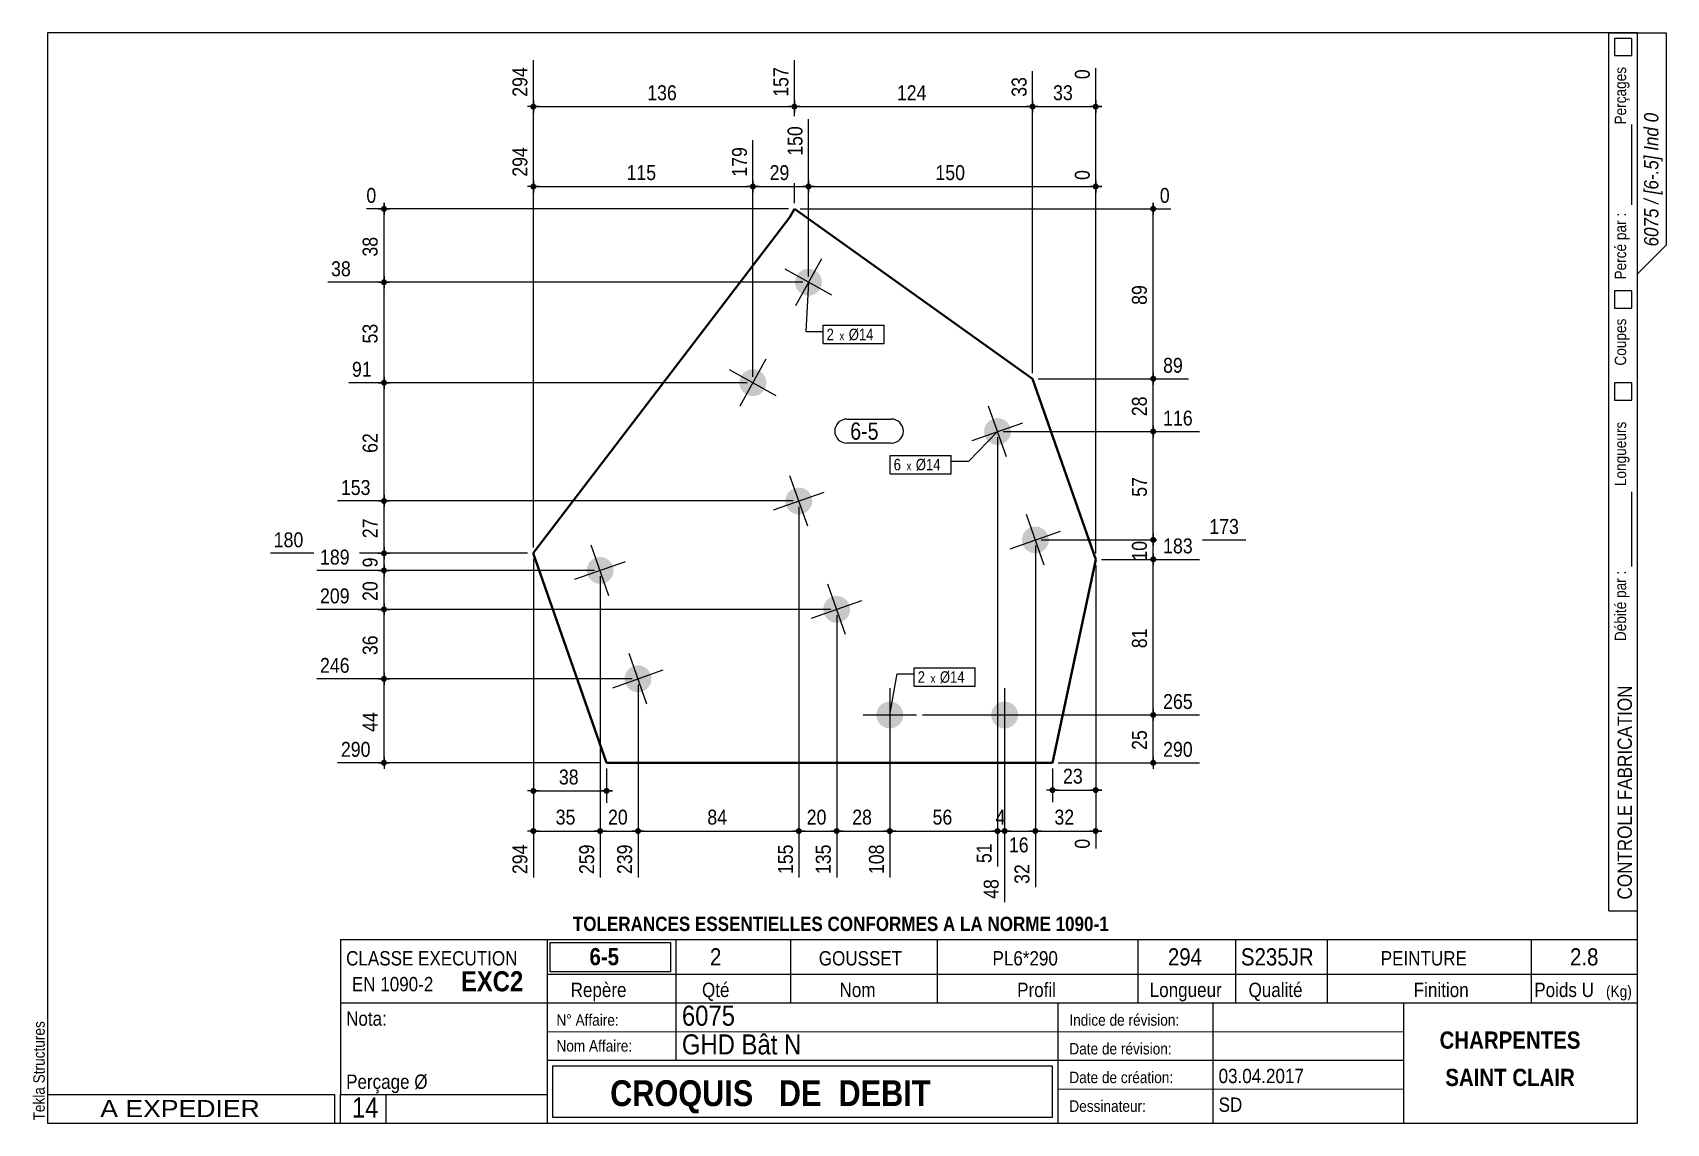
# Model space of a CAD drawing. Header units: millimetres. Extents: x 2 to 287, y 5 to 195.
import ezdxf

# ---------------------------------------------------------------- set-up
doc = ezdxf.new("R2010")
doc.units = ezdxf.units.MM
for name, color, linetype, lineweight in [('Autre type objet', 1, 'Continuous', 0), ('Boulon', 7, 'Continuous', 0), ('Cotation', 7, 'Continuous', 0), ('Désignation boulon', 3, 'Continuous', 0), ('Feuille dessin', 5, 'Continuous', 0), ('Piece', 2, 'Continuous', 0), ('Repère pièce', 3, 'Continuous', 0)]:
    doc.layers.add(name, color=color, linetype=linetype, lineweight=lineweight)
doc.styles.add('ARIAL', font='ARIAL.TTF')
doc.styles.add('ARIAL_BOLD', font='ARIALBD.TTF')
doc.styles.add('ARIAL_ITALIC', font='ARIALI.TTF')
doc.styles.add('ARIAL_NARROW', font='ARIAL.TTF')
doc.styles.add('COMIC_SANS_MS', font='COMIC.TTF')

# ---------------------------------------------------------------- blocks, each defined once
blk = doc.blocks.new('*A1')
at = {"layer": 'Boulon'}
for points in [[(151.67, 73.81), (151.61, 73.81), (151.55, 73.81), (151.49, 73.82), (151.44, 73.83), (151.38, 73.83), (151.32, 73.84), (151.27, 73.85), (151.21, 73.86), (151.16, 73.88), (151.1, 73.89), (151.05, 73.91), (150.99, 73.93), (150.94, 73.94), (150.88, 73.96), (150.83, 73.99), (150.78, 74.01), (150.73, 74.03), (150.67, 74.06), (150.62, 74.08), (150.57, 74.11), (150.52, 74.14), (150.47, 74.17), (150.43, 74.2), (150.38, 74.23), (150.33, 74.27), (150.29, 74.3), (150.24, 74.34), (150.2, 74.37), (150.16, 74.41), (150.11, 74.45), (150.07, 74.49), (150.03, 74.53), (149.99, 74.57), (149.96, 74.62), (149.92, 74.66), (149.88, 74.71), (149.85, 74.75), (149.82, 74.8), (149.78, 74.84), (149.75, 74.89), (149.72, 74.94), (149.69, 74.99), (149.67, 75.04), (149.64, 75.09), (149.61, 75.14), (149.59, 75.2), (149.57, 75.25), (149.55, 75.3), (149.53, 75.36), (149.51, 75.41), (149.49, 75.46), (149.47, 75.52), (149.46, 75.57), (149.45, 75.63), (149.43, 75.69), (149.42, 75.74), (149.42, 75.8), (149.41, 75.86), (149.4, 75.91), (149.4, 75.97), (149.39, 76.03), (149.39, 76.08), (149.39, 76.14), (149.39, 76.2), (149.39, 76.26), (149.4, 76.31), (149.4, 76.37), (149.41, 76.43), (149.42, 76.48), (149.42, 76.54), (149.43, 76.6), (149.45, 76.65), (149.46, 76.71), (149.47, 76.76), (149.49, 76.82), (149.51, 76.87), (149.53, 76.93), (149.55, 76.98), (149.57, 77.03), (149.59, 77.09), (149.61, 77.14), (149.64, 77.19), (149.67, 77.24), (149.69, 77.29), (149.72, 77.34), (149.75, 77.39), (149.78, 77.44), (149.82, 77.48), (149.85, 77.53), (149.88, 77.58), (149.92, 77.62), (149.96, 77.67), (149.99, 77.71), (150.03, 77.75), (150.07, 77.79), (150.11, 77.83), (150.16, 77.87), (150.2, 77.91), (150.24, 77.94), (150.29, 77.98), (150.33, 78.02), (150.38, 78.05), (150.43, 78.08), (150.47, 78.11), (150.52, 78.14), (150.57, 78.17), (150.62, 78.2), (150.67, 78.23), (150.73, 78.25), (150.78, 78.27), (150.83, 78.3), (150.88, 78.32), (150.94, 78.34), (150.99, 78.36), (151.05, 78.37), (151.1, 78.39), (151.16, 78.4), (151.21, 78.42), (151.27, 78.43), (151.32, 78.44), (151.38, 78.45), (151.44, 78.46), (151.49, 78.46), (151.55, 78.47), (151.61, 78.47), (151.67, 78.47), (151.72, 78.47), (151.78, 78.47), (151.84, 78.47), (151.89, 78.47), (151.95, 78.46), (152.01, 78.46), (152.07, 78.45), (152.12, 78.44), (152.18, 78.43), (152.23, 78.42), (152.29, 78.4), (152.35, 78.39), (152.4, 78.37), (152.46, 78.36), (152.51, 78.34), (152.56, 78.32), (152.62, 78.3), (152.67, 78.27), (152.72, 78.25), (152.77, 78.23), (152.82, 78.2), (152.87, 78.17), (152.92, 78.14), (152.97, 78.11), (153.02, 78.08), (153.07, 78.05), (153.11, 78.02), (153.16, 77.98), (153.2, 77.94), (153.25, 77.91), (153.29, 77.87), (153.33, 77.83), (153.37, 77.79), (153.41, 77.75), (153.45, 77.71), (153.49, 77.67), (153.53, 77.62), (153.56, 77.58), (153.6, 77.53), (153.63, 77.48), (153.66, 77.44), (153.69, 77.39), (153.72, 77.34), (153.75, 77.29), (153.78, 77.24), (153.81, 77.19), (153.83, 77.14), (153.86, 77.09), (153.88, 77.03), (153.9, 76.98), (153.92, 76.93), (153.94, 76.87), (153.96, 76.82), (153.97, 76.76), (153.99, 76.71), (154, 76.65), (154.01, 76.6), (154.02, 76.54), (154.03, 76.48), (154.04, 76.43), (154.05, 76.37), (154.05, 76.31), (154.05, 76.26), (154.06, 76.2), (154.06, 76.14), (154.06, 76.08), (154.05, 76.03), (154.05, 75.97), (154.05, 75.91), (154.04, 75.86), (154.03, 75.8), (154.02, 75.74), (154.01, 75.69), (154, 75.63), (153.99, 75.57), (153.97, 75.52), (153.96, 75.46), (153.94, 75.41), (153.92, 75.36), (153.9, 75.3), (153.88, 75.25), (153.86, 75.2), (153.83, 75.14), (153.81, 75.09), (153.78, 75.04), (153.75, 74.99), (153.72, 74.94), (153.69, 74.89), (153.66, 74.84), (153.63, 74.8), (153.6, 74.75), (153.56, 74.71), (153.53, 74.66), (153.49, 74.62), (153.45, 74.57), (153.41, 74.53), (153.37, 74.49), (153.33, 74.45), (153.29, 74.41), (153.25, 74.37), (153.2, 74.34), (153.16, 74.3), (153.11, 74.27), (153.07, 74.23), (153.02, 74.2), (152.97, 74.17), (152.92, 74.14), (152.87, 74.11), (152.82, 74.08), (152.77, 74.06), (152.72, 74.03), (152.67, 74.01), (152.62, 73.99), (152.56, 73.96), (152.51, 73.94), (152.46, 73.93), (152.4, 73.91), (152.35, 73.89), (152.29, 73.88), (152.23, 73.86), (152.18, 73.85), (152.12, 73.84), (152.07, 73.83), (152.01, 73.83), (151.95, 73.82), (151.89, 73.81), (151.84, 73.81), (151.78, 73.81), (151.72, 73.81)], [(171.67, 73.81), (171.61, 73.81), (171.55, 73.81), (171.49, 73.82), (171.44, 73.83), (171.38, 73.83), (171.32, 73.84), (171.27, 73.85), (171.21, 73.86), (171.16, 73.88), (171.1, 73.89), (171.05, 73.91), (170.99, 73.93), (170.94, 73.94), (170.88, 73.96), (170.83, 73.99), (170.78, 74.01), (170.73, 74.03), (170.67, 74.06), (170.62, 74.08), (170.57, 74.11), (170.52, 74.14), (170.47, 74.17), (170.43, 74.2), (170.38, 74.23), (170.33, 74.27), (170.29, 74.3), (170.24, 74.34), (170.2, 74.37), (170.16, 74.41), (170.11, 74.45), (170.07, 74.49), (170.03, 74.53), (169.99, 74.57), (169.96, 74.62), (169.92, 74.66), (169.88, 74.71), (169.85, 74.75), (169.82, 74.8), (169.78, 74.84), (169.75, 74.89), (169.72, 74.94), (169.69, 74.99), (169.67, 75.04), (169.64, 75.09), (169.61, 75.14), (169.59, 75.2), (169.57, 75.25), (169.55, 75.3), (169.53, 75.36), (169.51, 75.41), (169.49, 75.46), (169.47, 75.52), (169.46, 75.57), (169.45, 75.63), (169.43, 75.69), (169.42, 75.74), (169.42, 75.8), (169.41, 75.86), (169.4, 75.91), (169.4, 75.97), (169.39, 76.03), (169.39, 76.08), (169.39, 76.14), (169.39, 76.2), (169.39, 76.26), (169.4, 76.31), (169.4, 76.37), (169.41, 76.43), (169.42, 76.48), (169.42, 76.54), (169.43, 76.6), (169.45, 76.65), (169.46, 76.71), (169.47, 76.76), (169.49, 76.82), (169.51, 76.87), (169.53, 76.93), (169.55, 76.98), (169.57, 77.03), (169.59, 77.09), (169.61, 77.14), (169.64, 77.19), (169.67, 77.24), (169.69, 77.29), (169.72, 77.34), (169.75, 77.39), (169.78, 77.44), (169.82, 77.48), (169.85, 77.53), (169.88, 77.58), (169.92, 77.62), (169.96, 77.67), (169.99, 77.71), (170.03, 77.75), (170.07, 77.79), (170.11, 77.83), (170.16, 77.87), (170.2, 77.91), (170.24, 77.94), (170.29, 77.98), (170.33, 78.02), (170.38, 78.05), (170.43, 78.08), (170.47, 78.11), (170.52, 78.14), (170.57, 78.17), (170.62, 78.2), (170.67, 78.23), (170.73, 78.25), (170.78, 78.27), (170.83, 78.3), (170.88, 78.32), (170.94, 78.34), (170.99, 78.36), (171.05, 78.37), (171.1, 78.39), (171.16, 78.4), (171.21, 78.42), (171.27, 78.43), (171.32, 78.44), (171.38, 78.45), (171.44, 78.46), (171.49, 78.46), (171.55, 78.47), (171.61, 78.47), (171.67, 78.47), (171.72, 78.47), (171.78, 78.47), (171.84, 78.47), (171.89, 78.47), (171.95, 78.46), (172.01, 78.46), (172.07, 78.45), (172.12, 78.44), (172.18, 78.43), (172.23, 78.42), (172.29, 78.4), (172.35, 78.39), (172.4, 78.37), (172.46, 78.36), (172.51, 78.34), (172.56, 78.32), (172.62, 78.3), (172.67, 78.27), (172.72, 78.25), (172.77, 78.23), (172.82, 78.2), (172.87, 78.17), (172.92, 78.14), (172.97, 78.11), (173.02, 78.08), (173.07, 78.05), (173.11, 78.02), (173.16, 77.98), (173.2, 77.94), (173.25, 77.91), (173.29, 77.87), (173.33, 77.83), (173.37, 77.79), (173.41, 77.75), (173.45, 77.71), (173.49, 77.67), (173.53, 77.62), (173.56, 77.58), (173.6, 77.53), (173.63, 77.48), (173.66, 77.44), (173.69, 77.39), (173.72, 77.34), (173.75, 77.29), (173.78, 77.24), (173.81, 77.19), (173.83, 77.14), (173.86, 77.09), (173.88, 77.03), (173.9, 76.98), (173.92, 76.93), (173.94, 76.87), (173.96, 76.82), (173.97, 76.76), (173.99, 76.71), (174, 76.65), (174.01, 76.6), (174.02, 76.54), (174.03, 76.48), (174.04, 76.43), (174.05, 76.37), (174.05, 76.31), (174.05, 76.26), (174.06, 76.2), (174.06, 76.14), (174.06, 76.08), (174.05, 76.03), (174.05, 75.97), (174.05, 75.91), (174.04, 75.86), (174.03, 75.8), (174.02, 75.74), (174.01, 75.69), (174, 75.63), (173.99, 75.57), (173.97, 75.52), (173.96, 75.46), (173.94, 75.41), (173.92, 75.36), (173.9, 75.3), (173.88, 75.25), (173.86, 75.2), (173.83, 75.14), (173.81, 75.09), (173.78, 75.04), (173.75, 74.99), (173.72, 74.94), (173.69, 74.89), (173.66, 74.84), (173.63, 74.8), (173.6, 74.75), (173.56, 74.71), (173.53, 74.66), (173.49, 74.62), (173.45, 74.57), (173.41, 74.53), (173.37, 74.49), (173.33, 74.45), (173.29, 74.41), (173.25, 74.37), (173.2, 74.34), (173.16, 74.3), (173.11, 74.27), (173.07, 74.23), (173.02, 74.2), (172.97, 74.17), (172.92, 74.14), (172.87, 74.11), (172.82, 74.08), (172.77, 74.06), (172.72, 74.03), (172.67, 74.01), (172.62, 73.99), (172.56, 73.96), (172.51, 73.94), (172.46, 73.93), (172.4, 73.91), (172.35, 73.89), (172.29, 73.88), (172.23, 73.86), (172.18, 73.85), (172.12, 73.84), (172.07, 73.83), (172.01, 73.83), (171.95, 73.82), (171.89, 73.81), (171.84, 73.81), (171.78, 73.81), (171.72, 73.81)]]:
    blk.add_hatch(color=256, dxfattribs=at).paths.add_polyline_path(points, flags=17)
at = {"layer": 'Boulon', "linetype": 'Continuous', "lineweight": 0}
for p, q in [((151.72, 80.81), (151.72, 71.47)), ((171.72, 80.81), (171.72, 71.47)), ((147.06, 76.14), (156.39, 76.14)), ((167.06, 76.14), (176.39, 76.14))]:
    blk.add_line(p, q, dxfattribs=at)
blk = doc.blocks.new('*A2')
at = {"layer": 'Boulon'}
for points in [[(135.53, 152.7), (135.56, 152.75), (135.59, 152.8), (135.63, 152.85), (135.66, 152.9), (135.69, 152.94), (135.73, 152.99), (135.76, 153.03), (135.8, 153.07), (135.84, 153.12), (135.88, 153.16), (135.92, 153.2), (135.96, 153.24), (136, 153.28), (136.05, 153.31), (136.09, 153.35), (136.14, 153.38), (136.18, 153.42), (136.23, 153.45), (136.28, 153.48), (136.33, 153.51), (136.38, 153.54), (136.43, 153.57), (136.48, 153.6), (136.53, 153.62), (136.58, 153.65), (136.63, 153.67), (136.68, 153.69), (136.74, 153.71), (136.79, 153.73), (136.85, 153.75), (136.9, 153.77), (136.96, 153.78), (137.01, 153.8), (137.07, 153.81), (137.12, 153.82), (137.18, 153.83), (137.24, 153.84), (137.29, 153.84), (137.35, 153.85), (137.41, 153.85), (137.47, 153.86), (137.52, 153.86), (137.58, 153.86), (137.64, 153.86), (137.69, 153.85), (137.75, 153.85), (137.81, 153.84), (137.87, 153.84), (137.92, 153.83), (137.98, 153.82), (138.03, 153.81), (138.09, 153.79), (138.15, 153.78), (138.2, 153.76), (138.26, 153.75), (138.31, 153.73), (138.36, 153.71), (138.42, 153.69), (138.47, 153.67), (138.52, 153.64), (138.57, 153.62), (138.63, 153.59), (138.68, 153.57), (138.73, 153.54), (138.77, 153.51), (138.82, 153.48), (138.87, 153.45), (138.92, 153.41), (138.96, 153.38), (139.01, 153.34), (139.05, 153.31), (139.1, 153.27), (139.14, 153.23), (139.18, 153.19), (139.22, 153.15), (139.26, 153.11), (139.3, 153.07), (139.34, 153.02), (139.37, 152.98), (139.41, 152.93), (139.44, 152.89), (139.47, 152.84), (139.51, 152.79), (139.54, 152.75), (139.57, 152.7), (139.59, 152.65), (139.62, 152.6), (139.65, 152.54), (139.67, 152.49), (139.69, 152.44), (139.71, 152.39), (139.74, 152.33), (139.75, 152.28), (139.77, 152.23), (139.79, 152.17), (139.8, 152.12), (139.82, 152.06), (139.83, 152), (139.84, 151.95), (139.85, 151.89), (139.86, 151.83), (139.87, 151.78), (139.87, 151.72), (139.88, 151.66), (139.88, 151.61), (139.88, 151.55), (139.88, 151.49), (139.88, 151.43), (139.88, 151.38), (139.87, 151.32), (139.87, 151.26), (139.86, 151.21), (139.85, 151.15), (139.84, 151.09), (139.83, 151.04), (139.82, 150.98), (139.8, 150.93), (139.79, 150.87), (139.77, 150.82), (139.75, 150.76), (139.73, 150.71), (139.71, 150.65), (139.69, 150.6), (139.67, 150.55), (139.64, 150.5), (139.62, 150.45), (139.59, 150.4), (139.56, 150.35), (139.53, 150.3), (139.5, 150.25), (139.47, 150.2), (139.43, 150.15), (139.4, 150.11), (139.37, 150.06), (139.33, 150.02), (139.29, 149.98), (139.25, 149.93), (139.21, 149.89), (139.17, 149.85), (139.13, 149.81), (139.09, 149.77), (139.05, 149.74), (139, 149.7), (138.96, 149.67), (138.91, 149.63), (138.86, 149.6), (138.82, 149.57), (138.77, 149.54), (138.72, 149.51), (138.67, 149.48), (138.62, 149.45), (138.57, 149.43), (138.51, 149.4), (138.46, 149.38), (138.41, 149.36), (138.36, 149.34), (138.3, 149.32), (138.25, 149.3), (138.19, 149.28), (138.14, 149.27), (138.08, 149.25), (138.03, 149.24), (137.97, 149.23), (137.91, 149.22), (137.86, 149.21), (137.8, 149.21), (137.74, 149.2), (137.68, 149.2), (137.63, 149.19), (137.57, 149.19), (137.51, 149.19), (137.46, 149.19), (137.4, 149.2), (137.34, 149.2), (137.28, 149.21), (137.23, 149.21), (137.17, 149.22), (137.11, 149.23), (137.06, 149.24), (137, 149.26), (136.95, 149.27), (136.89, 149.29), (136.84, 149.3), (136.78, 149.32), (136.73, 149.34), (136.68, 149.36), (136.62, 149.38), (136.57, 149.41), (136.52, 149.43), (136.47, 149.46), (136.42, 149.48), (136.37, 149.51), (136.32, 149.54), (136.27, 149.57), (136.22, 149.6), (136.18, 149.64), (136.13, 149.67), (136.08, 149.71), (136.04, 149.74), (136, 149.78), (135.96, 149.82), (135.91, 149.86), (135.87, 149.9), (135.83, 149.94), (135.8, 149.98), (135.76, 150.03), (135.72, 150.07), (135.69, 150.12), (135.65, 150.16), (135.62, 150.21), (135.59, 150.26), (135.56, 150.31), (135.53, 150.35), (135.5, 150.4), (135.47, 150.45), (135.45, 150.51), (135.42, 150.56), (135.4, 150.61), (135.38, 150.66), (135.36, 150.72), (135.34, 150.77), (135.32, 150.83), (135.3, 150.88), (135.29, 150.94), (135.28, 150.99), (135.26, 151.05), (135.25, 151.1), (135.24, 151.16), (135.23, 151.22), (135.23, 151.27), (135.22, 151.33), (135.22, 151.39), (135.21, 151.44), (135.21, 151.5), (135.21, 151.56), (135.22, 151.62), (135.22, 151.67), (135.22, 151.73), (135.23, 151.79), (135.24, 151.84), (135.24, 151.9), (135.25, 151.96), (135.26, 152.01), (135.28, 152.07), (135.29, 152.12), (135.31, 152.18), (135.32, 152.23), (135.34, 152.29), (135.36, 152.34), (135.38, 152.4), (135.4, 152.45), (135.43, 152.5), (135.45, 152.55), (135.48, 152.6), (135.5, 152.65)], [(125.85, 135.2), (125.88, 135.25), (125.91, 135.3), (125.95, 135.35), (125.98, 135.39), (126.01, 135.44), (126.05, 135.49), (126.08, 135.53), (126.12, 135.57), (126.16, 135.62), (126.2, 135.66), (126.24, 135.7), (126.28, 135.74), (126.33, 135.77), (126.37, 135.81), (126.41, 135.85), (126.46, 135.88), (126.5, 135.92), (126.55, 135.95), (126.6, 135.98), (126.65, 136.01), (126.7, 136.04), (126.75, 136.07), (126.8, 136.1), (126.85, 136.12), (126.9, 136.15), (126.95, 136.17), (127.01, 136.19), (127.06, 136.21), (127.11, 136.23), (127.17, 136.25), (127.22, 136.27), (127.28, 136.28), (127.33, 136.29), (127.39, 136.31), (127.44, 136.32), (127.5, 136.33), (127.56, 136.34), (127.61, 136.34), (127.67, 136.35), (127.73, 136.35), (127.79, 136.36), (127.84, 136.36), (127.9, 136.36), (127.96, 136.36), (128.01, 136.35), (128.07, 136.35), (128.13, 136.34), (128.19, 136.34), (128.24, 136.33), (128.3, 136.32), (128.36, 136.31), (128.41, 136.29), (128.47, 136.28), (128.52, 136.26), (128.58, 136.25), (128.63, 136.23), (128.68, 136.21), (128.74, 136.19), (128.79, 136.17), (128.84, 136.14), (128.89, 136.12), (128.95, 136.09), (129, 136.07), (129.05, 136.04), (129.1, 136.01), (129.14, 135.98), (129.19, 135.94), (129.24, 135.91), (129.28, 135.88), (129.33, 135.84), (129.37, 135.81), (129.42, 135.77), (129.46, 135.73), (129.5, 135.69), (129.54, 135.65), (129.58, 135.61), (129.62, 135.57), (129.66, 135.52), (129.69, 135.48), (129.73, 135.43), (129.76, 135.39), (129.79, 135.34), (129.83, 135.29), (129.86, 135.24), (129.89, 135.19), (129.91, 135.14), (129.94, 135.09), (129.97, 135.04), (129.99, 134.99), (130.01, 134.94), (130.04, 134.89), (130.06, 134.83), (130.08, 134.78), (130.09, 134.72), (130.11, 134.67), (130.12, 134.61), (130.14, 134.56), (130.15, 134.5), (130.16, 134.45), (130.17, 134.39), (130.18, 134.33), (130.19, 134.28), (130.19, 134.22), (130.2, 134.16), (130.2, 134.1), (130.2, 134.05), (130.2, 133.99), (130.2, 133.93), (130.2, 133.88), (130.19, 133.82), (130.19, 133.76), (130.18, 133.7), (130.17, 133.65), (130.16, 133.59), (130.15, 133.54), (130.14, 133.48), (130.12, 133.42), (130.11, 133.37), (130.09, 133.31), (130.07, 133.26), (130.05, 133.21), (130.03, 133.15), (130.01, 133.1), (129.99, 133.05), (129.96, 133), (129.94, 132.94), (129.91, 132.89), (129.88, 132.84), (129.85, 132.8), (129.82, 132.75), (129.79, 132.7), (129.76, 132.65), (129.72, 132.61), (129.69, 132.56), (129.65, 132.52), (129.61, 132.47), (129.57, 132.43), (129.53, 132.39), (129.49, 132.35), (129.45, 132.31), (129.41, 132.27), (129.37, 132.24), (129.32, 132.2), (129.28, 132.16), (129.23, 132.13), (129.18, 132.1), (129.14, 132.07), (129.09, 132.03), (129.04, 132.01), (128.99, 131.98), (128.94, 131.95), (128.89, 131.92), (128.83, 131.9), (128.78, 131.88), (128.73, 131.86), (128.68, 131.83), (128.62, 131.82), (128.57, 131.8), (128.51, 131.78), (128.46, 131.77), (128.4, 131.75), (128.35, 131.74), (128.29, 131.73), (128.23, 131.72), (128.18, 131.71), (128.12, 131.7), (128.06, 131.7), (128.01, 131.69), (127.95, 131.69), (127.89, 131.69), (127.83, 131.69), (127.78, 131.69), (127.72, 131.69), (127.66, 131.7), (127.61, 131.7), (127.55, 131.71), (127.49, 131.72), (127.44, 131.73), (127.38, 131.74), (127.32, 131.75), (127.27, 131.77), (127.21, 131.78), (127.16, 131.8), (127.1, 131.82), (127.05, 131.84), (127, 131.86), (126.94, 131.88), (126.89, 131.9), (126.84, 131.93), (126.79, 131.95), (126.74, 131.98), (126.69, 132.01), (126.64, 132.04), (126.59, 132.07), (126.54, 132.1), (126.5, 132.14), (126.45, 132.17), (126.41, 132.2), (126.36, 132.24), (126.32, 132.28), (126.28, 132.32), (126.23, 132.36), (126.19, 132.4), (126.15, 132.44), (126.12, 132.48), (126.08, 132.52), (126.04, 132.57), (126.01, 132.61), (125.97, 132.66), (125.94, 132.71), (125.91, 132.76), (125.88, 132.8), (125.85, 132.85), (125.82, 132.9), (125.79, 132.95), (125.77, 133), (125.74, 133.06), (125.72, 133.11), (125.7, 133.16), (125.68, 133.22), (125.66, 133.27), (125.64, 133.32), (125.62, 133.38), (125.61, 133.43), (125.6, 133.49), (125.58, 133.54), (125.57, 133.6), (125.56, 133.66), (125.55, 133.71), (125.55, 133.77), (125.54, 133.83), (125.54, 133.89), (125.54, 133.94), (125.53, 134), (125.53, 134.06), (125.54, 134.11), (125.54, 134.17), (125.54, 134.23), (125.55, 134.29), (125.56, 134.34), (125.56, 134.4), (125.57, 134.46), (125.59, 134.51), (125.6, 134.57), (125.61, 134.62), (125.63, 134.68), (125.64, 134.73), (125.66, 134.79), (125.68, 134.84), (125.7, 134.89), (125.72, 134.95), (125.75, 135), (125.77, 135.05), (125.8, 135.1), (125.83, 135.15)]]:
    blk.add_hatch(color=256, dxfattribs=at).paths.add_polyline_path(points, flags=17)
at = {"layer": 'Boulon', "linetype": 'Continuous', "lineweight": 0}
for p, q in [((141.63, 149.27), (133.46, 153.78)), ((139.81, 155.61), (135.29, 147.44)), ((130.13, 138.11), (125.61, 129.94)), ((131.95, 131.76), (123.78, 136.28))]:
    blk.add_line(p, q, dxfattribs=at)
blk = doc.blocks.new('*A3')
at = {"layer": 'Boulon'}
for points in [[(172.7, 126.23), (172.72, 126.18), (172.73, 126.12), (172.75, 126.07), (172.76, 126.01), (172.77, 125.96), (172.78, 125.9), (172.79, 125.84), (172.8, 125.79), (172.8, 125.73), (172.81, 125.67), (172.81, 125.62), (172.81, 125.56), (172.81, 125.5), (172.81, 125.44), (172.81, 125.39), (172.8, 125.33), (172.8, 125.27), (172.79, 125.22), (172.78, 125.16), (172.77, 125.1), (172.76, 125.05), (172.75, 124.99), (172.74, 124.94), (172.72, 124.88), (172.71, 124.82), (172.69, 124.77), (172.67, 124.72), (172.65, 124.66), (172.63, 124.61), (172.6, 124.56), (172.58, 124.51), (172.56, 124.45), (172.53, 124.4), (172.5, 124.35), (172.47, 124.3), (172.44, 124.26), (172.41, 124.21), (172.38, 124.16), (172.34, 124.11), (172.31, 124.07), (172.27, 124.03), (172.23, 123.98), (172.2, 123.94), (172.16, 123.9), (172.12, 123.86), (172.08, 123.82), (172.03, 123.78), (171.99, 123.74), (171.95, 123.7), (171.9, 123.67), (171.85, 123.63), (171.81, 123.6), (171.76, 123.57), (171.71, 123.54), (171.66, 123.51), (171.61, 123.48), (171.56, 123.45), (171.51, 123.43), (171.46, 123.4), (171.41, 123.38), (171.36, 123.36), (171.3, 123.34), (171.25, 123.32), (171.19, 123.3), (171.14, 123.28), (171.08, 123.27), (171.03, 123.25), (170.97, 123.24), (170.92, 123.23), (170.86, 123.22), (170.8, 123.21), (170.75, 123.2), (170.69, 123.19), (170.63, 123.19), (170.58, 123.19), (170.52, 123.19), (170.46, 123.19), (170.4, 123.19), (170.35, 123.19), (170.29, 123.19), (170.23, 123.2), (170.18, 123.2), (170.12, 123.21), (170.06, 123.22), (170.01, 123.23), (169.95, 123.25), (169.9, 123.26), (169.84, 123.27), (169.79, 123.29), (169.73, 123.31), (169.68, 123.33), (169.62, 123.35), (169.57, 123.37), (169.52, 123.39), (169.47, 123.42), (169.41, 123.44), (169.36, 123.47), (169.31, 123.5), (169.26, 123.53), (169.22, 123.56), (169.17, 123.59), (169.12, 123.62), (169.07, 123.65), (169.03, 123.69), (168.99, 123.73), (168.94, 123.76), (168.9, 123.8), (168.86, 123.84), (168.82, 123.88), (168.78, 123.92), (168.74, 123.96), (168.7, 124.01), (168.66, 124.05), (168.63, 124.1), (168.59, 124.14), (168.56, 124.19), (168.53, 124.24), (168.5, 124.28), (168.47, 124.33), (168.44, 124.38), (168.41, 124.43), (168.39, 124.48), (168.36, 124.54), (168.34, 124.59), (168.32, 124.64), (168.3, 124.69), (168.28, 124.75), (168.26, 124.8), (168.24, 124.86), (168.23, 124.91), (168.21, 124.97), (168.2, 125.02), (168.19, 125.08), (168.18, 125.14), (168.17, 125.19), (168.16, 125.25), (168.15, 125.31), (168.15, 125.36), (168.15, 125.42), (168.15, 125.48), (168.15, 125.54), (168.15, 125.59), (168.15, 125.65), (168.15, 125.71), (168.16, 125.76), (168.16, 125.82), (168.17, 125.88), (168.18, 125.93), (168.19, 125.99), (168.21, 126.05), (168.22, 126.1), (168.23, 126.16), (168.25, 126.21), (168.27, 126.27), (168.29, 126.32), (168.31, 126.37), (168.33, 126.43), (168.35, 126.48), (168.38, 126.53), (168.4, 126.58), (168.43, 126.63), (168.46, 126.68), (168.49, 126.73), (168.52, 126.78), (168.55, 126.83), (168.58, 126.88), (168.61, 126.92), (168.65, 126.97), (168.69, 127.01), (168.72, 127.06), (168.76, 127.1), (168.8, 127.14), (168.84, 127.18), (168.88, 127.22), (168.92, 127.26), (168.97, 127.3), (169.01, 127.33), (169.06, 127.37), (169.1, 127.4), (169.15, 127.44), (169.2, 127.47), (169.24, 127.5), (169.29, 127.53), (169.34, 127.56), (169.39, 127.58), (169.44, 127.61), (169.5, 127.63), (169.55, 127.66), (169.6, 127.68), (169.65, 127.7), (169.71, 127.72), (169.76, 127.74), (169.82, 127.76), (169.87, 127.77), (169.93, 127.79), (169.98, 127.8), (170.04, 127.81), (170.1, 127.82), (170.15, 127.83), (170.21, 127.84), (170.27, 127.84), (170.32, 127.85), (170.38, 127.85), (170.44, 127.85), (170.5, 127.85), (170.55, 127.85), (170.61, 127.85), (170.67, 127.84), (170.72, 127.84), (170.78, 127.83), (170.84, 127.82), (170.89, 127.81), (170.95, 127.8), (171.01, 127.79), (171.06, 127.78), (171.12, 127.76), (171.17, 127.75), (171.23, 127.73), (171.28, 127.71), (171.33, 127.69), (171.39, 127.67), (171.44, 127.64), (171.49, 127.62), (171.54, 127.59), (171.59, 127.57), (171.64, 127.54), (171.69, 127.51), (171.74, 127.48), (171.79, 127.45), (171.84, 127.42), (171.88, 127.38), (171.93, 127.35), (171.97, 127.31), (172.02, 127.27), (172.06, 127.24), (172.1, 127.2), (172.14, 127.16), (172.18, 127.12), (172.22, 127.07), (172.26, 127.03), (172.29, 126.99), (172.33, 126.94), (172.36, 126.89), (172.4, 126.85), (172.43, 126.8), (172.46, 126.75), (172.49, 126.7), (172.52, 126.65), (172.54, 126.6), (172.57, 126.55), (172.59, 126.5), (172.62, 126.45), (172.64, 126.4), (172.66, 126.34), (172.68, 126.29)], [(138.09, 114.13), (138.1, 114.08), (138.12, 114.02), (138.13, 113.97), (138.15, 113.91), (138.16, 113.85), (138.17, 113.8), (138.18, 113.74), (138.18, 113.69), (138.19, 113.63), (138.19, 113.57), (138.2, 113.51), (138.2, 113.46), (138.2, 113.4), (138.2, 113.34), (138.2, 113.28), (138.19, 113.23), (138.19, 113.17), (138.18, 113.11), (138.17, 113.06), (138.16, 113), (138.15, 112.94), (138.14, 112.89), (138.13, 112.83), (138.11, 112.78), (138.09, 112.72), (138.08, 112.67), (138.06, 112.61), (138.04, 112.56), (138.02, 112.51), (137.99, 112.46), (137.97, 112.4), (137.94, 112.35), (137.92, 112.3), (137.89, 112.25), (137.86, 112.2), (137.83, 112.15), (137.8, 112.11), (137.76, 112.06), (137.73, 112.01), (137.7, 111.97), (137.66, 111.92), (137.62, 111.88), (137.58, 111.84), (137.54, 111.8), (137.5, 111.75), (137.46, 111.71), (137.42, 111.68), (137.38, 111.64), (137.33, 111.6), (137.29, 111.57), (137.24, 111.53), (137.2, 111.5), (137.15, 111.47), (137.1, 111.44), (137.05, 111.41), (137, 111.38), (136.95, 111.35), (136.9, 111.32), (136.85, 111.3), (136.8, 111.28), (136.74, 111.25), (136.69, 111.23), (136.64, 111.21), (136.58, 111.2), (136.53, 111.18), (136.47, 111.16), (136.42, 111.15), (136.36, 111.14), (136.31, 111.12), (136.25, 111.11), (136.19, 111.11), (136.14, 111.1), (136.08, 111.09), (136.02, 111.09), (135.96, 111.09), (135.91, 111.08), (135.85, 111.08), (135.79, 111.08), (135.74, 111.09), (135.68, 111.09), (135.62, 111.1), (135.56, 111.1), (135.51, 111.11), (135.45, 111.12), (135.39, 111.13), (135.34, 111.14), (135.28, 111.16), (135.23, 111.17), (135.17, 111.19), (135.12, 111.21), (135.06, 111.23), (135.01, 111.25), (134.96, 111.27), (134.91, 111.29), (134.85, 111.31), (134.8, 111.34), (134.75, 111.37), (134.7, 111.39), (134.65, 111.42), (134.6, 111.45), (134.56, 111.49), (134.51, 111.52), (134.46, 111.55), (134.42, 111.59), (134.37, 111.62), (134.33, 111.66), (134.29, 111.7), (134.25, 111.74), (134.2, 111.78), (134.17, 111.82), (134.13, 111.86), (134.09, 111.91), (134.05, 111.95), (134.02, 111.99), (133.98, 112.04), (133.95, 112.09), (133.92, 112.13), (133.89, 112.18), (133.86, 112.23), (133.83, 112.28), (133.8, 112.33), (133.77, 112.38), (133.75, 112.43), (133.73, 112.49), (133.7, 112.54), (133.68, 112.59), (133.66, 112.65), (133.65, 112.7), (133.63, 112.76), (133.61, 112.81), (133.6, 112.87), (133.59, 112.92), (133.57, 112.98), (133.56, 113.03), (133.56, 113.09), (133.55, 113.15), (133.54, 113.2), (133.54, 113.26), (133.54, 113.32), (133.53, 113.38), (133.53, 113.43), (133.53, 113.49), (133.54, 113.55), (133.54, 113.6), (133.55, 113.66), (133.55, 113.72), (133.56, 113.78), (133.57, 113.83), (133.58, 113.89), (133.59, 113.94), (133.61, 114), (133.62, 114.05), (133.64, 114.11), (133.66, 114.16), (133.68, 114.22), (133.7, 114.27), (133.72, 114.32), (133.74, 114.38), (133.76, 114.43), (133.79, 114.48), (133.82, 114.53), (133.84, 114.58), (133.87, 114.63), (133.9, 114.68), (133.94, 114.73), (133.97, 114.77), (134, 114.82), (134.04, 114.87), (134.07, 114.91), (134.11, 114.95), (134.15, 115), (134.19, 115.04), (134.23, 115.08), (134.27, 115.12), (134.31, 115.16), (134.36, 115.19), (134.4, 115.23), (134.44, 115.27), (134.49, 115.3), (134.54, 115.33), (134.58, 115.37), (134.63, 115.4), (134.68, 115.43), (134.73, 115.45), (134.78, 115.48), (134.83, 115.51), (134.88, 115.53), (134.94, 115.56), (134.99, 115.58), (135.04, 115.6), (135.1, 115.62), (135.15, 115.64), (135.21, 115.65), (135.26, 115.67), (135.32, 115.68), (135.37, 115.7), (135.43, 115.71), (135.48, 115.72), (135.54, 115.73), (135.6, 115.73), (135.65, 115.74), (135.71, 115.74), (135.77, 115.75), (135.83, 115.75), (135.88, 115.75), (135.94, 115.75), (136, 115.75), (136.06, 115.74), (136.11, 115.74), (136.17, 115.73), (136.23, 115.72), (136.28, 115.71), (136.34, 115.7), (136.39, 115.69), (136.45, 115.68), (136.51, 115.66), (136.56, 115.64), (136.61, 115.63), (136.67, 115.61), (136.72, 115.59), (136.78, 115.57), (136.83, 115.54), (136.88, 115.52), (136.93, 115.49), (136.98, 115.47), (137.03, 115.44), (137.08, 115.41), (137.13, 115.38), (137.18, 115.35), (137.22, 115.31), (137.27, 115.28), (137.32, 115.25), (137.36, 115.21), (137.4, 115.17), (137.45, 115.13), (137.49, 115.09), (137.53, 115.05), (137.57, 115.01), (137.61, 114.97), (137.64, 114.93), (137.68, 114.88), (137.72, 114.84), (137.75, 114.79), (137.78, 114.75), (137.82, 114.7), (137.85, 114.65), (137.88, 114.6), (137.91, 114.55), (137.93, 114.5), (137.96, 114.45), (137.98, 114.4), (138.01, 114.35), (138.03, 114.29), (138.05, 114.24), (138.07, 114.19)], [(179.3, 107.36), (179.32, 107.3), (179.33, 107.25), (179.35, 107.19), (179.36, 107.13), (179.37, 107.08), (179.38, 107.02), (179.39, 106.96), (179.4, 106.91), (179.4, 106.85), (179.41, 106.79), (179.41, 106.74), (179.41, 106.68), (179.41, 106.62), (179.41, 106.57), (179.41, 106.51), (179.41, 106.45), (179.4, 106.39), (179.39, 106.34), (179.39, 106.28), (179.38, 106.22), (179.36, 106.17), (179.35, 106.11), (179.34, 106.06), (179.32, 106), (179.31, 105.95), (179.29, 105.89), (179.27, 105.84), (179.25, 105.78), (179.23, 105.73), (179.21, 105.68), (179.18, 105.63), (179.16, 105.58), (179.13, 105.52), (179.1, 105.47), (179.07, 105.43), (179.04, 105.38), (179.01, 105.33), (178.98, 105.28), (178.94, 105.24), (178.91, 105.19), (178.87, 105.15), (178.84, 105.1), (178.8, 105.06), (178.76, 105.02), (178.72, 104.98), (178.68, 104.94), (178.63, 104.9), (178.59, 104.86), (178.55, 104.82), (178.5, 104.79), (178.46, 104.76), (178.41, 104.72), (178.36, 104.69), (178.31, 104.66), (178.26, 104.63), (178.21, 104.6), (178.16, 104.57), (178.11, 104.55), (178.06, 104.52), (178.01, 104.5), (177.96, 104.48), (177.9, 104.46), (177.85, 104.44), (177.8, 104.42), (177.74, 104.4), (177.69, 104.39), (177.63, 104.37), (177.57, 104.36), (177.52, 104.35), (177.46, 104.34), (177.41, 104.33), (177.35, 104.32), (177.29, 104.32), (177.23, 104.31), (177.18, 104.31), (177.12, 104.31), (177.06, 104.31), (177.01, 104.31), (176.95, 104.31), (176.89, 104.31), (176.83, 104.32), (176.78, 104.33), (176.72, 104.33), (176.66, 104.34), (176.61, 104.35), (176.55, 104.37), (176.5, 104.38), (176.44, 104.39), (176.39, 104.41), (176.33, 104.43), (176.28, 104.45), (176.22, 104.47), (176.17, 104.49), (176.12, 104.51), (176.07, 104.54), (176.02, 104.56), (175.96, 104.59), (175.91, 104.62), (175.87, 104.65), (175.82, 104.68), (175.77, 104.71), (175.72, 104.74), (175.68, 104.78), (175.63, 104.81), (175.59, 104.85), (175.54, 104.88), (175.5, 104.92), (175.46, 104.96), (175.42, 105), (175.38, 105.04), (175.34, 105.08), (175.3, 105.13), (175.27, 105.17), (175.23, 105.22), (175.2, 105.26), (175.16, 105.31), (175.13, 105.36), (175.1, 105.41), (175.07, 105.45), (175.04, 105.5), (175.01, 105.55), (174.99, 105.61), (174.96, 105.66), (174.94, 105.71), (174.92, 105.76), (174.9, 105.82), (174.88, 105.87), (174.86, 105.92), (174.84, 105.98), (174.83, 106.03), (174.81, 106.09), (174.8, 106.14), (174.79, 106.2), (174.78, 106.26), (174.77, 106.31), (174.76, 106.37), (174.76, 106.43), (174.75, 106.48), (174.75, 106.54), (174.75, 106.6), (174.75, 106.66), (174.75, 106.71), (174.75, 106.77), (174.75, 106.83), (174.76, 106.88), (174.77, 106.94), (174.77, 107), (174.78, 107.05), (174.79, 107.11), (174.81, 107.17), (174.82, 107.22), (174.84, 107.28), (174.85, 107.33), (174.87, 107.39), (174.89, 107.44), (174.91, 107.49), (174.93, 107.55), (174.95, 107.6), (174.98, 107.65), (175, 107.7), (175.03, 107.75), (175.06, 107.8), (175.09, 107.85), (175.12, 107.9), (175.15, 107.95), (175.18, 108), (175.22, 108.04), (175.25, 108.09), (175.29, 108.13), (175.32, 108.18), (175.36, 108.22), (175.4, 108.26), (175.44, 108.3), (175.48, 108.34), (175.53, 108.38), (175.57, 108.42), (175.61, 108.45), (175.66, 108.49), (175.7, 108.52), (175.75, 108.56), (175.8, 108.59), (175.85, 108.62), (175.89, 108.65), (175.94, 108.68), (175.99, 108.7), (176.05, 108.73), (176.1, 108.76), (176.15, 108.78), (176.2, 108.8), (176.26, 108.82), (176.31, 108.84), (176.36, 108.86), (176.42, 108.88), (176.47, 108.89), (176.53, 108.91), (176.58, 108.92), (176.64, 108.93), (176.7, 108.94), (176.75, 108.95), (176.81, 108.96), (176.87, 108.96), (176.92, 108.97), (176.98, 108.97), (177.04, 108.97), (177.1, 108.97), (177.15, 108.97), (177.21, 108.97), (177.27, 108.96), (177.33, 108.96), (177.38, 108.95), (177.44, 108.94), (177.5, 108.94), (177.55, 108.92), (177.61, 108.91), (177.66, 108.9), (177.72, 108.88), (177.77, 108.87), (177.83, 108.85), (177.88, 108.83), (177.94, 108.81), (177.99, 108.79), (178.04, 108.77), (178.09, 108.74), (178.14, 108.72), (178.19, 108.69), (178.24, 108.66), (178.29, 108.63), (178.34, 108.6), (178.39, 108.57), (178.44, 108.54), (178.48, 108.5), (178.53, 108.47), (178.57, 108.43), (178.62, 108.39), (178.66, 108.36), (178.7, 108.32), (178.74, 108.28), (178.78, 108.24), (178.82, 108.19), (178.86, 108.15), (178.89, 108.11), (178.93, 108.06), (178.96, 108.02), (179, 107.97), (179.03, 107.92), (179.06, 107.87), (179.09, 107.82), (179.12, 107.77), (179.15, 107.72), (179.17, 107.67), (179.2, 107.62), (179.22, 107.57), (179.24, 107.52), (179.26, 107.46), (179.28, 107.41)], [(103.48, 102.03), (103.49, 101.98), (103.51, 101.92), (103.52, 101.86), (103.53, 101.81), (103.55, 101.75), (103.56, 101.7), (103.57, 101.64), (103.57, 101.58), (103.58, 101.53), (103.58, 101.47), (103.59, 101.41), (103.59, 101.35), (103.59, 101.3), (103.59, 101.24), (103.58, 101.18), (103.58, 101.13), (103.58, 101.07), (103.57, 101.01), (103.56, 100.96), (103.55, 100.9), (103.54, 100.84), (103.53, 100.79), (103.51, 100.73), (103.5, 100.68), (103.48, 100.62), (103.46, 100.57), (103.45, 100.51), (103.43, 100.46), (103.4, 100.41), (103.38, 100.35), (103.36, 100.3), (103.33, 100.25), (103.3, 100.2), (103.28, 100.15), (103.25, 100.1), (103.22, 100.05), (103.19, 100), (103.15, 99.96), (103.12, 99.91), (103.08, 99.87), (103.05, 99.82), (103.01, 99.78), (102.97, 99.73), (102.93, 99.69), (102.89, 99.65), (102.85, 99.61), (102.81, 99.57), (102.77, 99.54), (102.72, 99.5), (102.68, 99.46), (102.63, 99.43), (102.58, 99.4), (102.54, 99.36), (102.49, 99.33), (102.44, 99.3), (102.39, 99.28), (102.34, 99.25), (102.29, 99.22), (102.24, 99.2), (102.18, 99.17), (102.13, 99.15), (102.08, 99.13), (102.02, 99.11), (101.97, 99.09), (101.92, 99.08), (101.86, 99.06), (101.81, 99.05), (101.75, 99.03), (101.69, 99.02), (101.64, 99.01), (101.58, 99), (101.52, 99), (101.47, 98.99), (101.41, 98.99), (101.35, 98.98), (101.3, 98.98), (101.24, 98.98), (101.18, 98.98), (101.12, 98.98), (101.07, 98.99), (101.01, 98.99), (100.95, 99), (100.9, 99.01), (100.84, 99.02), (100.78, 99.03), (100.73, 99.04), (100.67, 99.06), (100.62, 99.07), (100.56, 99.09), (100.51, 99.1), (100.45, 99.12), (100.4, 99.14), (100.35, 99.17), (100.29, 99.19), (100.24, 99.21), (100.19, 99.24), (100.14, 99.26), (100.09, 99.29), (100.04, 99.32), (99.99, 99.35), (99.94, 99.38), (99.9, 99.42), (99.85, 99.45), (99.81, 99.49), (99.76, 99.52), (99.72, 99.56), (99.68, 99.6), (99.63, 99.64), (99.59, 99.68), (99.55, 99.72), (99.51, 99.76), (99.48, 99.8), (99.44, 99.85), (99.4, 99.89), (99.37, 99.94), (99.34, 99.98), (99.31, 100.03), (99.27, 100.08), (99.24, 100.13), (99.22, 100.18), (99.19, 100.23), (99.16, 100.28), (99.14, 100.33), (99.11, 100.38), (99.09, 100.44), (99.07, 100.49), (99.05, 100.54), (99.03, 100.6), (99.02, 100.65), (99, 100.71), (98.99, 100.76), (98.97, 100.82), (98.96, 100.88), (98.95, 100.93), (98.94, 100.99), (98.94, 101.05), (98.93, 101.1), (98.93, 101.16), (98.92, 101.22), (98.92, 101.27), (98.92, 101.33), (98.92, 101.39), (98.93, 101.45), (98.93, 101.5), (98.93, 101.56), (98.94, 101.62), (98.95, 101.67), (98.96, 101.73), (98.97, 101.79), (98.98, 101.84), (99, 101.9), (99.01, 101.95), (99.03, 102.01), (99.04, 102.06), (99.06, 102.12), (99.08, 102.17), (99.11, 102.22), (99.13, 102.28), (99.15, 102.33), (99.18, 102.38), (99.2, 102.43), (99.23, 102.48), (99.26, 102.53), (99.29, 102.58), (99.32, 102.62), (99.36, 102.67), (99.39, 102.72), (99.43, 102.76), (99.46, 102.81), (99.5, 102.85), (99.54, 102.89), (99.58, 102.94), (99.62, 102.98), (99.66, 103.02), (99.7, 103.05), (99.74, 103.09), (99.79, 103.13), (99.83, 103.16), (99.88, 103.2), (99.92, 103.23), (99.97, 103.26), (100.02, 103.29), (100.07, 103.32), (100.12, 103.35), (100.17, 103.38), (100.22, 103.41), (100.27, 103.43), (100.32, 103.45), (100.38, 103.48), (100.43, 103.5), (100.48, 103.52), (100.54, 103.54), (100.59, 103.55), (100.65, 103.57), (100.7, 103.58), (100.76, 103.59), (100.82, 103.61), (100.87, 103.62), (100.93, 103.62), (100.99, 103.63), (101.04, 103.64), (101.1, 103.64), (101.16, 103.65), (101.21, 103.65), (101.27, 103.65), (101.33, 103.65), (101.39, 103.64), (101.44, 103.64), (101.5, 103.63), (101.56, 103.63), (101.61, 103.62), (101.67, 103.61), (101.73, 103.6), (101.78, 103.59), (101.84, 103.57), (101.89, 103.56), (101.95, 103.54), (102, 103.52), (102.06, 103.51), (102.11, 103.49), (102.16, 103.46), (102.22, 103.44), (102.27, 103.42), (102.32, 103.39), (102.37, 103.36), (102.42, 103.34), (102.47, 103.31), (102.52, 103.28), (102.57, 103.24), (102.61, 103.21), (102.66, 103.18), (102.7, 103.14), (102.75, 103.11), (102.79, 103.07), (102.83, 103.03), (102.88, 102.99), (102.92, 102.95), (102.96, 102.91), (102.99, 102.87), (103.03, 102.83), (103.07, 102.78), (103.1, 102.74), (103.14, 102.69), (103.17, 102.64), (103.2, 102.6), (103.24, 102.55), (103.26, 102.5), (103.29, 102.45), (103.32, 102.4), (103.35, 102.35), (103.37, 102.3), (103.39, 102.24), (103.42, 102.19), (103.44, 102.14), (103.46, 102.08)], [(144.69, 95.25), (144.71, 95.2), (144.72, 95.14), (144.74, 95.09), (144.75, 95.03), (144.76, 94.98), (144.77, 94.92), (144.78, 94.86), (144.79, 94.81), (144.79, 94.75), (144.8, 94.69), (144.8, 94.63), (144.8, 94.58), (144.8, 94.52), (144.8, 94.46), (144.8, 94.41), (144.79, 94.35), (144.79, 94.29), (144.78, 94.23), (144.77, 94.18), (144.76, 94.12), (144.75, 94.07), (144.74, 94.01), (144.73, 93.95), (144.71, 93.9), (144.7, 93.84), (144.68, 93.79), (144.66, 93.74), (144.64, 93.68), (144.62, 93.63), (144.59, 93.58), (144.57, 93.52), (144.54, 93.47), (144.52, 93.42), (144.49, 93.37), (144.46, 93.32), (144.43, 93.27), (144.4, 93.23), (144.37, 93.18), (144.33, 93.13), (144.3, 93.09), (144.26, 93.04), (144.22, 93), (144.19, 92.96), (144.15, 92.92), (144.11, 92.88), (144.06, 92.84), (144.02, 92.8), (143.98, 92.76), (143.93, 92.72), (143.89, 92.69), (143.84, 92.65), (143.8, 92.62), (143.75, 92.59), (143.7, 92.56), (143.65, 92.53), (143.6, 92.5), (143.55, 92.47), (143.5, 92.45), (143.45, 92.42), (143.4, 92.4), (143.35, 92.38), (143.29, 92.35), (143.24, 92.33), (143.18, 92.32), (143.13, 92.3), (143.07, 92.28), (143.02, 92.27), (142.96, 92.26), (142.91, 92.25), (142.85, 92.24), (142.79, 92.23), (142.74, 92.22), (142.68, 92.21), (142.62, 92.21), (142.57, 92.21), (142.51, 92.2), (142.45, 92.2), (142.39, 92.2), (142.34, 92.21), (142.28, 92.21), (142.22, 92.22), (142.17, 92.22), (142.11, 92.23), (142.05, 92.24), (142, 92.25), (141.94, 92.26), (141.88, 92.28), (141.83, 92.29), (141.77, 92.31), (141.72, 92.33), (141.67, 92.35), (141.61, 92.37), (141.56, 92.39), (141.51, 92.41), (141.45, 92.44), (141.4, 92.46), (141.35, 92.49), (141.3, 92.52), (141.25, 92.54), (141.21, 92.57), (141.16, 92.61), (141.11, 92.64), (141.06, 92.67), (141.02, 92.71), (140.97, 92.74), (140.93, 92.78), (140.89, 92.82), (140.85, 92.86), (140.81, 92.9), (140.77, 92.94), (140.73, 92.98), (140.69, 93.03), (140.65, 93.07), (140.62, 93.11), (140.58, 93.16), (140.55, 93.21), (140.52, 93.25), (140.49, 93.3), (140.46, 93.35), (140.43, 93.4), (140.4, 93.45), (140.38, 93.5), (140.35, 93.55), (140.33, 93.61), (140.31, 93.66), (140.28, 93.71), (140.27, 93.77), (140.25, 93.82), (140.23, 93.88), (140.21, 93.93), (140.2, 93.99), (140.19, 94.04), (140.18, 94.1), (140.17, 94.15), (140.16, 94.21), (140.15, 94.27), (140.14, 94.33), (140.14, 94.38), (140.14, 94.44), (140.13, 94.5), (140.13, 94.55), (140.14, 94.61), (140.14, 94.67), (140.14, 94.73), (140.15, 94.78), (140.15, 94.84), (140.16, 94.9), (140.17, 94.95), (140.18, 95.01), (140.19, 95.06), (140.21, 95.12), (140.22, 95.18), (140.24, 95.23), (140.26, 95.29), (140.28, 95.34), (140.3, 95.39), (140.32, 95.45), (140.34, 95.5), (140.37, 95.55), (140.39, 95.6), (140.42, 95.65), (140.45, 95.7), (140.48, 95.75), (140.51, 95.8), (140.54, 95.85), (140.57, 95.89), (140.6, 95.94), (140.64, 95.99), (140.67, 96.03), (140.71, 96.07), (140.75, 96.12), (140.79, 96.16), (140.83, 96.2), (140.87, 96.24), (140.91, 96.28), (140.96, 96.31), (141, 96.35), (141.05, 96.39), (141.09, 96.42), (141.14, 96.45), (141.19, 96.49), (141.23, 96.52), (141.28, 96.55), (141.33, 96.58), (141.38, 96.6), (141.43, 96.63), (141.49, 96.65), (141.54, 96.68), (141.59, 96.7), (141.64, 96.72), (141.7, 96.74), (141.75, 96.76), (141.81, 96.77), (141.86, 96.79), (141.92, 96.8), (141.97, 96.82), (142.03, 96.83), (142.09, 96.84), (142.14, 96.85), (142.2, 96.85), (142.26, 96.86), (142.31, 96.87), (142.37, 96.87), (142.43, 96.87), (142.48, 96.87), (142.54, 96.87), (142.6, 96.87), (142.66, 96.86), (142.71, 96.86), (142.77, 96.85), (142.83, 96.84), (142.88, 96.83), (142.94, 96.82), (143, 96.81), (143.05, 96.8), (143.11, 96.78), (143.16, 96.77), (143.22, 96.75), (143.27, 96.73), (143.32, 96.71), (143.38, 96.69), (143.43, 96.66), (143.48, 96.64), (143.53, 96.61), (143.58, 96.59), (143.63, 96.56), (143.68, 96.53), (143.73, 96.5), (143.78, 96.47), (143.83, 96.44), (143.87, 96.4), (143.92, 96.37), (143.96, 96.33), (144, 96.29), (144.05, 96.25), (144.09, 96.22), (144.13, 96.18), (144.17, 96.13), (144.21, 96.09), (144.25, 96.05), (144.28, 96), (144.32, 95.96), (144.35, 95.91), (144.39, 95.87), (144.42, 95.82), (144.45, 95.77), (144.48, 95.72), (144.51, 95.67), (144.53, 95.62), (144.56, 95.57), (144.58, 95.52), (144.61, 95.47), (144.63, 95.41), (144.65, 95.36), (144.67, 95.31)], [(110.08, 83.15), (110.09, 83.1), (110.11, 83.04), (110.12, 82.99), (110.14, 82.93), (110.15, 82.87), (110.16, 82.82), (110.17, 82.76), (110.17, 82.7), (110.18, 82.65), (110.18, 82.59), (110.19, 82.53), (110.19, 82.48), (110.19, 82.42), (110.19, 82.36), (110.19, 82.3), (110.18, 82.25), (110.18, 82.19), (110.17, 82.13), (110.16, 82.08), (110.15, 82.02), (110.14, 81.96), (110.13, 81.91), (110.12, 81.85), (110.1, 81.8), (110.08, 81.74), (110.07, 81.69), (110.05, 81.63), (110.03, 81.58), (110, 81.53), (109.98, 81.47), (109.96, 81.42), (109.93, 81.37), (109.91, 81.32), (109.88, 81.27), (109.85, 81.22), (109.82, 81.17), (109.79, 81.12), (109.75, 81.08), (109.72, 81.03), (109.68, 80.99), (109.65, 80.94), (109.61, 80.9), (109.57, 80.86), (109.53, 80.81), (109.49, 80.77), (109.45, 80.73), (109.41, 80.69), (109.37, 80.66), (109.32, 80.62), (109.28, 80.59), (109.23, 80.55), (109.19, 80.52), (109.14, 80.49), (109.09, 80.45), (109.04, 80.43), (108.99, 80.4), (108.94, 80.37), (108.89, 80.34), (108.84, 80.32), (108.79, 80.3), (108.73, 80.27), (108.68, 80.25), (108.63, 80.23), (108.57, 80.21), (108.52, 80.2), (108.46, 80.18), (108.41, 80.17), (108.35, 80.15), (108.29, 80.14), (108.24, 80.13), (108.18, 80.12), (108.12, 80.12), (108.07, 80.11), (108.01, 80.11), (107.95, 80.1), (107.9, 80.1), (107.84, 80.1), (107.78, 80.1), (107.72, 80.11), (107.67, 80.11), (107.61, 80.11), (107.55, 80.12), (107.5, 80.13), (107.44, 80.14), (107.38, 80.15), (107.33, 80.16), (107.27, 80.18), (107.22, 80.19), (107.16, 80.21), (107.11, 80.22), (107.05, 80.24), (107, 80.26), (106.95, 80.29), (106.89, 80.31), (106.84, 80.33), (106.79, 80.36), (106.74, 80.39), (106.69, 80.41), (106.64, 80.44), (106.59, 80.47), (106.55, 80.5), (106.5, 80.54), (106.45, 80.57), (106.41, 80.61), (106.36, 80.64), (106.32, 80.68), (106.28, 80.72), (106.23, 80.76), (106.19, 80.8), (106.15, 80.84), (106.12, 80.88), (106.08, 80.92), (106.04, 80.97), (106.01, 81.01), (105.97, 81.06), (105.94, 81.11), (105.91, 81.15), (105.88, 81.2), (105.85, 81.25), (105.82, 81.3), (105.79, 81.35), (105.76, 81.4), (105.74, 81.45), (105.72, 81.5), (105.69, 81.56), (105.67, 81.61), (105.65, 81.66), (105.63, 81.72), (105.62, 81.77), (105.6, 81.83), (105.59, 81.88), (105.58, 81.94), (105.56, 82), (105.55, 82.05), (105.55, 82.11), (105.54, 82.17), (105.53, 82.22), (105.53, 82.28), (105.52, 82.34), (105.52, 82.39), (105.52, 82.45), (105.52, 82.51), (105.53, 82.57), (105.53, 82.62), (105.54, 82.68), (105.54, 82.74), (105.55, 82.79), (105.56, 82.85), (105.57, 82.91), (105.58, 82.96), (105.6, 83.02), (105.61, 83.07), (105.63, 83.13), (105.65, 83.18), (105.66, 83.24), (105.68, 83.29), (105.71, 83.34), (105.73, 83.4), (105.75, 83.45), (105.78, 83.5), (105.81, 83.55), (105.83, 83.6), (105.86, 83.65), (105.89, 83.7), (105.93, 83.75), (105.96, 83.79), (105.99, 83.84), (106.03, 83.88), (106.06, 83.93), (106.1, 83.97), (106.14, 84.01), (106.18, 84.06), (106.22, 84.1), (106.26, 84.14), (106.3, 84.18), (106.34, 84.21), (106.39, 84.25), (106.43, 84.28), (106.48, 84.32), (106.53, 84.35), (106.57, 84.38), (106.62, 84.42), (106.67, 84.45), (106.72, 84.47), (106.77, 84.5), (106.82, 84.53), (106.87, 84.55), (106.93, 84.58), (106.98, 84.6), (107.03, 84.62), (107.09, 84.64), (107.14, 84.66), (107.19, 84.67), (107.25, 84.69), (107.31, 84.7), (107.36, 84.72), (107.42, 84.73), (107.47, 84.74), (107.53, 84.75), (107.59, 84.75), (107.64, 84.76), (107.7, 84.76), (107.76, 84.77), (107.82, 84.77), (107.87, 84.77), (107.93, 84.77), (107.99, 84.76), (108.04, 84.76), (108.1, 84.76), (108.16, 84.75), (108.21, 84.74), (108.27, 84.73), (108.33, 84.72), (108.38, 84.71), (108.44, 84.69), (108.49, 84.68), (108.55, 84.66), (108.6, 84.65), (108.66, 84.63), (108.71, 84.61), (108.76, 84.58), (108.82, 84.56), (108.87, 84.54), (108.92, 84.51), (108.97, 84.48), (109.02, 84.46), (109.07, 84.43), (109.12, 84.4), (109.17, 84.37), (109.21, 84.33), (109.26, 84.3), (109.3, 84.26), (109.35, 84.23), (109.39, 84.19), (109.44, 84.15), (109.48, 84.11), (109.52, 84.07), (109.56, 84.03), (109.6, 83.99), (109.63, 83.95), (109.67, 83.9), (109.71, 83.86), (109.74, 83.81), (109.77, 83.76), (109.81, 83.72), (109.84, 83.67), (109.87, 83.62), (109.89, 83.57), (109.92, 83.52), (109.95, 83.47), (109.97, 83.42), (110, 83.37), (110.02, 83.31), (110.04, 83.26), (110.06, 83.21)]]:
    blk.add_hatch(color=256, dxfattribs=at).paths.add_polyline_path(points, flags=17)
at = {"layer": 'Boulon', "linetype": 'Continuous', "lineweight": 0}
for p, q in [((172.02, 121.11), (168.94, 129.92)), ((166.07, 123.98), (174.88, 127.06)), ((137.41, 109.01), (134.33, 117.82)), ((131.46, 111.88), (140.27, 114.96)), ((178.62, 102.23), (175.54, 111.04)), ((172.67, 105.1), (181.48, 108.18)), ((102.79, 96.91), (99.71, 105.72)), ((96.85, 99.77), (105.66, 102.85)), ((144.01, 90.13), (140.93, 98.94)), ((138.06, 93), (146.87, 96.08)), ((109.4, 78.03), (106.32, 86.84)), ((103.45, 80.89), (112.26, 83.98))]:
    blk.add_line(p, q, dxfattribs=at)
blk = doc.blocks.new('*A4')
at = {"layer": 'Piece', "color": 2, "linetype": 'Continuous', "lineweight": 40}
for p, q in [((134.287402, 162.85066), (89.615001, 104.305943)), ((135.094032, 164.30912), (134.287402, 162.85066)), ((176.584149, 134.714732), (135.094032, 164.30912)), ((176.584149, 134.714732), (187.586028, 103.249357)), ((89.615001, 104.305943), (102.376585, 67.807796)), ((187.586028, 103.249357), (180.05649, 67.807796)), ((102.376585, 67.807796), (180.05649, 67.807796))]:
    blk.add_line(p, q, dxfattribs=at)
blk = doc.blocks.new('*A5')
at = {"layer": 'Feuille dessin', "linetype": 'Continuous', "lineweight": 0}
for p, q in [((282, 195), (5, 195)), ((5, 195), (5, 5)), ((282, 5), (282, 195)), ((5, 5), (282, 5))]:
    blk.add_line(p, q, dxfattribs=at)
at = {"layer": 'Feuille dessin', "style": 'ARIAL', "width": 0.85}
blk.add_text('Tekla Structures', height=2, rotation=90, dxfattribs=at).set_placement((4.5, 5.5))
blk = doc.blocks.new('*A6')
at = {"layer": 'Autre type objet', "linetype": 'Continuous', "lineweight": 0}
for p, q in [((56, 37), (92, 37)), ((56, 37), (56, 10)), ((92, 37), (92, 10)), ((56, 26), (92, 26)), ((56, 10), (92, 10)), ((56, 5), (56, 10)), ((64, 5), (64, 10)), ((56, 5), (64, 5))]:
    blk.add_line(p, q, dxfattribs=at)
at = {"layer": 'Autre type objet', "width": 0.85}
for s, height, style, p in [('CLASSE EXECUTION', 2.5, 'ARIAL', (57, 32.5)), ('EXC2', 3.5, 'ARIAL_BOLD', (77, 28)), ('EN 1090-2', 2.5, 'ARIAL', (58, 28)), ('Nota:', 2.5, 'ARIAL', (57, 22)), ('Perçage Ø', 2.5, 'ARIAL', (57, 11)), ('14', 3.5, 'ARIAL_NARROW', (58.014234, 6))]:
    blk.add_text(s, height=height, dxfattribs=dict(at, style=style)).set_placement(p)
blk = doc.blocks.new('*A7')
at = {"layer": 'Autre type objet', "linetype": 'Continuous', "lineweight": 0}
for p, q in [((277, 42), (277, 195)), ((277, 195), (287, 195)), ((278, 194), (278, 191)), ((281, 194), (278, 194)), ((281, 191), (281, 194)), ((282, 42), (282, 195)), ((287, 195), (287, 158)), ((278, 191), (281, 191)), ((281, 165), (281, 179)), ((287, 158), (282, 153)), ((278, 150), (278, 147)), ((281, 150), (278, 150)), ((281, 147), (281, 150)), ((278, 147), (281, 147)), ((278, 134), (278, 131)), ((281, 134), (278, 134)), ((281, 131), (281, 134)), ((278, 131), (281, 131)), ((281, 102), (281, 115)), ((277, 42), (282, 42))]:
    blk.add_line(p, q, dxfattribs=at)
at = {"layer": 'Autre type objet', "width": 0.85}
for s, height, style, p in [('Perçages', 2, 'ARIAL', (280, 179)), ('6075 / [6-.5] Ind 0', 2.5, 'ARIAL_ITALIC', (285.619109, 157.760245)), ('Percé par :', 2, 'ARIAL', (280, 152)), ('Coupes', 2, 'ARIAL', (280, 137)), ('Longueurs', 2, 'ARIAL', (280, 116)), ('Débité par :', 2, 'ARIAL', (280, 89)), ('CONTROLE FABRICATION', 2.5, 'ARIAL', (281, 44))]:
    blk.add_text(s, height=height, rotation=90, dxfattribs=dict(at, style=style)).set_placement(p)
blk = doc.blocks.new('*A8')
at = {"layer": 'Autre type objet', "linetype": 'Continuous', "lineweight": 0}
for p, q in [((92, 37), (282, 37)), ((92, 37), (92, 31)), ((114.5, 31), (114.5, 37)), ((134.5, 31), (134.5, 37)), ((160, 31), (160, 37)), ((195, 31), (195, 37)), ((212, 31), (212, 37)), ((228, 31), (228, 37)), ((263.5, 31), (263.5, 37)), ((282, 31), (282, 37)), ((92.51953, 36.5), (113.5, 36.5)), ((92.51953, 31.394341), (92.51953, 36.5)), ((113.5, 36.5), (113.5, 31.394341)), ((113.5, 31.394341), (92.51953, 31.394341)), ((92, 31), (282, 31)), ((92, 31), (92, 5)), ((114.5, 16), (114.5, 31)), ((134.5, 26), (134.5, 31)), ((160, 26), (160, 31)), ((195, 26), (195, 31)), ((212, 26), (212, 31)), ((228, 26), (228, 31)), ((263.5, 26), (263.5, 31)), ((282, 5), (282, 31)), ((92, 26), (282, 26)), ((181, 26), (181, 5)), ((208, 26), (208, 5)), ((241.262466, 5), (241.262466, 26)), ((92, 21), (241.327069, 20.935451)), ((92, 16), (181, 16)), ((93, 15), (180, 15)), ((93, 6), (93, 15)), ((180, 15), (180, 6)), ((181, 16), (241.297815, 16.021151)), ((181, 11), (241.217807, 10.969512)), ((180, 6), (93, 6)), ((92, 5), (282, 5))]:
    blk.add_line(p, q, dxfattribs=at)
at = {"layer": 'Autre type objet', "width": 0.85}
for s, height, style, p in [('TOLERANCES ESSENTIELLES CONFORMES A LA NORME 1090-1', 2.5, 'ARIAL_BOLD', (96.5, 38.5)), ('6-5', 3, 'ARIAL_BOLD', (99.398273, 32.540141)), ('2', 3, 'ARIAL', (120.389893, 32.5)), ('GOUSSET', 2.5, 'ARIAL', (139.346924, 32.5)), ('PL6*290', 2.5, 'ARIAL', (169.61084, 32.5)), ('294', 3, 'ARIAL', (200.165771, 32.5)), ('S235JR', 3, 'ARIAL', (212.880127, 32.5)), ('PEINTURE', 2.5, 'ARIAL', (237.24646, 32.5)), ('2.8', 3, 'ARIAL', (270.222412, 32.5)), ('Repère', 2.5, 'ARIAL', (96.112978, 27)), ('Qté', 2.5, 'ARIAL', (119, 27)), ('Nom', 2.5, 'ARIAL', (142.961426, 27)), ('Profil', 2.5, 'ARIAL', (173.903564, 27)), ('Longueur', 2.5, 'ARIAL', (197, 27)), ('Qualité', 2.5, 'ARIAL', (214.218018, 27)), ('Finition', 2.5, 'ARIAL', (243, 27)), ('Poids U', 2.5, 'ARIAL', (264, 27)), ('(Kg)', 2, 'ARIAL', (276.5, 27)), ('N° Affaire:', 2, 'ARIAL', (93.640566, 22)), ('6075', 3.5, 'ARIAL', (115.5, 22)), ('Indice de révision:', 2, 'ARIAL', (183, 22)), ('GHD Bât N', 3.5, 'ARIAL', (115.5, 17)), ('CHARPENTES', 3, 'ARIAL_BOLD', (247.5, 18)), ('Nom Affaire:', 2, 'ARIAL', (93.640566, 17.5)), ('Date de révision:', 2, 'ARIAL', (183, 17)), ('03.04.2017', 2.5, 'ARIAL', (209, 12)), ('SAINT CLAIR', 3, 'ARIAL_BOLD', (248.5, 11.5)), ('CROQUIS   DE  DEBIT', 4.5, 'ARIAL_BOLD', (103, 8)), ('Date de création:', 2, 'ARIAL', (183, 12)), ('Dessinateur:', 2, 'ARIAL', (183, 7)), ('SD', 2.5, 'ARIAL', (209, 7))]:
    blk.add_text(s, height=height, dxfattribs=dict(at, style=style)).set_placement(p)
blk = doc.blocks.new('*A9')
at = {"layer": 'Autre type objet', "linetype": 'Continuous', "lineweight": 0}
for p, q in [((5, 10), (55, 10)), ((5, 10), (5, 5)), ((55, 10), (55, 5)), ((5, 5), (55, 5))]:
    blk.add_line(p, q, dxfattribs=at)
at = {"layer": 'Autre type objet', "style": 'ARIAL', "width": 1.105}
blk.add_text('A EXPEDIER', height=3, dxfattribs=at).set_placement((14.169647, 6.073465))
blk = doc.blocks.new('*A10')
at = {"layer": 'Cotation'}
for points in [[(63.57, 81.92), (63.55, 81.92), (63.52, 81.92), (63.5, 81.93), (63.47, 81.93), (63.45, 81.94), (63.42, 81.95), (63.4, 81.95), (63.37, 81.96), (63.35, 81.98), (63.33, 81.99), (63.31, 82), (63.29, 82.02), (63.27, 82.03), (63.25, 82.05), (63.23, 82.07), (63.21, 82.09), (63.2, 82.11), (63.18, 82.13), (63.16, 82.15), (63.15, 82.17), (63.14, 82.19), (63.13, 82.21), (63.12, 82.24), (63.11, 82.26), (63.1, 82.28), (63.09, 82.31), (63.09, 82.33), (63.08, 82.36), (63.08, 82.38), (63.08, 82.41), (63.08, 82.44), (63.08, 82.46), (63.08, 82.49), (63.08, 82.51), (63.09, 82.54), (63.09, 82.56), (63.1, 82.59), (63.11, 82.61), (63.12, 82.63), (63.13, 82.66), (63.14, 82.68), (63.15, 82.7), (63.16, 82.72), (63.18, 82.74), (63.2, 82.76), (63.21, 82.78), (63.23, 82.8), (63.25, 82.82), (63.27, 82.84), (63.29, 82.85), (63.31, 82.87), (63.33, 82.88), (63.35, 82.89), (63.37, 82.91), (63.4, 82.92), (63.42, 82.92), (63.45, 82.93), (63.47, 82.94), (63.5, 82.95), (63.52, 82.95), (63.55, 82.95), (63.57, 82.95), (63.6, 82.96), (63.62, 82.95), (63.65, 82.95), (63.67, 82.95), (63.7, 82.95), (63.72, 82.94), (63.75, 82.93), (63.77, 82.92), (63.8, 82.92), (63.82, 82.91), (63.84, 82.89), (63.86, 82.88), (63.89, 82.87), (63.91, 82.85), (63.93, 82.84), (63.95, 82.82), (63.96, 82.8), (63.98, 82.78), (64, 82.76), (64.01, 82.74), (64.03, 82.72), (64.04, 82.7), (64.06, 82.68), (64.07, 82.66), (64.08, 82.63), (64.09, 82.61), (64.09, 82.59), (64.1, 82.56), (64.11, 82.54), (64.11, 82.51), (64.11, 82.49), (64.12, 82.46), (64.12, 82.44), (64.12, 82.41), (64.11, 82.38), (64.11, 82.36), (64.11, 82.33), (64.1, 82.31), (64.09, 82.28), (64.09, 82.26), (64.08, 82.24), (64.07, 82.21), (64.06, 82.19), (64.04, 82.17), (64.03, 82.15), (64.01, 82.13), (64, 82.11), (63.98, 82.09), (63.96, 82.07), (63.95, 82.05), (63.93, 82.03), (63.91, 82.02), (63.89, 82), (63.86, 81.99), (63.84, 81.98), (63.82, 81.96), (63.8, 81.95), (63.77, 81.95), (63.75, 81.94), (63.72, 81.93), (63.7, 81.93), (63.67, 81.92), (63.65, 81.92), (63.62, 81.92), (63.6, 81.92)], [(63.57, 67.29), (63.55, 67.29), (63.52, 67.29), (63.5, 67.3), (63.47, 67.3), (63.45, 67.31), (63.42, 67.32), (63.4, 67.33), (63.37, 67.34), (63.35, 67.35), (63.33, 67.36), (63.31, 67.38), (63.29, 67.39), (63.27, 67.41), (63.25, 67.42), (63.23, 67.44), (63.21, 67.46), (63.2, 67.48), (63.18, 67.5), (63.16, 67.52), (63.15, 67.54), (63.14, 67.56), (63.13, 67.59), (63.12, 67.61), (63.11, 67.63), (63.1, 67.66), (63.09, 67.68), (63.09, 67.71), (63.08, 67.73), (63.08, 67.76), (63.08, 67.78), (63.08, 67.81), (63.08, 67.83), (63.08, 67.86), (63.08, 67.88), (63.09, 67.91), (63.09, 67.93), (63.1, 67.96), (63.11, 67.98), (63.12, 68.01), (63.13, 68.03), (63.14, 68.05), (63.15, 68.08), (63.16, 68.1), (63.18, 68.12), (63.2, 68.14), (63.21, 68.16), (63.23, 68.18), (63.25, 68.19), (63.27, 68.21), (63.29, 68.23), (63.31, 68.24), (63.33, 68.25), (63.35, 68.27), (63.37, 68.28), (63.4, 68.29), (63.42, 68.3), (63.45, 68.31), (63.47, 68.31), (63.5, 68.32), (63.52, 68.32), (63.55, 68.33), (63.57, 68.33), (63.6, 68.33), (63.62, 68.33), (63.65, 68.33), (63.67, 68.32), (63.7, 68.32), (63.72, 68.31), (63.75, 68.31), (63.77, 68.3), (63.8, 68.29), (63.82, 68.28), (63.84, 68.27), (63.86, 68.25), (63.89, 68.24), (63.91, 68.23), (63.93, 68.21), (63.95, 68.19), (63.96, 68.18), (63.98, 68.16), (64, 68.14), (64.01, 68.12), (64.03, 68.1), (64.04, 68.08), (64.06, 68.05), (64.07, 68.03), (64.08, 68.01), (64.09, 67.98), (64.09, 67.96), (64.1, 67.93), (64.11, 67.91), (64.11, 67.88), (64.11, 67.86), (64.12, 67.83), (64.12, 67.81), (64.12, 67.78), (64.11, 67.76), (64.11, 67.73), (64.11, 67.71), (64.1, 67.68), (64.09, 67.66), (64.09, 67.63), (64.08, 67.61), (64.07, 67.59), (64.06, 67.56), (64.04, 67.54), (64.03, 67.52), (64.01, 67.5), (64, 67.48), (63.98, 67.46), (63.96, 67.44), (63.95, 67.42), (63.93, 67.41), (63.91, 67.39), (63.89, 67.38), (63.86, 67.36), (63.84, 67.35), (63.82, 67.34), (63.8, 67.33), (63.77, 67.32), (63.75, 67.31), (63.72, 67.3), (63.7, 67.3), (63.67, 67.29), (63.65, 67.29), (63.62, 67.29), (63.6, 67.29)]]:
    blk.add_hatch(color=256, dxfattribs=at).paths.add_polyline_path(points, flags=17)
at = {"layer": 'Cotation', "linetype": 'Continuous', "lineweight": 0}
for p, q in [((63.6, 83.48), (63.6, 81.4)), ((63.6, 82.44), (63.6, 83.48)), ((106.86, 82.44), (51.88, 82.44)), ((62.56, 82.44), (64.64, 82.44)), ((63.6, 67.81), (63.6, 82.44)), ((63.6, 68.85), (63.6, 66.77)), ((101.38, 67.81), (55.52, 67.81)), ((62.56, 67.81), (64.64, 67.81)), ((63.6, 67.81), (63.6, 66.77))]:
    blk.add_line(p, q, dxfattribs=at)
at = {"layer": 'Cotation'}
for p in [(63.6, 82.44), (63.6, 67.81)]:
    blk.add_point(p, dxfattribs=at)
at = {"layer": 'Cotation', "style": 'ARIAL', "width": 0.85}
for s, p in [('246', (52.45, 83.48)), ('290', (56.09, 68.85))]:
    blk.add_text(s, height=2.6, dxfattribs=at).set_placement(p)
blk.add_text('44', height=2.6, rotation=90.0002, dxfattribs=at).set_placement((62.48, 73.19))
blk = doc.blocks.new('*A11')
at = {"layer": 'Cotation'}
for points in [[(63.57, 94.02), (63.55, 94.02), (63.52, 94.02), (63.5, 94.03), (63.47, 94.03), (63.45, 94.04), (63.42, 94.05), (63.4, 94.06), (63.37, 94.07), (63.35, 94.08), (63.33, 94.09), (63.31, 94.1), (63.29, 94.12), (63.27, 94.14), (63.25, 94.15), (63.23, 94.17), (63.21, 94.19), (63.2, 94.21), (63.18, 94.23), (63.16, 94.25), (63.15, 94.27), (63.14, 94.29), (63.13, 94.31), (63.12, 94.34), (63.11, 94.36), (63.1, 94.39), (63.09, 94.41), (63.09, 94.44), (63.08, 94.46), (63.08, 94.49), (63.08, 94.51), (63.08, 94.54), (63.08, 94.56), (63.08, 94.59), (63.08, 94.61), (63.09, 94.64), (63.09, 94.66), (63.1, 94.69), (63.11, 94.71), (63.12, 94.74), (63.13, 94.76), (63.14, 94.78), (63.15, 94.8), (63.16, 94.83), (63.18, 94.85), (63.2, 94.87), (63.21, 94.89), (63.23, 94.9), (63.25, 94.92), (63.27, 94.94), (63.29, 94.95), (63.31, 94.97), (63.33, 94.98), (63.35, 95), (63.37, 95.01), (63.4, 95.02), (63.42, 95.03), (63.45, 95.03), (63.47, 95.04), (63.5, 95.05), (63.52, 95.05), (63.55, 95.05), (63.57, 95.06), (63.6, 95.06), (63.62, 95.06), (63.65, 95.05), (63.67, 95.05), (63.7, 95.05), (63.72, 95.04), (63.75, 95.03), (63.77, 95.03), (63.8, 95.02), (63.82, 95.01), (63.84, 95), (63.86, 94.98), (63.89, 94.97), (63.91, 94.95), (63.93, 94.94), (63.95, 94.92), (63.96, 94.9), (63.98, 94.89), (64, 94.87), (64.01, 94.85), (64.03, 94.83), (64.04, 94.8), (64.06, 94.78), (64.07, 94.76), (64.08, 94.74), (64.09, 94.71), (64.09, 94.69), (64.1, 94.66), (64.11, 94.64), (64.11, 94.61), (64.11, 94.59), (64.12, 94.56), (64.12, 94.54), (64.12, 94.51), (64.11, 94.49), (64.11, 94.46), (64.11, 94.44), (64.1, 94.41), (64.09, 94.39), (64.09, 94.36), (64.08, 94.34), (64.07, 94.31), (64.06, 94.29), (64.04, 94.27), (64.03, 94.25), (64.01, 94.23), (64, 94.21), (63.98, 94.19), (63.96, 94.17), (63.95, 94.15), (63.93, 94.14), (63.91, 94.12), (63.89, 94.1), (63.86, 94.09), (63.84, 94.08), (63.82, 94.07), (63.8, 94.06), (63.77, 94.05), (63.75, 94.04), (63.72, 94.03), (63.7, 94.03), (63.67, 94.02), (63.65, 94.02), (63.62, 94.02), (63.6, 94.02)], [(63.57, 81.92), (63.55, 81.92), (63.52, 81.92), (63.5, 81.93), (63.47, 81.93), (63.45, 81.94), (63.42, 81.95), (63.4, 81.95), (63.37, 81.96), (63.35, 81.98), (63.33, 81.99), (63.31, 82), (63.29, 82.02), (63.27, 82.03), (63.25, 82.05), (63.23, 82.07), (63.21, 82.09), (63.2, 82.11), (63.18, 82.13), (63.16, 82.15), (63.15, 82.17), (63.14, 82.19), (63.13, 82.21), (63.12, 82.24), (63.11, 82.26), (63.1, 82.28), (63.09, 82.31), (63.09, 82.33), (63.08, 82.36), (63.08, 82.38), (63.08, 82.41), (63.08, 82.44), (63.08, 82.46), (63.08, 82.49), (63.08, 82.51), (63.09, 82.54), (63.09, 82.56), (63.1, 82.59), (63.11, 82.61), (63.12, 82.63), (63.13, 82.66), (63.14, 82.68), (63.15, 82.7), (63.16, 82.72), (63.18, 82.74), (63.2, 82.76), (63.21, 82.78), (63.23, 82.8), (63.25, 82.82), (63.27, 82.84), (63.29, 82.85), (63.31, 82.87), (63.33, 82.88), (63.35, 82.89), (63.37, 82.91), (63.4, 82.92), (63.42, 82.92), (63.45, 82.93), (63.47, 82.94), (63.5, 82.95), (63.52, 82.95), (63.55, 82.95), (63.57, 82.95), (63.6, 82.96), (63.62, 82.95), (63.65, 82.95), (63.67, 82.95), (63.7, 82.95), (63.72, 82.94), (63.75, 82.93), (63.77, 82.92), (63.8, 82.92), (63.82, 82.91), (63.84, 82.89), (63.86, 82.88), (63.89, 82.87), (63.91, 82.85), (63.93, 82.84), (63.95, 82.82), (63.96, 82.8), (63.98, 82.78), (64, 82.76), (64.01, 82.74), (64.03, 82.72), (64.04, 82.7), (64.06, 82.68), (64.07, 82.66), (64.08, 82.63), (64.09, 82.61), (64.09, 82.59), (64.1, 82.56), (64.11, 82.54), (64.11, 82.51), (64.11, 82.49), (64.12, 82.46), (64.12, 82.44), (64.12, 82.41), (64.11, 82.38), (64.11, 82.36), (64.11, 82.33), (64.1, 82.31), (64.09, 82.28), (64.09, 82.26), (64.08, 82.24), (64.07, 82.21), (64.06, 82.19), (64.04, 82.17), (64.03, 82.15), (64.01, 82.13), (64, 82.11), (63.98, 82.09), (63.96, 82.07), (63.95, 82.05), (63.93, 82.03), (63.91, 82.02), (63.89, 82), (63.86, 81.99), (63.84, 81.98), (63.82, 81.96), (63.8, 81.95), (63.77, 81.95), (63.75, 81.94), (63.72, 81.93), (63.7, 81.93), (63.67, 81.92), (63.65, 81.92), (63.62, 81.92), (63.6, 81.92)]]:
    blk.add_hatch(color=256, dxfattribs=at).paths.add_polyline_path(points, flags=17)
at = {"layer": 'Cotation', "linetype": 'Continuous', "lineweight": 0}
for p, q in [((141.47, 94.54), (51.88, 94.54)), ((62.56, 94.54), (64.64, 94.54)), ((63.6, 95.58), (63.6, 93.5)), ((63.6, 94.54), (63.6, 95.58)), ((63.6, 82.44), (63.6, 94.54)), ((63.6, 83.48), (63.6, 81.4)), ((106.86, 82.44), (51.88, 82.44)), ((62.56, 82.44), (64.64, 82.44)), ((63.6, 82.44), (63.6, 81.4))]:
    blk.add_line(p, q, dxfattribs=at)
at = {"layer": 'Cotation'}
for p in [(63.6, 94.54), (63.6, 82.44)]:
    blk.add_point(p, dxfattribs=at)
at = {"layer": 'Cotation', "style": 'ARIAL', "width": 0.85}
blk.add_text('209', height=2.6, dxfattribs=at).set_placement((52.45, 95.58))
blk.add_text('36', height=2.6, rotation=90.0002, dxfattribs=at).set_placement((62.48, 86.56))
blk = doc.blocks.new('*A12')
at = {"layer": 'Cotation'}
for points in [[(63.57, 100.79), (63.55, 100.8), (63.52, 100.8), (63.5, 100.8), (63.47, 100.81), (63.45, 100.82), (63.42, 100.82), (63.4, 100.83), (63.37, 100.84), (63.35, 100.86), (63.33, 100.87), (63.31, 100.88), (63.29, 100.9), (63.27, 100.91), (63.25, 100.93), (63.23, 100.95), (63.21, 100.97), (63.2, 100.98), (63.18, 101), (63.16, 101.03), (63.15, 101.05), (63.14, 101.07), (63.13, 101.09), (63.12, 101.12), (63.11, 101.14), (63.1, 101.16), (63.09, 101.19), (63.09, 101.21), (63.08, 101.24), (63.08, 101.26), (63.08, 101.29), (63.08, 101.31), (63.08, 101.34), (63.08, 101.37), (63.08, 101.39), (63.09, 101.42), (63.09, 101.44), (63.1, 101.47), (63.11, 101.49), (63.12, 101.51), (63.13, 101.54), (63.14, 101.56), (63.15, 101.58), (63.16, 101.6), (63.18, 101.62), (63.2, 101.64), (63.21, 101.66), (63.23, 101.68), (63.25, 101.7), (63.27, 101.72), (63.29, 101.73), (63.31, 101.75), (63.33, 101.76), (63.35, 101.77), (63.37, 101.78), (63.4, 101.79), (63.42, 101.8), (63.45, 101.81), (63.47, 101.82), (63.5, 101.82), (63.52, 101.83), (63.55, 101.83), (63.57, 101.83), (63.6, 101.83), (63.62, 101.83), (63.65, 101.83), (63.67, 101.83), (63.7, 101.82), (63.72, 101.82), (63.75, 101.81), (63.77, 101.8), (63.8, 101.79), (63.82, 101.78), (63.84, 101.77), (63.86, 101.76), (63.89, 101.75), (63.91, 101.73), (63.93, 101.72), (63.95, 101.7), (63.96, 101.68), (63.98, 101.66), (64, 101.64), (64.01, 101.62), (64.03, 101.6), (64.04, 101.58), (64.06, 101.56), (64.07, 101.54), (64.08, 101.51), (64.09, 101.49), (64.09, 101.47), (64.1, 101.44), (64.11, 101.42), (64.11, 101.39), (64.11, 101.37), (64.12, 101.34), (64.12, 101.31), (64.12, 101.29), (64.11, 101.26), (64.11, 101.24), (64.11, 101.21), (64.1, 101.19), (64.09, 101.16), (64.09, 101.14), (64.08, 101.12), (64.07, 101.09), (64.06, 101.07), (64.04, 101.05), (64.03, 101.03), (64.01, 101), (64, 100.98), (63.98, 100.97), (63.96, 100.95), (63.95, 100.93), (63.93, 100.91), (63.91, 100.9), (63.89, 100.88), (63.86, 100.87), (63.84, 100.86), (63.82, 100.84), (63.8, 100.83), (63.77, 100.82), (63.75, 100.82), (63.72, 100.81), (63.7, 100.8), (63.67, 100.8), (63.65, 100.8), (63.62, 100.79), (63.6, 100.79)], [(63.57, 94.02), (63.55, 94.02), (63.52, 94.02), (63.5, 94.03), (63.47, 94.03), (63.45, 94.04), (63.42, 94.05), (63.4, 94.06), (63.37, 94.07), (63.35, 94.08), (63.33, 94.09), (63.31, 94.1), (63.29, 94.12), (63.27, 94.14), (63.25, 94.15), (63.23, 94.17), (63.21, 94.19), (63.2, 94.21), (63.18, 94.23), (63.16, 94.25), (63.15, 94.27), (63.14, 94.29), (63.13, 94.31), (63.12, 94.34), (63.11, 94.36), (63.1, 94.39), (63.09, 94.41), (63.09, 94.44), (63.08, 94.46), (63.08, 94.49), (63.08, 94.51), (63.08, 94.54), (63.08, 94.56), (63.08, 94.59), (63.08, 94.61), (63.09, 94.64), (63.09, 94.66), (63.1, 94.69), (63.11, 94.71), (63.12, 94.74), (63.13, 94.76), (63.14, 94.78), (63.15, 94.8), (63.16, 94.83), (63.18, 94.85), (63.2, 94.87), (63.21, 94.89), (63.23, 94.9), (63.25, 94.92), (63.27, 94.94), (63.29, 94.95), (63.31, 94.97), (63.33, 94.98), (63.35, 95), (63.37, 95.01), (63.4, 95.02), (63.42, 95.03), (63.45, 95.03), (63.47, 95.04), (63.5, 95.05), (63.52, 95.05), (63.55, 95.05), (63.57, 95.06), (63.6, 95.06), (63.62, 95.06), (63.65, 95.05), (63.67, 95.05), (63.7, 95.05), (63.72, 95.04), (63.75, 95.03), (63.77, 95.03), (63.8, 95.02), (63.82, 95.01), (63.84, 95), (63.86, 94.98), (63.89, 94.97), (63.91, 94.95), (63.93, 94.94), (63.95, 94.92), (63.96, 94.9), (63.98, 94.89), (64, 94.87), (64.01, 94.85), (64.03, 94.83), (64.04, 94.8), (64.06, 94.78), (64.07, 94.76), (64.08, 94.74), (64.09, 94.71), (64.09, 94.69), (64.1, 94.66), (64.11, 94.64), (64.11, 94.61), (64.11, 94.59), (64.12, 94.56), (64.12, 94.54), (64.12, 94.51), (64.11, 94.49), (64.11, 94.46), (64.11, 94.44), (64.1, 94.41), (64.09, 94.39), (64.09, 94.36), (64.08, 94.34), (64.07, 94.31), (64.06, 94.29), (64.04, 94.27), (64.03, 94.25), (64.01, 94.23), (64, 94.21), (63.98, 94.19), (63.96, 94.17), (63.95, 94.15), (63.93, 94.14), (63.91, 94.12), (63.89, 94.1), (63.86, 94.09), (63.84, 94.08), (63.82, 94.07), (63.8, 94.06), (63.77, 94.05), (63.75, 94.04), (63.72, 94.03), (63.7, 94.03), (63.67, 94.02), (63.65, 94.02), (63.62, 94.02), (63.6, 94.02)]]:
    blk.add_hatch(color=256, dxfattribs=at).paths.add_polyline_path(points, flags=17)
at = {"layer": 'Cotation', "linetype": 'Continuous', "lineweight": 0}
for p, q in [((100.25, 101.31), (51.88, 101.31)), ((62.56, 101.31), (64.64, 101.31)), ((63.6, 102.35), (63.6, 100.27)), ((63.6, 101.31), (63.6, 102.35)), ((63.6, 94.54), (63.6, 101.31)), ((141.47, 94.54), (51.88, 94.54)), ((62.56, 94.54), (64.64, 94.54)), ((63.6, 95.58), (63.6, 93.5)), ((63.6, 94.54), (63.6, 93.5))]:
    blk.add_line(p, q, dxfattribs=at)
at = {"layer": 'Cotation'}
for p in [(63.6, 101.31), (63.6, 94.54)]:
    blk.add_point(p, dxfattribs=at)
at = {"layer": 'Cotation', "style": 'ARIAL', "width": 0.85}
blk.add_text('189', height=2.6, dxfattribs=at).set_placement((52.45, 102.35))
blk.add_text('20', height=2.6, rotation=90.0002, dxfattribs=at).set_placement((62.48, 96))
blk = doc.blocks.new('*A13')
at = {"layer": 'Cotation'}
for points in [[(63.57, 103.79), (63.55, 103.79), (63.52, 103.79), (63.5, 103.8), (63.47, 103.8), (63.45, 103.81), (63.42, 103.82), (63.4, 103.83), (63.37, 103.84), (63.35, 103.85), (63.33, 103.86), (63.31, 103.87), (63.29, 103.89), (63.27, 103.9), (63.25, 103.92), (63.23, 103.94), (63.21, 103.96), (63.2, 103.98), (63.18, 104), (63.16, 104.02), (63.15, 104.04), (63.14, 104.06), (63.13, 104.08), (63.12, 104.11), (63.11, 104.13), (63.1, 104.15), (63.09, 104.18), (63.09, 104.2), (63.08, 104.23), (63.08, 104.25), (63.08, 104.28), (63.08, 104.31), (63.08, 104.33), (63.08, 104.36), (63.08, 104.38), (63.09, 104.41), (63.09, 104.43), (63.1, 104.46), (63.11, 104.48), (63.12, 104.5), (63.13, 104.53), (63.14, 104.55), (63.15, 104.57), (63.16, 104.59), (63.18, 104.62), (63.2, 104.64), (63.21, 104.66), (63.23, 104.67), (63.25, 104.69), (63.27, 104.71), (63.29, 104.72), (63.31, 104.74), (63.33, 104.75), (63.35, 104.76), (63.37, 104.78), (63.4, 104.79), (63.42, 104.8), (63.45, 104.8), (63.47, 104.81), (63.5, 104.82), (63.52, 104.82), (63.55, 104.82), (63.57, 104.83), (63.6, 104.83), (63.62, 104.83), (63.65, 104.82), (63.67, 104.82), (63.7, 104.82), (63.72, 104.81), (63.75, 104.8), (63.77, 104.8), (63.8, 104.79), (63.82, 104.78), (63.84, 104.76), (63.86, 104.75), (63.89, 104.74), (63.91, 104.72), (63.93, 104.71), (63.95, 104.69), (63.96, 104.67), (63.98, 104.66), (64, 104.64), (64.01, 104.62), (64.03, 104.59), (64.04, 104.57), (64.06, 104.55), (64.07, 104.53), (64.08, 104.5), (64.09, 104.48), (64.09, 104.46), (64.1, 104.43), (64.11, 104.41), (64.11, 104.38), (64.11, 104.36), (64.12, 104.33), (64.12, 104.31), (64.12, 104.28), (64.11, 104.25), (64.11, 104.23), (64.11, 104.2), (64.1, 104.18), (64.09, 104.15), (64.09, 104.13), (64.08, 104.11), (64.07, 104.08), (64.06, 104.06), (64.04, 104.04), (64.03, 104.02), (64.01, 104), (64, 103.98), (63.98, 103.96), (63.96, 103.94), (63.95, 103.92), (63.93, 103.9), (63.91, 103.89), (63.89, 103.87), (63.86, 103.86), (63.84, 103.85), (63.82, 103.84), (63.8, 103.83), (63.77, 103.82), (63.75, 103.81), (63.72, 103.8), (63.7, 103.8), (63.67, 103.79), (63.65, 103.79), (63.62, 103.79), (63.6, 103.79)], [(63.57, 100.79), (63.55, 100.8), (63.52, 100.8), (63.5, 100.8), (63.47, 100.81), (63.45, 100.82), (63.42, 100.82), (63.4, 100.83), (63.37, 100.84), (63.35, 100.86), (63.33, 100.87), (63.31, 100.88), (63.29, 100.9), (63.27, 100.91), (63.25, 100.93), (63.23, 100.95), (63.21, 100.97), (63.2, 100.98), (63.18, 101), (63.16, 101.03), (63.15, 101.05), (63.14, 101.07), (63.13, 101.09), (63.12, 101.12), (63.11, 101.14), (63.1, 101.16), (63.09, 101.19), (63.09, 101.21), (63.08, 101.24), (63.08, 101.26), (63.08, 101.29), (63.08, 101.31), (63.08, 101.34), (63.08, 101.37), (63.08, 101.39), (63.09, 101.42), (63.09, 101.44), (63.1, 101.47), (63.11, 101.49), (63.12, 101.51), (63.13, 101.54), (63.14, 101.56), (63.15, 101.58), (63.16, 101.6), (63.18, 101.62), (63.2, 101.64), (63.21, 101.66), (63.23, 101.68), (63.25, 101.7), (63.27, 101.72), (63.29, 101.73), (63.31, 101.75), (63.33, 101.76), (63.35, 101.77), (63.37, 101.78), (63.4, 101.79), (63.42, 101.8), (63.45, 101.81), (63.47, 101.82), (63.5, 101.82), (63.52, 101.83), (63.55, 101.83), (63.57, 101.83), (63.6, 101.83), (63.62, 101.83), (63.65, 101.83), (63.67, 101.83), (63.7, 101.82), (63.72, 101.82), (63.75, 101.81), (63.77, 101.8), (63.8, 101.79), (63.82, 101.78), (63.84, 101.77), (63.86, 101.76), (63.89, 101.75), (63.91, 101.73), (63.93, 101.72), (63.95, 101.7), (63.96, 101.68), (63.98, 101.66), (64, 101.64), (64.01, 101.62), (64.03, 101.6), (64.04, 101.58), (64.06, 101.56), (64.07, 101.54), (64.08, 101.51), (64.09, 101.49), (64.09, 101.47), (64.1, 101.44), (64.11, 101.42), (64.11, 101.39), (64.11, 101.37), (64.12, 101.34), (64.12, 101.31), (64.12, 101.29), (64.11, 101.26), (64.11, 101.24), (64.11, 101.21), (64.1, 101.19), (64.09, 101.16), (64.09, 101.14), (64.08, 101.12), (64.07, 101.09), (64.06, 101.07), (64.04, 101.05), (64.03, 101.03), (64.01, 101), (64, 100.98), (63.98, 100.97), (63.96, 100.95), (63.95, 100.93), (63.93, 100.91), (63.91, 100.9), (63.89, 100.88), (63.86, 100.87), (63.84, 100.86), (63.82, 100.84), (63.8, 100.83), (63.77, 100.82), (63.75, 100.82), (63.72, 100.81), (63.7, 100.8), (63.67, 100.8), (63.65, 100.8), (63.62, 100.79), (63.6, 100.79)]]:
    blk.add_hatch(color=256, dxfattribs=at).paths.add_polyline_path(points, flags=17)
at = {"layer": 'Cotation', "linetype": 'Continuous', "lineweight": 0}
for p, q in [((63.6, 105.35), (63.6, 103.27)), ((63.6, 104.31), (63.6, 105.35)), ((51.36, 104.31), (43.82, 104.31)), ((88.62, 104.31), (59.34, 104.31)), ((62.56, 104.31), (64.64, 104.31)), ((63.6, 101.31), (63.6, 104.31)), ((100.25, 101.31), (51.88, 101.31)), ((62.56, 101.31), (64.64, 101.31)), ((63.6, 102.35), (63.6, 100.27)), ((63.6, 101.31), (63.6, 100.27))]:
    blk.add_line(p, q, dxfattribs=at)
at = {"layer": 'Cotation'}
for p in [(63.6, 104.31), (63.6, 101.31)]:
    blk.add_point(p, dxfattribs=at)
at = {"layer": 'Cotation', "style": 'ARIAL', "width": 0.85}
blk.add_text('180', height=2.6, dxfattribs=at).set_placement((44.39, 105.35))
blk.add_text('9', height=2.6, rotation=90.0002, dxfattribs=at).set_placement((62.48, 101.85))
blk = doc.blocks.new('*A14')
at = {"layer": 'Cotation'}
for points in [[(63.57, 112.9), (63.55, 112.9), (63.52, 112.9), (63.5, 112.91), (63.47, 112.91), (63.45, 112.92), (63.42, 112.93), (63.4, 112.94), (63.37, 112.95), (63.35, 112.96), (63.33, 112.97), (63.31, 112.98), (63.29, 113), (63.27, 113.01), (63.25, 113.03), (63.23, 113.05), (63.21, 113.07), (63.2, 113.09), (63.18, 113.11), (63.16, 113.13), (63.15, 113.15), (63.14, 113.17), (63.13, 113.19), (63.12, 113.22), (63.11, 113.24), (63.1, 113.27), (63.09, 113.29), (63.09, 113.31), (63.08, 113.34), (63.08, 113.37), (63.08, 113.39), (63.08, 113.42), (63.08, 113.44), (63.08, 113.47), (63.08, 113.49), (63.09, 113.52), (63.09, 113.54), (63.1, 113.57), (63.11, 113.59), (63.12, 113.62), (63.13, 113.64), (63.14, 113.66), (63.15, 113.68), (63.16, 113.71), (63.18, 113.73), (63.2, 113.75), (63.21, 113.77), (63.23, 113.78), (63.25, 113.8), (63.27, 113.82), (63.29, 113.83), (63.31, 113.85), (63.33, 113.86), (63.35, 113.87), (63.37, 113.89), (63.4, 113.9), (63.42, 113.91), (63.45, 113.91), (63.47, 113.92), (63.5, 113.93), (63.52, 113.93), (63.55, 113.93), (63.57, 113.94), (63.6, 113.94), (63.62, 113.94), (63.65, 113.93), (63.67, 113.93), (63.7, 113.93), (63.72, 113.92), (63.75, 113.91), (63.77, 113.91), (63.8, 113.9), (63.82, 113.89), (63.84, 113.87), (63.86, 113.86), (63.89, 113.85), (63.91, 113.83), (63.93, 113.82), (63.95, 113.8), (63.96, 113.78), (63.98, 113.77), (64, 113.75), (64.01, 113.73), (64.03, 113.71), (64.04, 113.68), (64.06, 113.66), (64.07, 113.64), (64.08, 113.62), (64.09, 113.59), (64.09, 113.57), (64.1, 113.54), (64.11, 113.52), (64.11, 113.49), (64.11, 113.47), (64.12, 113.44), (64.12, 113.42), (64.12, 113.39), (64.11, 113.37), (64.11, 113.34), (64.11, 113.31), (64.1, 113.29), (64.09, 113.27), (64.09, 113.24), (64.08, 113.22), (64.07, 113.19), (64.06, 113.17), (64.04, 113.15), (64.03, 113.13), (64.01, 113.11), (64, 113.09), (63.98, 113.07), (63.96, 113.05), (63.95, 113.03), (63.93, 113.01), (63.91, 113), (63.89, 112.98), (63.86, 112.97), (63.84, 112.96), (63.82, 112.95), (63.8, 112.94), (63.77, 112.93), (63.75, 112.92), (63.72, 112.91), (63.7, 112.91), (63.67, 112.9), (63.65, 112.9), (63.62, 112.9), (63.6, 112.9)], [(63.57, 103.79), (63.55, 103.79), (63.52, 103.79), (63.5, 103.8), (63.47, 103.8), (63.45, 103.81), (63.42, 103.82), (63.4, 103.83), (63.37, 103.84), (63.35, 103.85), (63.33, 103.86), (63.31, 103.87), (63.29, 103.89), (63.27, 103.9), (63.25, 103.92), (63.23, 103.94), (63.21, 103.96), (63.2, 103.98), (63.18, 104), (63.16, 104.02), (63.15, 104.04), (63.14, 104.06), (63.13, 104.08), (63.12, 104.11), (63.11, 104.13), (63.1, 104.15), (63.09, 104.18), (63.09, 104.2), (63.08, 104.23), (63.08, 104.25), (63.08, 104.28), (63.08, 104.31), (63.08, 104.33), (63.08, 104.36), (63.08, 104.38), (63.09, 104.41), (63.09, 104.43), (63.1, 104.46), (63.11, 104.48), (63.12, 104.5), (63.13, 104.53), (63.14, 104.55), (63.15, 104.57), (63.16, 104.59), (63.18, 104.62), (63.2, 104.64), (63.21, 104.66), (63.23, 104.67), (63.25, 104.69), (63.27, 104.71), (63.29, 104.72), (63.31, 104.74), (63.33, 104.75), (63.35, 104.76), (63.37, 104.78), (63.4, 104.79), (63.42, 104.8), (63.45, 104.8), (63.47, 104.81), (63.5, 104.82), (63.52, 104.82), (63.55, 104.82), (63.57, 104.83), (63.6, 104.83), (63.62, 104.83), (63.65, 104.82), (63.67, 104.82), (63.7, 104.82), (63.72, 104.81), (63.75, 104.8), (63.77, 104.8), (63.8, 104.79), (63.82, 104.78), (63.84, 104.76), (63.86, 104.75), (63.89, 104.74), (63.91, 104.72), (63.93, 104.71), (63.95, 104.69), (63.96, 104.67), (63.98, 104.66), (64, 104.64), (64.01, 104.62), (64.03, 104.59), (64.04, 104.57), (64.06, 104.55), (64.07, 104.53), (64.08, 104.5), (64.09, 104.48), (64.09, 104.46), (64.1, 104.43), (64.11, 104.41), (64.11, 104.38), (64.11, 104.36), (64.12, 104.33), (64.12, 104.31), (64.12, 104.28), (64.11, 104.25), (64.11, 104.23), (64.11, 104.2), (64.1, 104.18), (64.09, 104.15), (64.09, 104.13), (64.08, 104.11), (64.07, 104.08), (64.06, 104.06), (64.04, 104.04), (64.03, 104.02), (64.01, 104), (64, 103.98), (63.98, 103.96), (63.96, 103.94), (63.95, 103.92), (63.93, 103.9), (63.91, 103.89), (63.89, 103.87), (63.86, 103.86), (63.84, 103.85), (63.82, 103.84), (63.8, 103.83), (63.77, 103.82), (63.75, 103.81), (63.72, 103.8), (63.7, 103.8), (63.67, 103.79), (63.65, 103.79), (63.62, 103.79), (63.6, 103.79)]]:
    blk.add_hatch(color=256, dxfattribs=at).paths.add_polyline_path(points, flags=17)
at = {"layer": 'Cotation', "linetype": 'Continuous', "lineweight": 0}
for p, q in [((63.6, 114.46), (63.6, 112.38)), ((63.6, 113.42), (63.6, 114.46)), ((134.87, 113.42), (55.52, 113.42)), ((62.56, 113.42), (64.64, 113.42)), ((63.6, 104.31), (63.6, 113.42)), ((63.6, 105.35), (63.6, 103.27)), ((51.36, 104.31), (43.82, 104.31)), ((88.62, 104.31), (59.34, 104.31)), ((62.56, 104.31), (64.64, 104.31)), ((63.6, 104.31), (63.6, 103.27))]:
    blk.add_line(p, q, dxfattribs=at)
at = {"layer": 'Cotation'}
for p in [(63.6, 113.42), (63.6, 104.31)]:
    blk.add_point(p, dxfattribs=at)
at = {"layer": 'Cotation', "style": 'ARIAL', "width": 0.85}
blk.add_text('153', height=2.6, dxfattribs=at).set_placement((56.09, 114.46))
blk.add_text('27', height=2.6, rotation=90.0002, dxfattribs=at).set_placement((62.48, 106.93))
blk = doc.blocks.new('*A15')
at = {"layer": 'Cotation'}
for points in [[(63.57, 133.5), (63.55, 133.51), (63.52, 133.51), (63.5, 133.51), (63.47, 133.52), (63.45, 133.53), (63.42, 133.53), (63.4, 133.54), (63.37, 133.55), (63.35, 133.56), (63.33, 133.58), (63.31, 133.59), (63.29, 133.61), (63.27, 133.62), (63.25, 133.64), (63.23, 133.66), (63.21, 133.67), (63.2, 133.69), (63.18, 133.71), (63.16, 133.73), (63.15, 133.76), (63.14, 133.78), (63.13, 133.8), (63.12, 133.82), (63.11, 133.85), (63.1, 133.87), (63.09, 133.9), (63.09, 133.92), (63.08, 133.95), (63.08, 133.97), (63.08, 134), (63.08, 134.02), (63.08, 134.05), (63.08, 134.07), (63.08, 134.1), (63.09, 134.12), (63.09, 134.15), (63.1, 134.17), (63.11, 134.2), (63.12, 134.22), (63.13, 134.25), (63.14, 134.27), (63.15, 134.29), (63.16, 134.31), (63.18, 134.33), (63.2, 134.35), (63.21, 134.37), (63.23, 134.39), (63.25, 134.41), (63.27, 134.43), (63.29, 134.44), (63.31, 134.46), (63.33, 134.47), (63.35, 134.48), (63.37, 134.49), (63.4, 134.5), (63.42, 134.51), (63.45, 134.52), (63.47, 134.53), (63.5, 134.53), (63.52, 134.54), (63.55, 134.54), (63.57, 134.54), (63.6, 134.54), (63.62, 134.54), (63.65, 134.54), (63.67, 134.54), (63.7, 134.53), (63.72, 134.53), (63.75, 134.52), (63.77, 134.51), (63.8, 134.5), (63.82, 134.49), (63.84, 134.48), (63.86, 134.47), (63.89, 134.46), (63.91, 134.44), (63.93, 134.43), (63.95, 134.41), (63.96, 134.39), (63.98, 134.37), (64, 134.35), (64.01, 134.33), (64.03, 134.31), (64.04, 134.29), (64.06, 134.27), (64.07, 134.25), (64.08, 134.22), (64.09, 134.2), (64.09, 134.17), (64.1, 134.15), (64.11, 134.12), (64.11, 134.1), (64.11, 134.07), (64.12, 134.05), (64.12, 134.02), (64.12, 134), (64.11, 133.97), (64.11, 133.95), (64.11, 133.92), (64.1, 133.9), (64.09, 133.87), (64.09, 133.85), (64.08, 133.82), (64.07, 133.8), (64.06, 133.78), (64.04, 133.76), (64.03, 133.73), (64.01, 133.71), (64, 133.69), (63.98, 133.67), (63.96, 133.66), (63.95, 133.64), (63.93, 133.62), (63.91, 133.61), (63.89, 133.59), (63.86, 133.58), (63.84, 133.56), (63.82, 133.55), (63.8, 133.54), (63.77, 133.53), (63.75, 133.53), (63.72, 133.52), (63.7, 133.51), (63.67, 133.51), (63.65, 133.51), (63.62, 133.5), (63.6, 133.5)], [(63.57, 112.9), (63.55, 112.9), (63.52, 112.9), (63.5, 112.91), (63.47, 112.91), (63.45, 112.92), (63.42, 112.93), (63.4, 112.94), (63.37, 112.95), (63.35, 112.96), (63.33, 112.97), (63.31, 112.98), (63.29, 113), (63.27, 113.01), (63.25, 113.03), (63.23, 113.05), (63.21, 113.07), (63.2, 113.09), (63.18, 113.11), (63.16, 113.13), (63.15, 113.15), (63.14, 113.17), (63.13, 113.19), (63.12, 113.22), (63.11, 113.24), (63.1, 113.27), (63.09, 113.29), (63.09, 113.31), (63.08, 113.34), (63.08, 113.37), (63.08, 113.39), (63.08, 113.42), (63.08, 113.44), (63.08, 113.47), (63.08, 113.49), (63.09, 113.52), (63.09, 113.54), (63.1, 113.57), (63.11, 113.59), (63.12, 113.62), (63.13, 113.64), (63.14, 113.66), (63.15, 113.68), (63.16, 113.71), (63.18, 113.73), (63.2, 113.75), (63.21, 113.77), (63.23, 113.78), (63.25, 113.8), (63.27, 113.82), (63.29, 113.83), (63.31, 113.85), (63.33, 113.86), (63.35, 113.87), (63.37, 113.89), (63.4, 113.9), (63.42, 113.91), (63.45, 113.91), (63.47, 113.92), (63.5, 113.93), (63.52, 113.93), (63.55, 113.93), (63.57, 113.94), (63.6, 113.94), (63.62, 113.94), (63.65, 113.93), (63.67, 113.93), (63.7, 113.93), (63.72, 113.92), (63.75, 113.91), (63.77, 113.91), (63.8, 113.9), (63.82, 113.89), (63.84, 113.87), (63.86, 113.86), (63.89, 113.85), (63.91, 113.83), (63.93, 113.82), (63.95, 113.8), (63.96, 113.78), (63.98, 113.77), (64, 113.75), (64.01, 113.73), (64.03, 113.71), (64.04, 113.68), (64.06, 113.66), (64.07, 113.64), (64.08, 113.62), (64.09, 113.59), (64.09, 113.57), (64.1, 113.54), (64.11, 113.52), (64.11, 113.49), (64.11, 113.47), (64.12, 113.44), (64.12, 113.42), (64.12, 113.39), (64.11, 113.37), (64.11, 113.34), (64.11, 113.31), (64.1, 113.29), (64.09, 113.27), (64.09, 113.24), (64.08, 113.22), (64.07, 113.19), (64.06, 113.17), (64.04, 113.15), (64.03, 113.13), (64.01, 113.11), (64, 113.09), (63.98, 113.07), (63.96, 113.05), (63.95, 113.03), (63.93, 113.01), (63.91, 113), (63.89, 112.98), (63.86, 112.97), (63.84, 112.96), (63.82, 112.95), (63.8, 112.94), (63.77, 112.93), (63.75, 112.92), (63.72, 112.91), (63.7, 112.91), (63.67, 112.9), (63.65, 112.9), (63.62, 112.9), (63.6, 112.9)]]:
    blk.add_hatch(color=256, dxfattribs=at).paths.add_polyline_path(points, flags=17)
at = {"layer": 'Cotation', "linetype": 'Continuous', "lineweight": 0}
for p, q in [((126.87, 134.02), (57.45, 134.02)), ((62.56, 134.02), (64.64, 134.02)), ((63.6, 135.06), (63.6, 132.98)), ((63.6, 134.02), (63.6, 135.06)), ((63.6, 113.42), (63.6, 134.02)), ((63.6, 114.46), (63.6, 112.38)), ((134.87, 113.42), (55.52, 113.42)), ((62.56, 113.42), (64.64, 113.42)), ((63.6, 113.42), (63.6, 112.38))]:
    blk.add_line(p, q, dxfattribs=at)
at = {"layer": 'Cotation'}
for p in [(63.6, 134.02), (63.6, 113.42)]:
    blk.add_point(p, dxfattribs=at)
at = {"layer": 'Cotation', "style": 'ARIAL', "width": 0.85}
blk.add_text('91', height=2.6, dxfattribs=at).set_placement((58.02, 135.06))
blk.add_text('62', height=2.6, rotation=90.0002, dxfattribs=at).set_placement((62.48, 121.79))
blk = doc.blocks.new('*A16')
at = {"layer": 'Cotation'}
for points in [[(63.57, 151.01), (63.55, 151.01), (63.52, 151.01), (63.5, 151.02), (63.47, 151.02), (63.45, 151.03), (63.42, 151.04), (63.4, 151.04), (63.37, 151.06), (63.35, 151.07), (63.33, 151.08), (63.31, 151.09), (63.29, 151.11), (63.27, 151.12), (63.25, 151.14), (63.23, 151.16), (63.21, 151.18), (63.2, 151.2), (63.18, 151.22), (63.16, 151.24), (63.15, 151.26), (63.14, 151.28), (63.13, 151.3), (63.12, 151.33), (63.11, 151.35), (63.1, 151.37), (63.09, 151.4), (63.09, 151.42), (63.08, 151.45), (63.08, 151.47), (63.08, 151.5), (63.08, 151.53), (63.08, 151.55), (63.08, 151.58), (63.08, 151.6), (63.09, 151.63), (63.09, 151.65), (63.1, 151.68), (63.11, 151.7), (63.12, 151.72), (63.13, 151.75), (63.14, 151.77), (63.15, 151.79), (63.16, 151.81), (63.18, 151.83), (63.2, 151.86), (63.21, 151.87), (63.23, 151.89), (63.25, 151.91), (63.27, 151.93), (63.29, 151.94), (63.31, 151.96), (63.33, 151.97), (63.35, 151.98), (63.37, 152), (63.4, 152.01), (63.42, 152.01), (63.45, 152.02), (63.47, 152.03), (63.5, 152.04), (63.52, 152.04), (63.55, 152.04), (63.57, 152.04), (63.6, 152.05), (63.62, 152.04), (63.65, 152.04), (63.67, 152.04), (63.7, 152.04), (63.72, 152.03), (63.75, 152.02), (63.77, 152.01), (63.8, 152.01), (63.82, 152), (63.84, 151.98), (63.86, 151.97), (63.89, 151.96), (63.91, 151.94), (63.93, 151.93), (63.95, 151.91), (63.96, 151.89), (63.98, 151.87), (64, 151.86), (64.01, 151.83), (64.03, 151.81), (64.04, 151.79), (64.06, 151.77), (64.07, 151.75), (64.08, 151.72), (64.09, 151.7), (64.09, 151.68), (64.1, 151.65), (64.11, 151.63), (64.11, 151.6), (64.11, 151.58), (64.12, 151.55), (64.12, 151.53), (64.12, 151.5), (64.11, 151.47), (64.11, 151.45), (64.11, 151.42), (64.1, 151.4), (64.09, 151.37), (64.09, 151.35), (64.08, 151.33), (64.07, 151.3), (64.06, 151.28), (64.04, 151.26), (64.03, 151.24), (64.01, 151.22), (64, 151.2), (63.98, 151.18), (63.96, 151.16), (63.95, 151.14), (63.93, 151.12), (63.91, 151.11), (63.89, 151.09), (63.86, 151.08), (63.84, 151.07), (63.82, 151.06), (63.8, 151.04), (63.77, 151.04), (63.75, 151.03), (63.72, 151.02), (63.7, 151.02), (63.67, 151.01), (63.65, 151.01), (63.62, 151.01), (63.6, 151.01)], [(63.57, 133.5), (63.55, 133.51), (63.52, 133.51), (63.5, 133.51), (63.47, 133.52), (63.45, 133.53), (63.42, 133.53), (63.4, 133.54), (63.37, 133.55), (63.35, 133.56), (63.33, 133.58), (63.31, 133.59), (63.29, 133.61), (63.27, 133.62), (63.25, 133.64), (63.23, 133.66), (63.21, 133.67), (63.2, 133.69), (63.18, 133.71), (63.16, 133.73), (63.15, 133.76), (63.14, 133.78), (63.13, 133.8), (63.12, 133.82), (63.11, 133.85), (63.1, 133.87), (63.09, 133.9), (63.09, 133.92), (63.08, 133.95), (63.08, 133.97), (63.08, 134), (63.08, 134.02), (63.08, 134.05), (63.08, 134.07), (63.08, 134.1), (63.09, 134.12), (63.09, 134.15), (63.1, 134.17), (63.11, 134.2), (63.12, 134.22), (63.13, 134.25), (63.14, 134.27), (63.15, 134.29), (63.16, 134.31), (63.18, 134.33), (63.2, 134.35), (63.21, 134.37), (63.23, 134.39), (63.25, 134.41), (63.27, 134.43), (63.29, 134.44), (63.31, 134.46), (63.33, 134.47), (63.35, 134.48), (63.37, 134.49), (63.4, 134.5), (63.42, 134.51), (63.45, 134.52), (63.47, 134.53), (63.5, 134.53), (63.52, 134.54), (63.55, 134.54), (63.57, 134.54), (63.6, 134.54), (63.62, 134.54), (63.65, 134.54), (63.67, 134.54), (63.7, 134.53), (63.72, 134.53), (63.75, 134.52), (63.77, 134.51), (63.8, 134.5), (63.82, 134.49), (63.84, 134.48), (63.86, 134.47), (63.89, 134.46), (63.91, 134.44), (63.93, 134.43), (63.95, 134.41), (63.96, 134.39), (63.98, 134.37), (64, 134.35), (64.01, 134.33), (64.03, 134.31), (64.04, 134.29), (64.06, 134.27), (64.07, 134.25), (64.08, 134.22), (64.09, 134.2), (64.09, 134.17), (64.1, 134.15), (64.11, 134.12), (64.11, 134.1), (64.11, 134.07), (64.12, 134.05), (64.12, 134.02), (64.12, 134), (64.11, 133.97), (64.11, 133.95), (64.11, 133.92), (64.1, 133.9), (64.09, 133.87), (64.09, 133.85), (64.08, 133.82), (64.07, 133.8), (64.06, 133.78), (64.04, 133.76), (64.03, 133.73), (64.01, 133.71), (64, 133.69), (63.98, 133.67), (63.96, 133.66), (63.95, 133.64), (63.93, 133.62), (63.91, 133.61), (63.89, 133.59), (63.86, 133.58), (63.84, 133.56), (63.82, 133.55), (63.8, 133.54), (63.77, 133.53), (63.75, 133.53), (63.72, 133.52), (63.7, 133.51), (63.67, 133.51), (63.65, 133.51), (63.62, 133.5), (63.6, 133.5)]]:
    blk.add_hatch(color=256, dxfattribs=at).paths.add_polyline_path(points, flags=17)
at = {"layer": 'Cotation', "linetype": 'Continuous', "lineweight": 0}
for p, q in [((136.55, 151.53), (53.81, 151.53)), ((62.56, 151.53), (64.64, 151.53)), ((63.6, 152.57), (63.6, 150.49)), ((63.6, 151.53), (63.6, 152.57)), ((63.6, 134.02), (63.6, 151.53)), ((126.87, 134.02), (57.45, 134.02)), ((62.56, 134.02), (64.64, 134.02)), ((63.6, 135.06), (63.6, 132.98)), ((63.6, 134.02), (63.6, 132.98))]:
    blk.add_line(p, q, dxfattribs=at)
at = {"layer": 'Cotation'}
for p in [(63.6, 151.53), (63.6, 134.02)]:
    blk.add_point(p, dxfattribs=at)
at = {"layer": 'Cotation', "style": 'ARIAL', "width": 0.85}
blk.add_text('38', height=2.6, dxfattribs=at).set_placement((54.38, 152.57))
blk.add_text('53', height=2.6, rotation=90.0002, dxfattribs=at).set_placement((62.48, 140.85))
blk = doc.blocks.new('*A17')
at = {"layer": 'Cotation'}
for points in [[(63.57, 163.79), (63.55, 163.79), (63.52, 163.79), (63.5, 163.8), (63.47, 163.8), (63.45, 163.81), (63.42, 163.82), (63.4, 163.83), (63.37, 163.84), (63.35, 163.85), (63.33, 163.86), (63.31, 163.88), (63.29, 163.89), (63.27, 163.91), (63.25, 163.92), (63.23, 163.94), (63.21, 163.96), (63.2, 163.98), (63.18, 164), (63.16, 164.02), (63.15, 164.04), (63.14, 164.06), (63.13, 164.09), (63.12, 164.11), (63.11, 164.13), (63.1, 164.16), (63.09, 164.18), (63.09, 164.21), (63.08, 164.23), (63.08, 164.26), (63.08, 164.28), (63.08, 164.31), (63.08, 164.33), (63.08, 164.36), (63.08, 164.39), (63.09, 164.41), (63.09, 164.44), (63.1, 164.46), (63.11, 164.48), (63.12, 164.51), (63.13, 164.53), (63.14, 164.55), (63.15, 164.58), (63.16, 164.6), (63.18, 164.62), (63.2, 164.64), (63.21, 164.66), (63.23, 164.68), (63.25, 164.69), (63.27, 164.71), (63.29, 164.73), (63.31, 164.74), (63.33, 164.76), (63.35, 164.77), (63.37, 164.78), (63.4, 164.79), (63.42, 164.8), (63.45, 164.81), (63.47, 164.81), (63.5, 164.82), (63.52, 164.82), (63.55, 164.83), (63.57, 164.83), (63.6, 164.83), (63.62, 164.83), (63.65, 164.83), (63.67, 164.82), (63.7, 164.82), (63.72, 164.81), (63.75, 164.81), (63.77, 164.8), (63.8, 164.79), (63.82, 164.78), (63.84, 164.77), (63.86, 164.76), (63.89, 164.74), (63.91, 164.73), (63.93, 164.71), (63.95, 164.69), (63.96, 164.68), (63.98, 164.66), (64, 164.64), (64.01, 164.62), (64.03, 164.6), (64.04, 164.58), (64.06, 164.55), (64.07, 164.53), (64.08, 164.51), (64.09, 164.48), (64.09, 164.46), (64.1, 164.44), (64.11, 164.41), (64.11, 164.39), (64.11, 164.36), (64.12, 164.33), (64.12, 164.31), (64.12, 164.28), (64.11, 164.26), (64.11, 164.23), (64.11, 164.21), (64.1, 164.18), (64.09, 164.16), (64.09, 164.13), (64.08, 164.11), (64.07, 164.09), (64.06, 164.06), (64.04, 164.04), (64.03, 164.02), (64.01, 164), (64, 163.98), (63.98, 163.96), (63.96, 163.94), (63.95, 163.92), (63.93, 163.91), (63.91, 163.89), (63.89, 163.88), (63.86, 163.86), (63.84, 163.85), (63.82, 163.84), (63.8, 163.83), (63.77, 163.82), (63.75, 163.81), (63.72, 163.8), (63.7, 163.8), (63.67, 163.79), (63.65, 163.79), (63.62, 163.79), (63.6, 163.79)], [(63.57, 151.01), (63.55, 151.01), (63.52, 151.01), (63.5, 151.02), (63.47, 151.02), (63.45, 151.03), (63.42, 151.04), (63.4, 151.04), (63.37, 151.06), (63.35, 151.07), (63.33, 151.08), (63.31, 151.09), (63.29, 151.11), (63.27, 151.12), (63.25, 151.14), (63.23, 151.16), (63.21, 151.18), (63.2, 151.2), (63.18, 151.22), (63.16, 151.24), (63.15, 151.26), (63.14, 151.28), (63.13, 151.3), (63.12, 151.33), (63.11, 151.35), (63.1, 151.37), (63.09, 151.4), (63.09, 151.42), (63.08, 151.45), (63.08, 151.47), (63.08, 151.5), (63.08, 151.53), (63.08, 151.55), (63.08, 151.58), (63.08, 151.6), (63.09, 151.63), (63.09, 151.65), (63.1, 151.68), (63.11, 151.7), (63.12, 151.72), (63.13, 151.75), (63.14, 151.77), (63.15, 151.79), (63.16, 151.81), (63.18, 151.83), (63.2, 151.86), (63.21, 151.87), (63.23, 151.89), (63.25, 151.91), (63.27, 151.93), (63.29, 151.94), (63.31, 151.96), (63.33, 151.97), (63.35, 151.98), (63.37, 152), (63.4, 152.01), (63.42, 152.01), (63.45, 152.02), (63.47, 152.03), (63.5, 152.04), (63.52, 152.04), (63.55, 152.04), (63.57, 152.04), (63.6, 152.05), (63.62, 152.04), (63.65, 152.04), (63.67, 152.04), (63.7, 152.04), (63.72, 152.03), (63.75, 152.02), (63.77, 152.01), (63.8, 152.01), (63.82, 152), (63.84, 151.98), (63.86, 151.97), (63.89, 151.96), (63.91, 151.94), (63.93, 151.93), (63.95, 151.91), (63.96, 151.89), (63.98, 151.87), (64, 151.86), (64.01, 151.83), (64.03, 151.81), (64.04, 151.79), (64.06, 151.77), (64.07, 151.75), (64.08, 151.72), (64.09, 151.7), (64.09, 151.68), (64.1, 151.65), (64.11, 151.63), (64.11, 151.6), (64.11, 151.58), (64.12, 151.55), (64.12, 151.53), (64.12, 151.5), (64.11, 151.47), (64.11, 151.45), (64.11, 151.42), (64.1, 151.4), (64.09, 151.37), (64.09, 151.35), (64.08, 151.33), (64.07, 151.3), (64.06, 151.28), (64.04, 151.26), (64.03, 151.24), (64.01, 151.22), (64, 151.2), (63.98, 151.18), (63.96, 151.16), (63.95, 151.14), (63.93, 151.12), (63.91, 151.11), (63.89, 151.09), (63.86, 151.08), (63.84, 151.07), (63.82, 151.06), (63.8, 151.04), (63.77, 151.04), (63.75, 151.03), (63.72, 151.02), (63.7, 151.02), (63.67, 151.01), (63.65, 151.01), (63.62, 151.01), (63.6, 151.01)]]:
    blk.add_hatch(color=256, dxfattribs=at).paths.add_polyline_path(points, flags=17)
at = {"layer": 'Cotation', "linetype": 'Continuous', "lineweight": 0}
for p, q in [((63.6, 165.35), (63.6, 163.27)), ((63.6, 164.31), (63.6, 165.35)), ((134.09, 164.31), (60.53, 164.31)), ((62.56, 164.31), (64.64, 164.31)), ((63.6, 151.53), (63.6, 164.31)), ((136.55, 151.53), (53.81, 151.53)), ((62.56, 151.53), (64.64, 151.53)), ((63.6, 152.57), (63.6, 150.49)), ((63.6, 151.53), (63.6, 150.49))]:
    blk.add_line(p, q, dxfattribs=at)
at = {"layer": 'Cotation'}
for p in [(63.6, 164.31), (63.6, 151.53)]:
    blk.add_point(p, dxfattribs=at)
at = {"layer": 'Cotation', "style": 'ARIAL', "width": 0.85}
blk.add_text('0', height=2.6, dxfattribs=at).set_placement((60.53, 165.35))
blk.add_text('38', height=2.6, rotation=90.0002, dxfattribs=at).set_placement((62.48, 155.99))
blk = doc.blocks.new('*A18')
at = {"layer": 'Cotation'}
for points in [[(197.59, 75.62), (197.56, 75.62), (197.54, 75.63), (197.51, 75.63), (197.49, 75.64), (197.46, 75.64), (197.44, 75.65), (197.42, 75.66), (197.39, 75.67), (197.37, 75.68), (197.35, 75.7), (197.33, 75.71), (197.31, 75.72), (197.29, 75.74), (197.27, 75.76), (197.25, 75.77), (197.23, 75.79), (197.21, 75.81), (197.2, 75.83), (197.18, 75.85), (197.17, 75.87), (197.16, 75.9), (197.14, 75.92), (197.13, 75.94), (197.13, 75.97), (197.12, 75.99), (197.11, 76.01), (197.1, 76.04), (197.1, 76.06), (197.1, 76.09), (197.1, 76.12), (197.1, 76.14), (197.1, 76.17), (197.1, 76.19), (197.1, 76.22), (197.1, 76.24), (197.11, 76.27), (197.12, 76.29), (197.13, 76.32), (197.13, 76.34), (197.14, 76.36), (197.16, 76.39), (197.17, 76.41), (197.18, 76.43), (197.2, 76.45), (197.21, 76.47), (197.23, 76.49), (197.25, 76.51), (197.27, 76.53), (197.29, 76.54), (197.31, 76.56), (197.33, 76.57), (197.35, 76.59), (197.37, 76.6), (197.39, 76.61), (197.42, 76.62), (197.44, 76.63), (197.46, 76.64), (197.49, 76.65), (197.51, 76.65), (197.54, 76.66), (197.56, 76.66), (197.59, 76.66), (197.62, 76.66), (197.64, 76.66), (197.67, 76.66), (197.69, 76.66), (197.72, 76.65), (197.74, 76.65), (197.77, 76.64), (197.79, 76.63), (197.81, 76.62), (197.84, 76.61), (197.86, 76.6), (197.88, 76.59), (197.9, 76.57), (197.92, 76.56), (197.94, 76.54), (197.96, 76.53), (197.98, 76.51), (198, 76.49), (198.02, 76.47), (198.03, 76.45), (198.05, 76.43), (198.06, 76.41), (198.07, 76.39), (198.09, 76.36), (198.1, 76.34), (198.1, 76.32), (198.11, 76.29), (198.12, 76.27), (198.13, 76.24), (198.13, 76.22), (198.13, 76.19), (198.13, 76.17), (198.14, 76.14), (198.13, 76.12), (198.13, 76.09), (198.13, 76.06), (198.13, 76.04), (198.12, 76.01), (198.11, 75.99), (198.1, 75.97), (198.1, 75.94), (198.09, 75.92), (198.07, 75.9), (198.06, 75.87), (198.05, 75.85), (198.03, 75.83), (198.02, 75.81), (198, 75.79), (197.98, 75.77), (197.96, 75.76), (197.94, 75.74), (197.92, 75.72), (197.9, 75.71), (197.88, 75.7), (197.86, 75.68), (197.84, 75.67), (197.81, 75.66), (197.79, 75.65), (197.77, 75.64), (197.74, 75.64), (197.72, 75.63), (197.69, 75.63), (197.67, 75.62), (197.64, 75.62), (197.62, 75.62)], [(197.59, 67.29), (197.56, 67.29), (197.54, 67.29), (197.51, 67.3), (197.49, 67.3), (197.46, 67.31), (197.44, 67.32), (197.42, 67.33), (197.39, 67.34), (197.37, 67.35), (197.35, 67.36), (197.33, 67.38), (197.31, 67.39), (197.29, 67.41), (197.27, 67.42), (197.25, 67.44), (197.23, 67.46), (197.21, 67.48), (197.2, 67.5), (197.18, 67.52), (197.17, 67.54), (197.16, 67.56), (197.14, 67.59), (197.13, 67.61), (197.13, 67.63), (197.12, 67.66), (197.11, 67.68), (197.1, 67.71), (197.1, 67.73), (197.1, 67.76), (197.1, 67.78), (197.1, 67.81), (197.1, 67.83), (197.1, 67.86), (197.1, 67.88), (197.1, 67.91), (197.11, 67.93), (197.12, 67.96), (197.13, 67.98), (197.13, 68.01), (197.14, 68.03), (197.16, 68.05), (197.17, 68.08), (197.18, 68.1), (197.2, 68.12), (197.21, 68.14), (197.23, 68.16), (197.25, 68.18), (197.27, 68.19), (197.29, 68.21), (197.31, 68.23), (197.33, 68.24), (197.35, 68.25), (197.37, 68.27), (197.39, 68.28), (197.42, 68.29), (197.44, 68.3), (197.46, 68.31), (197.49, 68.31), (197.51, 68.32), (197.54, 68.32), (197.56, 68.33), (197.59, 68.33), (197.62, 68.33), (197.64, 68.33), (197.67, 68.33), (197.69, 68.32), (197.72, 68.32), (197.74, 68.31), (197.77, 68.31), (197.79, 68.3), (197.81, 68.29), (197.84, 68.28), (197.86, 68.27), (197.88, 68.25), (197.9, 68.24), (197.92, 68.23), (197.94, 68.21), (197.96, 68.19), (197.98, 68.18), (198, 68.16), (198.02, 68.14), (198.03, 68.12), (198.05, 68.1), (198.06, 68.08), (198.07, 68.05), (198.09, 68.03), (198.1, 68.01), (198.1, 67.98), (198.11, 67.96), (198.12, 67.93), (198.13, 67.91), (198.13, 67.88), (198.13, 67.86), (198.13, 67.83), (198.14, 67.81), (198.13, 67.78), (198.13, 67.76), (198.13, 67.73), (198.13, 67.71), (198.12, 67.68), (198.11, 67.66), (198.1, 67.63), (198.1, 67.61), (198.09, 67.59), (198.07, 67.56), (198.06, 67.54), (198.05, 67.52), (198.03, 67.5), (198.02, 67.48), (198, 67.46), (197.98, 67.44), (197.96, 67.42), (197.94, 67.41), (197.92, 67.39), (197.9, 67.38), (197.88, 67.36), (197.86, 67.35), (197.84, 67.34), (197.81, 67.33), (197.79, 67.32), (197.77, 67.31), (197.74, 67.3), (197.72, 67.3), (197.69, 67.29), (197.67, 67.29), (197.64, 67.29), (197.62, 67.29)]]:
    blk.add_hatch(color=256, dxfattribs=at).paths.add_polyline_path(points, flags=17)
at = {"layer": 'Cotation', "linetype": 'Continuous', "lineweight": 0}
for p, q in [((197.62, 77.18), (197.62, 75.1)), ((197.62, 76.14), (197.62, 77.18)), ((157.39, 76.14), (205.69, 76.14)), ((196.58, 76.14), (198.66, 76.14)), ((197.62, 67.81), (197.62, 76.14)), ((197.62, 68.85), (197.62, 66.77)), ((181.06, 67.81), (205.69, 67.81)), ((196.58, 67.81), (198.66, 67.81)), ((197.62, 67.81), (197.62, 66.77))]:
    blk.add_line(p, q, dxfattribs=at)
at = {"layer": 'Cotation'}
for p in [(197.62, 76.14), (197.62, 67.81)]:
    blk.add_point(p, dxfattribs=at)
at = {"layer": 'Cotation', "style": 'ARIAL', "width": 0.85}
for s, p in [('265', (199.33, 77.18)), ('290', (199.33, 68.85))]:
    blk.add_text(s, height=2.6, dxfattribs=at).set_placement(p)
blk.add_text('25', height=2.6, rotation=90.0002, dxfattribs=at).set_placement((196.5, 70.05))
blk = doc.blocks.new('*A19')
at = {"layer": 'Cotation'}
for points in [[(197.59, 102.73), (197.56, 102.73), (197.54, 102.73), (197.51, 102.74), (197.49, 102.74), (197.46, 102.75), (197.44, 102.76), (197.42, 102.77), (197.39, 102.78), (197.37, 102.79), (197.35, 102.8), (197.33, 102.82), (197.31, 102.83), (197.29, 102.85), (197.27, 102.86), (197.25, 102.88), (197.23, 102.9), (197.21, 102.92), (197.2, 102.94), (197.18, 102.96), (197.17, 102.98), (197.16, 103), (197.14, 103.03), (197.13, 103.05), (197.13, 103.07), (197.12, 103.1), (197.11, 103.12), (197.1, 103.15), (197.1, 103.17), (197.1, 103.2), (197.1, 103.22), (197.1, 103.25), (197.1, 103.27), (197.1, 103.3), (197.1, 103.33), (197.1, 103.35), (197.11, 103.38), (197.12, 103.4), (197.13, 103.42), (197.13, 103.45), (197.14, 103.47), (197.16, 103.49), (197.17, 103.52), (197.18, 103.54), (197.2, 103.56), (197.21, 103.58), (197.23, 103.6), (197.25, 103.62), (197.27, 103.63), (197.29, 103.65), (197.31, 103.67), (197.33, 103.68), (197.35, 103.7), (197.37, 103.71), (197.39, 103.72), (197.42, 103.73), (197.44, 103.74), (197.46, 103.75), (197.49, 103.75), (197.51, 103.76), (197.54, 103.76), (197.56, 103.77), (197.59, 103.77), (197.62, 103.77), (197.64, 103.77), (197.67, 103.77), (197.69, 103.76), (197.72, 103.76), (197.74, 103.75), (197.77, 103.75), (197.79, 103.74), (197.81, 103.73), (197.84, 103.72), (197.86, 103.71), (197.88, 103.7), (197.9, 103.68), (197.92, 103.67), (197.94, 103.65), (197.96, 103.63), (197.98, 103.62), (198, 103.6), (198.02, 103.58), (198.03, 103.56), (198.05, 103.54), (198.06, 103.52), (198.07, 103.49), (198.09, 103.47), (198.1, 103.45), (198.1, 103.42), (198.11, 103.4), (198.12, 103.38), (198.13, 103.35), (198.13, 103.33), (198.13, 103.3), (198.13, 103.27), (198.14, 103.25), (198.13, 103.22), (198.13, 103.2), (198.13, 103.17), (198.13, 103.15), (198.12, 103.12), (198.11, 103.1), (198.1, 103.07), (198.1, 103.05), (198.09, 103.03), (198.07, 103), (198.06, 102.98), (198.05, 102.96), (198.03, 102.94), (198.02, 102.92), (198, 102.9), (197.98, 102.88), (197.96, 102.86), (197.94, 102.85), (197.92, 102.83), (197.9, 102.82), (197.88, 102.8), (197.86, 102.79), (197.84, 102.78), (197.81, 102.77), (197.79, 102.76), (197.77, 102.75), (197.74, 102.74), (197.72, 102.74), (197.69, 102.73), (197.67, 102.73), (197.64, 102.73), (197.62, 102.73)], [(197.59, 75.62), (197.56, 75.62), (197.54, 75.63), (197.51, 75.63), (197.49, 75.64), (197.46, 75.64), (197.44, 75.65), (197.42, 75.66), (197.39, 75.67), (197.37, 75.68), (197.35, 75.7), (197.33, 75.71), (197.31, 75.72), (197.29, 75.74), (197.27, 75.76), (197.25, 75.77), (197.23, 75.79), (197.21, 75.81), (197.2, 75.83), (197.18, 75.85), (197.17, 75.87), (197.16, 75.9), (197.14, 75.92), (197.13, 75.94), (197.13, 75.97), (197.12, 75.99), (197.11, 76.01), (197.1, 76.04), (197.1, 76.06), (197.1, 76.09), (197.1, 76.12), (197.1, 76.14), (197.1, 76.17), (197.1, 76.19), (197.1, 76.22), (197.1, 76.24), (197.11, 76.27), (197.12, 76.29), (197.13, 76.32), (197.13, 76.34), (197.14, 76.36), (197.16, 76.39), (197.17, 76.41), (197.18, 76.43), (197.2, 76.45), (197.21, 76.47), (197.23, 76.49), (197.25, 76.51), (197.27, 76.53), (197.29, 76.54), (197.31, 76.56), (197.33, 76.57), (197.35, 76.59), (197.37, 76.6), (197.39, 76.61), (197.42, 76.62), (197.44, 76.63), (197.46, 76.64), (197.49, 76.65), (197.51, 76.65), (197.54, 76.66), (197.56, 76.66), (197.59, 76.66), (197.62, 76.66), (197.64, 76.66), (197.67, 76.66), (197.69, 76.66), (197.72, 76.65), (197.74, 76.65), (197.77, 76.64), (197.79, 76.63), (197.81, 76.62), (197.84, 76.61), (197.86, 76.6), (197.88, 76.59), (197.9, 76.57), (197.92, 76.56), (197.94, 76.54), (197.96, 76.53), (197.98, 76.51), (198, 76.49), (198.02, 76.47), (198.03, 76.45), (198.05, 76.43), (198.06, 76.41), (198.07, 76.39), (198.09, 76.36), (198.1, 76.34), (198.1, 76.32), (198.11, 76.29), (198.12, 76.27), (198.13, 76.24), (198.13, 76.22), (198.13, 76.19), (198.13, 76.17), (198.14, 76.14), (198.13, 76.12), (198.13, 76.09), (198.13, 76.06), (198.13, 76.04), (198.12, 76.01), (198.11, 75.99), (198.1, 75.97), (198.1, 75.94), (198.09, 75.92), (198.07, 75.9), (198.06, 75.87), (198.05, 75.85), (198.03, 75.83), (198.02, 75.81), (198, 75.79), (197.98, 75.77), (197.96, 75.76), (197.94, 75.74), (197.92, 75.72), (197.9, 75.71), (197.88, 75.7), (197.86, 75.68), (197.84, 75.67), (197.81, 75.66), (197.79, 75.65), (197.77, 75.64), (197.74, 75.64), (197.72, 75.63), (197.69, 75.63), (197.67, 75.62), (197.64, 75.62), (197.62, 75.62)]]:
    blk.add_hatch(color=256, dxfattribs=at).paths.add_polyline_path(points, flags=17)
at = {"layer": 'Cotation', "linetype": 'Continuous', "lineweight": 0}
for p, q in [((188.59, 103.25), (193.38, 103.25)), ((197.02, 103.25), (205.69, 103.25)), ((197.02, 103.25), (198.66, 103.25)), ((197.62, 104.29), (197.62, 102.21)), ((197.62, 103.25), (197.62, 104.29)), ((197.62, 76.14), (197.62, 103.25)), ((197.62, 77.18), (197.62, 75.1)), ((157.39, 76.14), (205.69, 76.14)), ((196.58, 76.14), (198.66, 76.14)), ((197.62, 76.14), (197.62, 75.1))]:
    blk.add_line(p, q, dxfattribs=at)
at = {"layer": 'Cotation'}
for p in [(197.62, 103.25), (197.62, 76.14)]:
    blk.add_point(p, dxfattribs=at)
at = {"layer": 'Cotation', "style": 'ARIAL', "width": 0.85}
blk.add_text('183', height=2.6, dxfattribs=at).set_placement((199.33, 104.29))
blk.add_text('81', height=2.6, rotation=90.0002, dxfattribs=at).set_placement((196.5, 87.77))
blk = doc.blocks.new('*A20')
at = {"layer": 'Cotation'}
for points in [[(197.59, 106.12), (197.56, 106.12), (197.54, 106.12), (197.51, 106.13), (197.49, 106.13), (197.46, 106.14), (197.44, 106.15), (197.42, 106.16), (197.39, 106.17), (197.37, 106.18), (197.35, 106.19), (197.33, 106.21), (197.31, 106.22), (197.29, 106.24), (197.27, 106.25), (197.25, 106.27), (197.23, 106.29), (197.21, 106.31), (197.2, 106.33), (197.18, 106.35), (197.17, 106.37), (197.16, 106.39), (197.14, 106.42), (197.13, 106.44), (197.13, 106.46), (197.12, 106.49), (197.11, 106.51), (197.1, 106.54), (197.1, 106.56), (197.1, 106.59), (197.1, 106.61), (197.1, 106.64), (197.1, 106.66), (197.1, 106.69), (197.1, 106.72), (197.1, 106.74), (197.11, 106.77), (197.12, 106.79), (197.13, 106.81), (197.13, 106.84), (197.14, 106.86), (197.16, 106.88), (197.17, 106.91), (197.18, 106.93), (197.2, 106.95), (197.21, 106.97), (197.23, 106.99), (197.25, 107.01), (197.27, 107.02), (197.29, 107.04), (197.31, 107.06), (197.33, 107.07), (197.35, 107.09), (197.37, 107.1), (197.39, 107.11), (197.42, 107.12), (197.44, 107.13), (197.46, 107.14), (197.49, 107.14), (197.51, 107.15), (197.54, 107.15), (197.56, 107.16), (197.59, 107.16), (197.62, 107.16), (197.64, 107.16), (197.67, 107.16), (197.69, 107.15), (197.72, 107.15), (197.74, 107.14), (197.77, 107.14), (197.79, 107.13), (197.81, 107.12), (197.84, 107.11), (197.86, 107.1), (197.88, 107.09), (197.9, 107.07), (197.92, 107.06), (197.94, 107.04), (197.96, 107.02), (197.98, 107.01), (198, 106.99), (198.02, 106.97), (198.03, 106.95), (198.05, 106.93), (198.06, 106.91), (198.07, 106.88), (198.09, 106.86), (198.1, 106.84), (198.1, 106.81), (198.11, 106.79), (198.12, 106.77), (198.13, 106.74), (198.13, 106.72), (198.13, 106.69), (198.13, 106.66), (198.14, 106.64), (198.13, 106.61), (198.13, 106.59), (198.13, 106.56), (198.13, 106.54), (198.12, 106.51), (198.11, 106.49), (198.1, 106.46), (198.1, 106.44), (198.09, 106.42), (198.07, 106.39), (198.06, 106.37), (198.05, 106.35), (198.03, 106.33), (198.02, 106.31), (198, 106.29), (197.98, 106.27), (197.96, 106.25), (197.94, 106.24), (197.92, 106.22), (197.9, 106.21), (197.88, 106.19), (197.86, 106.18), (197.84, 106.17), (197.81, 106.16), (197.79, 106.15), (197.77, 106.14), (197.74, 106.13), (197.72, 106.13), (197.69, 106.12), (197.67, 106.12), (197.64, 106.12), (197.62, 106.12)], [(197.59, 102.73), (197.56, 102.73), (197.54, 102.73), (197.51, 102.74), (197.49, 102.74), (197.46, 102.75), (197.44, 102.76), (197.42, 102.77), (197.39, 102.78), (197.37, 102.79), (197.35, 102.8), (197.33, 102.82), (197.31, 102.83), (197.29, 102.85), (197.27, 102.86), (197.25, 102.88), (197.23, 102.9), (197.21, 102.92), (197.2, 102.94), (197.18, 102.96), (197.17, 102.98), (197.16, 103), (197.14, 103.03), (197.13, 103.05), (197.13, 103.07), (197.12, 103.1), (197.11, 103.12), (197.1, 103.15), (197.1, 103.17), (197.1, 103.2), (197.1, 103.22), (197.1, 103.25), (197.1, 103.27), (197.1, 103.3), (197.1, 103.33), (197.1, 103.35), (197.11, 103.38), (197.12, 103.4), (197.13, 103.42), (197.13, 103.45), (197.14, 103.47), (197.16, 103.49), (197.17, 103.52), (197.18, 103.54), (197.2, 103.56), (197.21, 103.58), (197.23, 103.6), (197.25, 103.62), (197.27, 103.63), (197.29, 103.65), (197.31, 103.67), (197.33, 103.68), (197.35, 103.7), (197.37, 103.71), (197.39, 103.72), (197.42, 103.73), (197.44, 103.74), (197.46, 103.75), (197.49, 103.75), (197.51, 103.76), (197.54, 103.76), (197.56, 103.77), (197.59, 103.77), (197.62, 103.77), (197.64, 103.77), (197.67, 103.77), (197.69, 103.76), (197.72, 103.76), (197.74, 103.75), (197.77, 103.75), (197.79, 103.74), (197.81, 103.73), (197.84, 103.72), (197.86, 103.71), (197.88, 103.7), (197.9, 103.68), (197.92, 103.67), (197.94, 103.65), (197.96, 103.63), (197.98, 103.62), (198, 103.6), (198.02, 103.58), (198.03, 103.56), (198.05, 103.54), (198.06, 103.52), (198.07, 103.49), (198.09, 103.47), (198.1, 103.45), (198.1, 103.42), (198.11, 103.4), (198.12, 103.38), (198.13, 103.35), (198.13, 103.33), (198.13, 103.3), (198.13, 103.27), (198.14, 103.25), (198.13, 103.22), (198.13, 103.2), (198.13, 103.17), (198.13, 103.15), (198.12, 103.12), (198.11, 103.1), (198.1, 103.07), (198.1, 103.05), (198.09, 103.03), (198.07, 103), (198.06, 102.98), (198.05, 102.96), (198.03, 102.94), (198.02, 102.92), (198, 102.9), (197.98, 102.88), (197.96, 102.86), (197.94, 102.85), (197.92, 102.83), (197.9, 102.82), (197.88, 102.8), (197.86, 102.79), (197.84, 102.78), (197.81, 102.77), (197.79, 102.76), (197.77, 102.75), (197.74, 102.74), (197.72, 102.74), (197.69, 102.73), (197.67, 102.73), (197.64, 102.73), (197.62, 102.73)]]:
    blk.add_hatch(color=256, dxfattribs=at).paths.add_polyline_path(points, flags=17)
at = {"layer": 'Cotation', "linetype": 'Continuous', "lineweight": 0}
for p, q in [((178.08, 106.64), (198.24, 106.64)), ((196.58, 106.64), (198.24, 106.64)), ((197.62, 107.68), (197.62, 105.6)), ((197.62, 106.64), (197.62, 107.68)), ((197.62, 103.25), (197.62, 106.64)), ((206.21, 106.64), (213.75, 106.64)), ((188.59, 103.25), (205.69, 103.25)), ((196.58, 103.25), (198.66, 103.25)), ((197.62, 104.29), (197.62, 102.21)), ((197.62, 103.25), (197.62, 102.21))]:
    blk.add_line(p, q, dxfattribs=at)
at = {"layer": 'Cotation'}
for p in [(197.62, 106.64), (197.62, 103.25)]:
    blk.add_point(p, dxfattribs=at)
at = {"layer": 'Cotation', "style": 'ARIAL', "width": 0.85}
blk.add_text('173', height=2.6, dxfattribs=at).set_placement((207.39, 107.68))
blk.add_text('10', height=2.6, rotation=90.0002, dxfattribs=at).set_placement((196.5, 103.02))
blk = doc.blocks.new('*A21')
at = {"layer": 'Cotation'}
for points in [[(197.59, 125), (197.56, 125), (197.54, 125), (197.51, 125.01), (197.49, 125.01), (197.46, 125.02), (197.44, 125.03), (197.42, 125.04), (197.39, 125.05), (197.37, 125.06), (197.35, 125.07), (197.33, 125.09), (197.31, 125.1), (197.29, 125.12), (197.27, 125.13), (197.25, 125.15), (197.23, 125.17), (197.21, 125.19), (197.2, 125.21), (197.18, 125.23), (197.17, 125.25), (197.16, 125.27), (197.14, 125.3), (197.13, 125.32), (197.13, 125.34), (197.12, 125.37), (197.11, 125.39), (197.1, 125.42), (197.1, 125.44), (197.1, 125.47), (197.1, 125.49), (197.1, 125.52), (197.1, 125.54), (197.1, 125.57), (197.1, 125.59), (197.1, 125.62), (197.11, 125.64), (197.12, 125.67), (197.13, 125.69), (197.13, 125.72), (197.14, 125.74), (197.16, 125.76), (197.17, 125.79), (197.18, 125.81), (197.2, 125.83), (197.21, 125.85), (197.23, 125.87), (197.25, 125.89), (197.27, 125.9), (197.29, 125.92), (197.31, 125.94), (197.33, 125.95), (197.35, 125.96), (197.37, 125.98), (197.39, 125.99), (197.42, 126), (197.44, 126.01), (197.46, 126.02), (197.49, 126.02), (197.51, 126.03), (197.54, 126.03), (197.56, 126.04), (197.59, 126.04), (197.62, 126.04), (197.64, 126.04), (197.67, 126.04), (197.69, 126.03), (197.72, 126.03), (197.74, 126.02), (197.77, 126.02), (197.79, 126.01), (197.81, 126), (197.84, 125.99), (197.86, 125.98), (197.88, 125.96), (197.9, 125.95), (197.92, 125.94), (197.94, 125.92), (197.96, 125.9), (197.98, 125.89), (198, 125.87), (198.02, 125.85), (198.03, 125.83), (198.05, 125.81), (198.06, 125.79), (198.07, 125.76), (198.09, 125.74), (198.1, 125.72), (198.1, 125.69), (198.11, 125.67), (198.12, 125.64), (198.13, 125.62), (198.13, 125.59), (198.13, 125.57), (198.13, 125.54), (198.14, 125.52), (198.13, 125.49), (198.13, 125.47), (198.13, 125.44), (198.13, 125.42), (198.12, 125.39), (198.11, 125.37), (198.1, 125.34), (198.1, 125.32), (198.09, 125.3), (198.07, 125.27), (198.06, 125.25), (198.05, 125.23), (198.03, 125.21), (198.02, 125.19), (198, 125.17), (197.98, 125.15), (197.96, 125.13), (197.94, 125.12), (197.92, 125.1), (197.9, 125.09), (197.88, 125.07), (197.86, 125.06), (197.84, 125.05), (197.81, 125.04), (197.79, 125.03), (197.77, 125.02), (197.74, 125.01), (197.72, 125.01), (197.69, 125), (197.67, 125), (197.64, 125), (197.62, 125)], [(197.59, 106.12), (197.56, 106.12), (197.54, 106.12), (197.51, 106.13), (197.49, 106.13), (197.46, 106.14), (197.44, 106.15), (197.42, 106.16), (197.39, 106.17), (197.37, 106.18), (197.35, 106.19), (197.33, 106.21), (197.31, 106.22), (197.29, 106.24), (197.27, 106.25), (197.25, 106.27), (197.23, 106.29), (197.21, 106.31), (197.2, 106.33), (197.18, 106.35), (197.17, 106.37), (197.16, 106.39), (197.14, 106.42), (197.13, 106.44), (197.13, 106.46), (197.12, 106.49), (197.11, 106.51), (197.1, 106.54), (197.1, 106.56), (197.1, 106.59), (197.1, 106.61), (197.1, 106.64), (197.1, 106.66), (197.1, 106.69), (197.1, 106.72), (197.1, 106.74), (197.11, 106.77), (197.12, 106.79), (197.13, 106.81), (197.13, 106.84), (197.14, 106.86), (197.16, 106.88), (197.17, 106.91), (197.18, 106.93), (197.2, 106.95), (197.21, 106.97), (197.23, 106.99), (197.25, 107.01), (197.27, 107.02), (197.29, 107.04), (197.31, 107.06), (197.33, 107.07), (197.35, 107.09), (197.37, 107.1), (197.39, 107.11), (197.42, 107.12), (197.44, 107.13), (197.46, 107.14), (197.49, 107.14), (197.51, 107.15), (197.54, 107.15), (197.56, 107.16), (197.59, 107.16), (197.62, 107.16), (197.64, 107.16), (197.67, 107.16), (197.69, 107.15), (197.72, 107.15), (197.74, 107.14), (197.77, 107.14), (197.79, 107.13), (197.81, 107.12), (197.84, 107.11), (197.86, 107.1), (197.88, 107.09), (197.9, 107.07), (197.92, 107.06), (197.94, 107.04), (197.96, 107.02), (197.98, 107.01), (198, 106.99), (198.02, 106.97), (198.03, 106.95), (198.05, 106.93), (198.06, 106.91), (198.07, 106.88), (198.09, 106.86), (198.1, 106.84), (198.1, 106.81), (198.11, 106.79), (198.12, 106.77), (198.13, 106.74), (198.13, 106.72), (198.13, 106.69), (198.13, 106.66), (198.14, 106.64), (198.13, 106.61), (198.13, 106.59), (198.13, 106.56), (198.13, 106.54), (198.12, 106.51), (198.11, 106.49), (198.1, 106.46), (198.1, 106.44), (198.09, 106.42), (198.07, 106.39), (198.06, 106.37), (198.05, 106.35), (198.03, 106.33), (198.02, 106.31), (198, 106.29), (197.98, 106.27), (197.96, 106.25), (197.94, 106.24), (197.92, 106.22), (197.9, 106.21), (197.88, 106.19), (197.86, 106.18), (197.84, 106.17), (197.81, 106.16), (197.79, 106.15), (197.77, 106.14), (197.74, 106.13), (197.72, 106.13), (197.69, 106.12), (197.67, 106.12), (197.64, 106.12), (197.62, 106.12)]]:
    blk.add_hatch(color=256, dxfattribs=at).paths.add_polyline_path(points, flags=17)
at = {"layer": 'Cotation', "linetype": 'Continuous', "lineweight": 0}
for p, q in [((171.48, 125.52), (205.69, 125.52)), ((196.58, 125.52), (198.66, 125.52)), ((197.62, 126.56), (197.62, 124.48)), ((197.62, 125.52), (197.62, 126.56)), ((197.62, 106.64), (197.62, 125.52)), ((178.08, 106.64), (193.38, 106.64)), ((197.02, 106.64), (198.24, 106.64)), ((197.02, 106.64), (198.24, 106.64)), ((197.62, 107.68), (197.62, 105.6)), ((197.62, 106.64), (197.62, 105.6)), ((206.21, 106.64), (213.75, 106.64))]:
    blk.add_line(p, q, dxfattribs=at)
at = {"layer": 'Cotation'}
for p in [(197.62, 125.52), (197.62, 106.64)]:
    blk.add_point(p, dxfattribs=at)
at = {"layer": 'Cotation', "style": 'ARIAL', "width": 0.85}
blk.add_text('116', height=2.6, dxfattribs=at).set_placement((199.33, 126.56))
blk.add_text('57', height=2.6, rotation=90.0002, dxfattribs=at).set_placement((196.5, 114.15))
blk = doc.blocks.new('*A22')
at = {"layer": 'Cotation'}
for points in [[(197.59, 134.2), (197.56, 134.2), (197.54, 134.2), (197.51, 134.2), (197.49, 134.21), (197.46, 134.22), (197.44, 134.23), (197.42, 134.23), (197.39, 134.24), (197.37, 134.26), (197.35, 134.27), (197.33, 134.28), (197.31, 134.3), (197.29, 134.31), (197.27, 134.33), (197.25, 134.35), (197.23, 134.37), (197.21, 134.38), (197.2, 134.4), (197.18, 134.43), (197.17, 134.45), (197.16, 134.47), (197.14, 134.49), (197.13, 134.52), (197.13, 134.54), (197.12, 134.56), (197.11, 134.59), (197.1, 134.61), (197.1, 134.64), (197.1, 134.66), (197.1, 134.69), (197.1, 134.71), (197.1, 134.74), (197.1, 134.77), (197.1, 134.79), (197.1, 134.82), (197.11, 134.84), (197.12, 134.87), (197.13, 134.89), (197.13, 134.91), (197.14, 134.94), (197.16, 134.96), (197.17, 134.98), (197.18, 135), (197.2, 135.02), (197.21, 135.04), (197.23, 135.06), (197.25, 135.08), (197.27, 135.1), (197.29, 135.12), (197.31, 135.13), (197.33, 135.15), (197.35, 135.16), (197.37, 135.17), (197.39, 135.18), (197.42, 135.2), (197.44, 135.2), (197.46, 135.21), (197.49, 135.22), (197.51, 135.22), (197.54, 135.23), (197.56, 135.23), (197.59, 135.23), (197.62, 135.23), (197.64, 135.23), (197.67, 135.23), (197.69, 135.23), (197.72, 135.22), (197.74, 135.22), (197.77, 135.21), (197.79, 135.2), (197.81, 135.2), (197.84, 135.18), (197.86, 135.17), (197.88, 135.16), (197.9, 135.15), (197.92, 135.13), (197.94, 135.12), (197.96, 135.1), (197.98, 135.08), (198, 135.06), (198.02, 135.04), (198.03, 135.02), (198.05, 135), (198.06, 134.98), (198.07, 134.96), (198.09, 134.94), (198.1, 134.91), (198.1, 134.89), (198.11, 134.87), (198.12, 134.84), (198.13, 134.82), (198.13, 134.79), (198.13, 134.77), (198.13, 134.74), (198.14, 134.71), (198.13, 134.69), (198.13, 134.66), (198.13, 134.64), (198.13, 134.61), (198.12, 134.59), (198.11, 134.56), (198.1, 134.54), (198.1, 134.52), (198.09, 134.49), (198.07, 134.47), (198.06, 134.45), (198.05, 134.43), (198.03, 134.4), (198.02, 134.38), (198, 134.37), (197.98, 134.35), (197.96, 134.33), (197.94, 134.31), (197.92, 134.3), (197.9, 134.28), (197.88, 134.27), (197.86, 134.26), (197.84, 134.24), (197.81, 134.23), (197.79, 134.23), (197.77, 134.22), (197.74, 134.21), (197.72, 134.2), (197.69, 134.2), (197.67, 134.2), (197.64, 134.2), (197.62, 134.19)], [(197.59, 125), (197.56, 125), (197.54, 125), (197.51, 125.01), (197.49, 125.01), (197.46, 125.02), (197.44, 125.03), (197.42, 125.04), (197.39, 125.05), (197.37, 125.06), (197.35, 125.07), (197.33, 125.09), (197.31, 125.1), (197.29, 125.12), (197.27, 125.13), (197.25, 125.15), (197.23, 125.17), (197.21, 125.19), (197.2, 125.21), (197.18, 125.23), (197.17, 125.25), (197.16, 125.27), (197.14, 125.3), (197.13, 125.32), (197.13, 125.34), (197.12, 125.37), (197.11, 125.39), (197.1, 125.42), (197.1, 125.44), (197.1, 125.47), (197.1, 125.49), (197.1, 125.52), (197.1, 125.54), (197.1, 125.57), (197.1, 125.59), (197.1, 125.62), (197.11, 125.64), (197.12, 125.67), (197.13, 125.69), (197.13, 125.72), (197.14, 125.74), (197.16, 125.76), (197.17, 125.79), (197.18, 125.81), (197.2, 125.83), (197.21, 125.85), (197.23, 125.87), (197.25, 125.89), (197.27, 125.9), (197.29, 125.92), (197.31, 125.94), (197.33, 125.95), (197.35, 125.96), (197.37, 125.98), (197.39, 125.99), (197.42, 126), (197.44, 126.01), (197.46, 126.02), (197.49, 126.02), (197.51, 126.03), (197.54, 126.03), (197.56, 126.04), (197.59, 126.04), (197.62, 126.04), (197.64, 126.04), (197.67, 126.04), (197.69, 126.03), (197.72, 126.03), (197.74, 126.02), (197.77, 126.02), (197.79, 126.01), (197.81, 126), (197.84, 125.99), (197.86, 125.98), (197.88, 125.96), (197.9, 125.95), (197.92, 125.94), (197.94, 125.92), (197.96, 125.9), (197.98, 125.89), (198, 125.87), (198.02, 125.85), (198.03, 125.83), (198.05, 125.81), (198.06, 125.79), (198.07, 125.76), (198.09, 125.74), (198.1, 125.72), (198.1, 125.69), (198.11, 125.67), (198.12, 125.64), (198.13, 125.62), (198.13, 125.59), (198.13, 125.57), (198.13, 125.54), (198.14, 125.52), (198.13, 125.49), (198.13, 125.47), (198.13, 125.44), (198.13, 125.42), (198.12, 125.39), (198.11, 125.37), (198.1, 125.34), (198.1, 125.32), (198.09, 125.3), (198.07, 125.27), (198.06, 125.25), (198.05, 125.23), (198.03, 125.21), (198.02, 125.19), (198, 125.17), (197.98, 125.15), (197.96, 125.13), (197.94, 125.12), (197.92, 125.1), (197.9, 125.09), (197.88, 125.07), (197.86, 125.06), (197.84, 125.05), (197.81, 125.04), (197.79, 125.03), (197.77, 125.02), (197.74, 125.01), (197.72, 125.01), (197.69, 125), (197.67, 125), (197.64, 125), (197.62, 125)]]:
    blk.add_hatch(color=256, dxfattribs=at).paths.add_polyline_path(points, flags=17)
at = {"layer": 'Cotation', "linetype": 'Continuous', "lineweight": 0}
for p, q in [((177.58, 134.71), (203.77, 134.71)), ((196.58, 134.71), (198.66, 134.71)), ((197.62, 135.75), (197.62, 133.67)), ((197.62, 134.71), (197.62, 135.75)), ((197.62, 125.52), (197.62, 134.71)), ((171.48, 125.52), (205.69, 125.52)), ((196.58, 125.52), (198.66, 125.52)), ((197.62, 126.56), (197.62, 124.48)), ((197.62, 125.52), (197.62, 124.48))]:
    blk.add_line(p, q, dxfattribs=at)
at = {"layer": 'Cotation'}
for p in [(197.62, 134.71), (197.62, 125.52)]:
    blk.add_point(p, dxfattribs=at)
at = {"layer": 'Cotation', "style": 'ARIAL', "width": 0.85}
blk.add_text('89', height=2.6, dxfattribs=at).set_placement((199.33, 135.75))
blk.add_text('28', height=2.6, rotation=90.0002, dxfattribs=at).set_placement((196.5, 128.19))
blk = doc.blocks.new('*A23')
at = {"layer": 'Cotation'}
for points in [[(197.59, 163.79), (197.56, 163.79), (197.54, 163.79), (197.51, 163.8), (197.49, 163.8), (197.46, 163.81), (197.44, 163.82), (197.42, 163.83), (197.39, 163.84), (197.37, 163.85), (197.35, 163.86), (197.33, 163.88), (197.31, 163.89), (197.29, 163.91), (197.27, 163.92), (197.25, 163.94), (197.23, 163.96), (197.21, 163.98), (197.2, 164), (197.18, 164.02), (197.17, 164.04), (197.16, 164.06), (197.14, 164.09), (197.13, 164.11), (197.13, 164.13), (197.12, 164.16), (197.11, 164.18), (197.1, 164.21), (197.1, 164.23), (197.1, 164.26), (197.1, 164.28), (197.1, 164.31), (197.1, 164.33), (197.1, 164.36), (197.1, 164.39), (197.1, 164.41), (197.11, 164.44), (197.12, 164.46), (197.13, 164.48), (197.13, 164.51), (197.14, 164.53), (197.16, 164.55), (197.17, 164.58), (197.18, 164.6), (197.2, 164.62), (197.21, 164.64), (197.23, 164.66), (197.25, 164.68), (197.27, 164.69), (197.29, 164.71), (197.31, 164.73), (197.33, 164.74), (197.35, 164.76), (197.37, 164.77), (197.39, 164.78), (197.42, 164.79), (197.44, 164.8), (197.46, 164.81), (197.49, 164.81), (197.51, 164.82), (197.54, 164.82), (197.56, 164.83), (197.59, 164.83), (197.62, 164.83), (197.64, 164.83), (197.67, 164.83), (197.69, 164.82), (197.72, 164.82), (197.74, 164.81), (197.77, 164.81), (197.79, 164.8), (197.81, 164.79), (197.84, 164.78), (197.86, 164.77), (197.88, 164.76), (197.9, 164.74), (197.92, 164.73), (197.94, 164.71), (197.96, 164.69), (197.98, 164.68), (198, 164.66), (198.02, 164.64), (198.03, 164.62), (198.05, 164.6), (198.06, 164.58), (198.07, 164.55), (198.09, 164.53), (198.1, 164.51), (198.1, 164.48), (198.11, 164.46), (198.12, 164.44), (198.13, 164.41), (198.13, 164.39), (198.13, 164.36), (198.13, 164.33), (198.14, 164.31), (198.13, 164.28), (198.13, 164.26), (198.13, 164.23), (198.13, 164.21), (198.12, 164.18), (198.11, 164.16), (198.1, 164.13), (198.1, 164.11), (198.09, 164.09), (198.07, 164.06), (198.06, 164.04), (198.05, 164.02), (198.03, 164), (198.02, 163.98), (198, 163.96), (197.98, 163.94), (197.96, 163.92), (197.94, 163.91), (197.92, 163.89), (197.9, 163.88), (197.88, 163.86), (197.86, 163.85), (197.84, 163.84), (197.81, 163.83), (197.79, 163.82), (197.77, 163.81), (197.74, 163.8), (197.72, 163.8), (197.69, 163.79), (197.67, 163.79), (197.64, 163.79), (197.62, 163.79)], [(197.59, 134.2), (197.56, 134.2), (197.54, 134.2), (197.51, 134.2), (197.49, 134.21), (197.46, 134.22), (197.44, 134.23), (197.42, 134.23), (197.39, 134.24), (197.37, 134.26), (197.35, 134.27), (197.33, 134.28), (197.31, 134.3), (197.29, 134.31), (197.27, 134.33), (197.25, 134.35), (197.23, 134.37), (197.21, 134.38), (197.2, 134.4), (197.18, 134.43), (197.17, 134.45), (197.16, 134.47), (197.14, 134.49), (197.13, 134.52), (197.13, 134.54), (197.12, 134.56), (197.11, 134.59), (197.1, 134.61), (197.1, 134.64), (197.1, 134.66), (197.1, 134.69), (197.1, 134.71), (197.1, 134.74), (197.1, 134.77), (197.1, 134.79), (197.1, 134.82), (197.11, 134.84), (197.12, 134.87), (197.13, 134.89), (197.13, 134.91), (197.14, 134.94), (197.16, 134.96), (197.17, 134.98), (197.18, 135), (197.2, 135.02), (197.21, 135.04), (197.23, 135.06), (197.25, 135.08), (197.27, 135.1), (197.29, 135.12), (197.31, 135.13), (197.33, 135.15), (197.35, 135.16), (197.37, 135.17), (197.39, 135.18), (197.42, 135.2), (197.44, 135.2), (197.46, 135.21), (197.49, 135.22), (197.51, 135.22), (197.54, 135.23), (197.56, 135.23), (197.59, 135.23), (197.62, 135.23), (197.64, 135.23), (197.67, 135.23), (197.69, 135.23), (197.72, 135.22), (197.74, 135.22), (197.77, 135.21), (197.79, 135.2), (197.81, 135.2), (197.84, 135.18), (197.86, 135.17), (197.88, 135.16), (197.9, 135.15), (197.92, 135.13), (197.94, 135.12), (197.96, 135.1), (197.98, 135.08), (198, 135.06), (198.02, 135.04), (198.03, 135.02), (198.05, 135), (198.06, 134.98), (198.07, 134.96), (198.09, 134.94), (198.1, 134.91), (198.1, 134.89), (198.11, 134.87), (198.12, 134.84), (198.13, 134.82), (198.13, 134.79), (198.13, 134.77), (198.13, 134.74), (198.14, 134.71), (198.13, 134.69), (198.13, 134.66), (198.13, 134.64), (198.13, 134.61), (198.12, 134.59), (198.11, 134.56), (198.1, 134.54), (198.1, 134.52), (198.09, 134.49), (198.07, 134.47), (198.06, 134.45), (198.05, 134.43), (198.03, 134.4), (198.02, 134.38), (198, 134.37), (197.98, 134.35), (197.96, 134.33), (197.94, 134.31), (197.92, 134.3), (197.9, 134.28), (197.88, 134.27), (197.86, 134.26), (197.84, 134.24), (197.81, 134.23), (197.79, 134.23), (197.77, 134.22), (197.74, 134.21), (197.72, 134.2), (197.69, 134.2), (197.67, 134.2), (197.64, 134.2), (197.62, 134.19)]]:
    blk.add_hatch(color=256, dxfattribs=at).paths.add_polyline_path(points, flags=17)
at = {"layer": 'Cotation', "linetype": 'Continuous', "lineweight": 0}
for p, q in [((197.62, 165.35), (197.62, 163.27)), ((197.62, 164.31), (197.62, 165.35)), ((136.09, 164.31), (200.68, 164.31)), ((196.58, 164.31), (198.66, 164.31)), ((197.62, 134.71), (197.62, 164.31)), ((177.58, 134.71), (203.77, 134.71)), ((196.58, 134.71), (198.66, 134.71)), ((197.62, 135.75), (197.62, 133.67)), ((197.62, 134.71), (197.62, 133.67))]:
    blk.add_line(p, q, dxfattribs=at)
at = {"layer": 'Cotation'}
for p in [(197.62, 164.31), (197.62, 134.71)]:
    blk.add_point(p, dxfattribs=at)
at = {"layer": 'Cotation', "style": 'ARIAL', "width": 0.85}
blk.add_text('0', height=2.6, dxfattribs=at).set_placement((198.76, 165.35))
blk.add_text('89', height=2.6, rotation=90.0002, dxfattribs=at).set_placement((196.5, 147.58))
blk = doc.blocks.new('*A24')
at = {"layer": 'Cotation'}
for points in [[(89.59, 62.4), (89.56, 62.4), (89.54, 62.4), (89.51, 62.4), (89.49, 62.41), (89.46, 62.42), (89.44, 62.42), (89.42, 62.43), (89.39, 62.44), (89.37, 62.46), (89.35, 62.47), (89.33, 62.48), (89.31, 62.5), (89.29, 62.51), (89.27, 62.53), (89.25, 62.55), (89.23, 62.57), (89.21, 62.58), (89.2, 62.6), (89.18, 62.63), (89.17, 62.65), (89.16, 62.67), (89.14, 62.69), (89.13, 62.72), (89.13, 62.74), (89.12, 62.76), (89.11, 62.79), (89.1, 62.81), (89.1, 62.84), (89.1, 62.86), (89.1, 62.89), (89.1, 62.91), (89.1, 62.94), (89.1, 62.97), (89.1, 62.99), (89.1, 63.02), (89.11, 63.04), (89.12, 63.07), (89.13, 63.09), (89.13, 63.11), (89.14, 63.14), (89.16, 63.16), (89.17, 63.18), (89.18, 63.2), (89.2, 63.22), (89.21, 63.24), (89.23, 63.26), (89.25, 63.28), (89.27, 63.3), (89.29, 63.32), (89.31, 63.33), (89.33, 63.35), (89.35, 63.36), (89.37, 63.37), (89.39, 63.38), (89.42, 63.39), (89.44, 63.4), (89.46, 63.41), (89.49, 63.42), (89.51, 63.42), (89.54, 63.43), (89.56, 63.43), (89.59, 63.43), (89.62, 63.43), (89.64, 63.43), (89.67, 63.43), (89.69, 63.43), (89.72, 63.42), (89.74, 63.42), (89.77, 63.41), (89.79, 63.4), (89.81, 63.39), (89.84, 63.38), (89.86, 63.37), (89.88, 63.36), (89.9, 63.35), (89.92, 63.33), (89.94, 63.32), (89.96, 63.3), (89.98, 63.28), (90, 63.26), (90.02, 63.24), (90.03, 63.22), (90.05, 63.2), (90.06, 63.18), (90.07, 63.16), (90.09, 63.14), (90.1, 63.11), (90.1, 63.09), (90.11, 63.07), (90.12, 63.04), (90.13, 63.02), (90.13, 62.99), (90.13, 62.97), (90.13, 62.94), (90.14, 62.91), (90.13, 62.89), (90.13, 62.86), (90.13, 62.84), (90.13, 62.81), (90.12, 62.79), (90.11, 62.76), (90.1, 62.74), (90.1, 62.72), (90.09, 62.69), (90.07, 62.67), (90.06, 62.65), (90.05, 62.63), (90.03, 62.6), (90.02, 62.58), (90, 62.57), (89.98, 62.55), (89.96, 62.53), (89.94, 62.51), (89.92, 62.5), (89.9, 62.48), (89.88, 62.47), (89.86, 62.46), (89.84, 62.44), (89.81, 62.43), (89.79, 62.42), (89.77, 62.42), (89.74, 62.41), (89.72, 62.4), (89.69, 62.4), (89.67, 62.4), (89.64, 62.4), (89.62, 62.39)], [(102.35, 62.4), (102.33, 62.4), (102.3, 62.4), (102.28, 62.4), (102.25, 62.41), (102.23, 62.42), (102.2, 62.42), (102.18, 62.43), (102.15, 62.44), (102.13, 62.46), (102.11, 62.47), (102.09, 62.48), (102.07, 62.5), (102.05, 62.51), (102.03, 62.53), (102.01, 62.55), (101.99, 62.57), (101.97, 62.58), (101.96, 62.6), (101.94, 62.63), (101.93, 62.65), (101.92, 62.67), (101.91, 62.69), (101.9, 62.72), (101.89, 62.74), (101.88, 62.76), (101.87, 62.79), (101.87, 62.81), (101.86, 62.84), (101.86, 62.86), (101.86, 62.89), (101.86, 62.91), (101.86, 62.94), (101.86, 62.97), (101.86, 62.99), (101.87, 63.02), (101.87, 63.04), (101.88, 63.07), (101.89, 63.09), (101.9, 63.11), (101.91, 63.14), (101.92, 63.16), (101.93, 63.18), (101.94, 63.2), (101.96, 63.22), (101.97, 63.24), (101.99, 63.26), (102.01, 63.28), (102.03, 63.3), (102.05, 63.32), (102.07, 63.33), (102.09, 63.35), (102.11, 63.36), (102.13, 63.37), (102.15, 63.38), (102.18, 63.39), (102.2, 63.4), (102.23, 63.41), (102.25, 63.42), (102.28, 63.42), (102.3, 63.43), (102.33, 63.43), (102.35, 63.43), (102.38, 63.43), (102.4, 63.43), (102.43, 63.43), (102.45, 63.43), (102.48, 63.42), (102.5, 63.42), (102.53, 63.41), (102.55, 63.4), (102.58, 63.39), (102.6, 63.38), (102.62, 63.37), (102.64, 63.36), (102.67, 63.35), (102.69, 63.33), (102.71, 63.32), (102.73, 63.3), (102.74, 63.28), (102.76, 63.26), (102.78, 63.24), (102.79, 63.22), (102.81, 63.2), (102.82, 63.18), (102.84, 63.16), (102.85, 63.14), (102.86, 63.11), (102.87, 63.09), (102.87, 63.07), (102.88, 63.04), (102.89, 63.02), (102.89, 62.99), (102.89, 62.97), (102.9, 62.94), (102.9, 62.91), (102.9, 62.89), (102.89, 62.86), (102.89, 62.84), (102.89, 62.81), (102.88, 62.79), (102.87, 62.76), (102.87, 62.74), (102.86, 62.72), (102.85, 62.69), (102.84, 62.67), (102.82, 62.65), (102.81, 62.63), (102.79, 62.6), (102.78, 62.58), (102.76, 62.57), (102.74, 62.55), (102.73, 62.53), (102.71, 62.51), (102.69, 62.5), (102.67, 62.48), (102.64, 62.47), (102.62, 62.46), (102.6, 62.44), (102.58, 62.43), (102.55, 62.42), (102.53, 62.42), (102.5, 62.41), (102.48, 62.4), (102.45, 62.4), (102.43, 62.4), (102.4, 62.4), (102.38, 62.39)]]:
    blk.add_hatch(color=256, dxfattribs=at).paths.add_polyline_path(points, flags=17)
at = {"layer": 'Cotation', "linetype": 'Continuous', "lineweight": 0}
for p, q in [((89.62, 103.31), (89.62, 60.83)), ((102.38, 66.81), (102.38, 60.83)), ((90.66, 62.91), (88.58, 62.91)), ((89.62, 62.91), (88.58, 62.91)), ((89.62, 63.95), (89.62, 61.87)), ((89.62, 62.91), (102.38, 62.91)), ((103.42, 62.91), (101.34, 62.91)), ((102.38, 63.95), (102.38, 61.87)), ((102.38, 62.91), (103.42, 62.91))]:
    blk.add_line(p, q, dxfattribs=at)
at = {"layer": 'Cotation'}
for p in [(89.62, 62.91), (102.38, 62.91)]:
    blk.add_point(p, dxfattribs=at)
at = {"layer": 'Cotation', "style": 'ARIAL', "width": 0.85}
blk.add_text('38', height=2.6, dxfattribs=at).set_placement((94.07, 64.03))
blk = doc.blocks.new('*A25')
at = {"layer": 'Cotation'}
for points in [[(180.03, 62.53), (180.01, 62.54), (179.98, 62.54), (179.96, 62.54), (179.93, 62.55), (179.91, 62.56), (179.88, 62.56), (179.86, 62.57), (179.83, 62.58), (179.81, 62.6), (179.79, 62.61), (179.77, 62.62), (179.75, 62.64), (179.73, 62.65), (179.71, 62.67), (179.69, 62.69), (179.67, 62.7), (179.65, 62.72), (179.64, 62.74), (179.62, 62.77), (179.61, 62.79), (179.6, 62.81), (179.59, 62.83), (179.58, 62.85), (179.57, 62.88), (179.56, 62.9), (179.55, 62.93), (179.55, 62.95), (179.54, 62.98), (179.54, 63), (179.54, 63.03), (179.54, 63.05), (179.54, 63.08), (179.54, 63.1), (179.54, 63.13), (179.55, 63.16), (179.55, 63.18), (179.56, 63.2), (179.57, 63.23), (179.58, 63.25), (179.59, 63.28), (179.6, 63.3), (179.61, 63.32), (179.62, 63.34), (179.64, 63.36), (179.65, 63.38), (179.67, 63.4), (179.69, 63.42), (179.71, 63.44), (179.73, 63.46), (179.75, 63.47), (179.77, 63.49), (179.79, 63.5), (179.81, 63.51), (179.83, 63.52), (179.86, 63.53), (179.88, 63.54), (179.91, 63.55), (179.93, 63.56), (179.96, 63.56), (179.98, 63.57), (180.01, 63.57), (180.03, 63.57), (180.06, 63.57), (180.08, 63.57), (180.11, 63.57), (180.13, 63.57), (180.16, 63.56), (180.18, 63.56), (180.21, 63.55), (180.23, 63.54), (180.26, 63.53), (180.28, 63.52), (180.3, 63.51), (180.32, 63.5), (180.35, 63.49), (180.37, 63.47), (180.39, 63.46), (180.41, 63.44), (180.42, 63.42), (180.44, 63.4), (180.46, 63.38), (180.47, 63.36), (180.49, 63.34), (180.5, 63.32), (180.52, 63.3), (180.53, 63.28), (180.54, 63.25), (180.55, 63.23), (180.55, 63.2), (180.56, 63.18), (180.57, 63.16), (180.57, 63.13), (180.57, 63.1), (180.58, 63.08), (180.58, 63.05), (180.58, 63.03), (180.57, 63), (180.57, 62.98), (180.57, 62.95), (180.56, 62.93), (180.55, 62.9), (180.55, 62.88), (180.54, 62.85), (180.53, 62.83), (180.52, 62.81), (180.5, 62.79), (180.49, 62.77), (180.47, 62.74), (180.46, 62.72), (180.44, 62.7), (180.42, 62.69), (180.41, 62.67), (180.39, 62.65), (180.37, 62.64), (180.35, 62.62), (180.32, 62.61), (180.3, 62.6), (180.28, 62.58), (180.26, 62.57), (180.23, 62.56), (180.21, 62.56), (180.18, 62.55), (180.16, 62.54), (180.13, 62.54), (180.11, 62.54), (180.08, 62.53), (180.06, 62.53)], [(187.56, 62.53), (187.54, 62.54), (187.51, 62.54), (187.48, 62.54), (187.46, 62.55), (187.44, 62.56), (187.41, 62.56), (187.39, 62.57), (187.36, 62.58), (187.34, 62.6), (187.32, 62.61), (187.3, 62.62), (187.28, 62.64), (187.26, 62.65), (187.24, 62.67), (187.22, 62.69), (187.2, 62.7), (187.18, 62.72), (187.17, 62.74), (187.15, 62.77), (187.14, 62.79), (187.13, 62.81), (187.12, 62.83), (187.11, 62.85), (187.1, 62.88), (187.09, 62.9), (187.08, 62.93), (187.08, 62.95), (187.07, 62.98), (187.07, 63), (187.07, 63.03), (187.07, 63.05), (187.07, 63.08), (187.07, 63.1), (187.07, 63.13), (187.08, 63.16), (187.08, 63.18), (187.09, 63.2), (187.1, 63.23), (187.11, 63.25), (187.12, 63.28), (187.13, 63.3), (187.14, 63.32), (187.15, 63.34), (187.17, 63.36), (187.18, 63.38), (187.2, 63.4), (187.22, 63.42), (187.24, 63.44), (187.26, 63.46), (187.28, 63.47), (187.3, 63.49), (187.32, 63.5), (187.34, 63.51), (187.36, 63.52), (187.39, 63.53), (187.41, 63.54), (187.44, 63.55), (187.46, 63.56), (187.48, 63.56), (187.51, 63.57), (187.54, 63.57), (187.56, 63.57), (187.59, 63.57), (187.61, 63.57), (187.64, 63.57), (187.66, 63.57), (187.69, 63.56), (187.71, 63.56), (187.74, 63.55), (187.76, 63.54), (187.79, 63.53), (187.81, 63.52), (187.83, 63.51), (187.85, 63.5), (187.87, 63.49), (187.9, 63.47), (187.92, 63.46), (187.94, 63.44), (187.95, 63.42), (187.97, 63.4), (187.99, 63.38), (188, 63.36), (188.02, 63.34), (188.03, 63.32), (188.04, 63.3), (188.06, 63.28), (188.07, 63.25), (188.08, 63.23), (188.08, 63.2), (188.09, 63.18), (188.1, 63.16), (188.1, 63.13), (188.1, 63.1), (188.11, 63.08), (188.11, 63.05), (188.11, 63.03), (188.1, 63), (188.1, 62.98), (188.1, 62.95), (188.09, 62.93), (188.08, 62.9), (188.08, 62.88), (188.07, 62.85), (188.06, 62.83), (188.04, 62.81), (188.03, 62.79), (188.02, 62.77), (188, 62.74), (187.99, 62.72), (187.97, 62.7), (187.95, 62.69), (187.94, 62.67), (187.92, 62.65), (187.9, 62.64), (187.87, 62.62), (187.85, 62.61), (187.83, 62.6), (187.81, 62.58), (187.79, 62.57), (187.76, 62.56), (187.74, 62.56), (187.71, 62.55), (187.69, 62.54), (187.66, 62.54), (187.64, 62.54), (187.61, 62.53), (187.59, 62.53)]]:
    blk.add_hatch(color=256, dxfattribs=at).paths.add_polyline_path(points, flags=17)
at = {"layer": 'Cotation', "linetype": 'Continuous', "lineweight": 0}
for p, q in [((187.59, 102.25), (187.59, 60.97)), ((180.06, 66.81), (180.06, 60.97)), ((181.1, 63.05), (179.02, 63.05)), ((180.06, 63.05), (179.02, 63.05)), ((180.06, 64.09), (180.06, 62.01)), ((180.06, 63.05), (187.59, 63.05)), ((188.63, 63.05), (186.55, 63.05)), ((187.59, 64.09), (187.59, 62.01)), ((187.59, 63.05), (188.63, 63.05))]:
    blk.add_line(p, q, dxfattribs=at)
at = {"layer": 'Cotation'}
for p in [(180.06, 63.05), (187.59, 63.05)]:
    blk.add_point(p, dxfattribs=at)
at = {"layer": 'Cotation', "style": 'ARIAL', "width": 0.85}
blk.add_text('23', height=2.6, dxfattribs=at).set_placement((181.89, 64.17))
blk = doc.blocks.new('*A26')
at = {"layer": 'Cotation'}
for points in [[(89.59, 167.68), (89.56, 167.68), (89.54, 167.68), (89.51, 167.69), (89.49, 167.69), (89.46, 167.7), (89.44, 167.71), (89.42, 167.71), (89.39, 167.73), (89.37, 167.74), (89.35, 167.75), (89.33, 167.76), (89.31, 167.78), (89.29, 167.79), (89.27, 167.81), (89.25, 167.83), (89.23, 167.85), (89.21, 167.87), (89.2, 167.89), (89.18, 167.91), (89.17, 167.93), (89.16, 167.95), (89.14, 167.97), (89.13, 168), (89.13, 168.02), (89.12, 168.04), (89.11, 168.07), (89.1, 168.09), (89.1, 168.12), (89.1, 168.14), (89.1, 168.17), (89.1, 168.2), (89.1, 168.22), (89.1, 168.25), (89.1, 168.27), (89.1, 168.3), (89.11, 168.32), (89.12, 168.35), (89.13, 168.37), (89.13, 168.39), (89.14, 168.42), (89.16, 168.44), (89.17, 168.46), (89.18, 168.48), (89.2, 168.51), (89.21, 168.53), (89.23, 168.54), (89.25, 168.56), (89.27, 168.58), (89.29, 168.6), (89.31, 168.61), (89.33, 168.63), (89.35, 168.64), (89.37, 168.65), (89.39, 168.67), (89.42, 168.68), (89.44, 168.68), (89.46, 168.69), (89.49, 168.7), (89.51, 168.71), (89.54, 168.71), (89.56, 168.71), (89.59, 168.71), (89.62, 168.72), (89.64, 168.71), (89.67, 168.71), (89.69, 168.71), (89.72, 168.71), (89.74, 168.7), (89.77, 168.69), (89.79, 168.68), (89.81, 168.68), (89.84, 168.67), (89.86, 168.65), (89.88, 168.64), (89.9, 168.63), (89.92, 168.61), (89.94, 168.6), (89.96, 168.58), (89.98, 168.56), (90, 168.54), (90.02, 168.53), (90.03, 168.51), (90.05, 168.48), (90.06, 168.46), (90.07, 168.44), (90.09, 168.42), (90.1, 168.39), (90.1, 168.37), (90.11, 168.35), (90.12, 168.32), (90.13, 168.3), (90.13, 168.27), (90.13, 168.25), (90.13, 168.22), (90.14, 168.2), (90.13, 168.17), (90.13, 168.14), (90.13, 168.12), (90.13, 168.09), (90.12, 168.07), (90.11, 168.04), (90.1, 168.02), (90.1, 168), (90.09, 167.97), (90.07, 167.95), (90.06, 167.93), (90.05, 167.91), (90.03, 167.89), (90.02, 167.87), (90, 167.85), (89.98, 167.83), (89.96, 167.81), (89.94, 167.79), (89.92, 167.78), (89.9, 167.76), (89.88, 167.75), (89.86, 167.74), (89.84, 167.73), (89.81, 167.71), (89.79, 167.71), (89.77, 167.7), (89.74, 167.69), (89.72, 167.69), (89.69, 167.68), (89.67, 167.68), (89.64, 167.68), (89.62, 167.68)], [(127.84, 167.68), (127.82, 167.68), (127.79, 167.68), (127.77, 167.69), (127.74, 167.69), (127.72, 167.7), (127.69, 167.71), (127.67, 167.71), (127.64, 167.73), (127.62, 167.74), (127.6, 167.75), (127.58, 167.76), (127.56, 167.78), (127.54, 167.79), (127.52, 167.81), (127.5, 167.83), (127.48, 167.85), (127.47, 167.87), (127.45, 167.89), (127.43, 167.91), (127.42, 167.93), (127.41, 167.95), (127.4, 167.97), (127.39, 168), (127.38, 168.02), (127.37, 168.04), (127.36, 168.07), (127.36, 168.09), (127.35, 168.12), (127.35, 168.14), (127.35, 168.17), (127.35, 168.2), (127.35, 168.22), (127.35, 168.25), (127.35, 168.27), (127.36, 168.3), (127.36, 168.32), (127.37, 168.35), (127.38, 168.37), (127.39, 168.39), (127.4, 168.42), (127.41, 168.44), (127.42, 168.46), (127.43, 168.48), (127.45, 168.51), (127.47, 168.53), (127.48, 168.54), (127.5, 168.56), (127.52, 168.58), (127.54, 168.6), (127.56, 168.61), (127.58, 168.63), (127.6, 168.64), (127.62, 168.65), (127.64, 168.67), (127.67, 168.68), (127.69, 168.68), (127.72, 168.69), (127.74, 168.7), (127.77, 168.71), (127.79, 168.71), (127.82, 168.71), (127.84, 168.71), (127.87, 168.72), (127.89, 168.71), (127.92, 168.71), (127.94, 168.71), (127.97, 168.71), (127.99, 168.7), (128.02, 168.69), (128.04, 168.68), (128.07, 168.68), (128.09, 168.67), (128.11, 168.65), (128.13, 168.64), (128.16, 168.63), (128.18, 168.61), (128.2, 168.6), (128.22, 168.58), (128.23, 168.56), (128.25, 168.54), (128.27, 168.53), (128.28, 168.51), (128.3, 168.48), (128.31, 168.46), (128.33, 168.44), (128.34, 168.42), (128.35, 168.39), (128.36, 168.37), (128.36, 168.35), (128.37, 168.32), (128.38, 168.3), (128.38, 168.27), (128.38, 168.25), (128.39, 168.22), (128.39, 168.2), (128.39, 168.17), (128.38, 168.14), (128.38, 168.12), (128.38, 168.09), (128.37, 168.07), (128.36, 168.04), (128.36, 168.02), (128.35, 168), (128.34, 167.97), (128.33, 167.95), (128.31, 167.93), (128.3, 167.91), (128.28, 167.89), (128.27, 167.87), (128.25, 167.85), (128.23, 167.83), (128.22, 167.81), (128.2, 167.79), (128.18, 167.78), (128.16, 167.76), (128.13, 167.75), (128.11, 167.74), (128.09, 167.73), (128.07, 167.71), (128.04, 167.71), (128.02, 167.7), (127.99, 167.69), (127.97, 167.69), (127.94, 167.68), (127.92, 167.68), (127.89, 167.68), (127.87, 167.68)]]:
    blk.add_hatch(color=256, dxfattribs=at).paths.add_polyline_path(points, flags=17)
at = {"layer": 'Cotation', "linetype": 'Continuous', "lineweight": 0}
for p, q in [((89.62, 105.31), (89.62, 176.27)), ((127.87, 135.02), (127.87, 176.27)), ((90.66, 168.2), (88.58, 168.2)), ((89.62, 168.2), (88.58, 168.2)), ((89.62, 169.24), (89.62, 167.16)), ((89.62, 168.2), (127.87, 168.2)), ((128.91, 168.2), (126.83, 168.2)), ((127.87, 169.24), (127.87, 167.16)), ((127.87, 168.2), (128.91, 168.2))]:
    blk.add_line(p, q, dxfattribs=at)
at = {"layer": 'Cotation'}
for p in [(89.62, 168.2), (127.87, 168.2)]:
    blk.add_point(p, dxfattribs=at)
at = {"layer": 'Cotation', "style": 'ARIAL', "width": 0.85}
for s, p in [('294', (88.58, 169.91)), ('179', (126.83, 169.91))]:
    blk.add_text(s, height=2.6, rotation=90.0002, dxfattribs=at).set_placement(p)
blk.add_text('115', height=2.6, dxfattribs=at).set_placement((105.85, 169.32))
blk = doc.blocks.new('*A27')
at = {"layer": 'Cotation'}
for points in [[(127.84, 167.68), (127.82, 167.68), (127.79, 167.68), (127.77, 167.69), (127.74, 167.69), (127.72, 167.7), (127.69, 167.71), (127.67, 167.71), (127.64, 167.73), (127.62, 167.74), (127.6, 167.75), (127.58, 167.76), (127.56, 167.78), (127.54, 167.79), (127.52, 167.81), (127.5, 167.83), (127.48, 167.85), (127.47, 167.87), (127.45, 167.89), (127.43, 167.91), (127.42, 167.93), (127.41, 167.95), (127.4, 167.97), (127.39, 168), (127.38, 168.02), (127.37, 168.04), (127.36, 168.07), (127.36, 168.09), (127.35, 168.12), (127.35, 168.14), (127.35, 168.17), (127.35, 168.2), (127.35, 168.22), (127.35, 168.25), (127.35, 168.27), (127.36, 168.3), (127.36, 168.32), (127.37, 168.35), (127.38, 168.37), (127.39, 168.39), (127.4, 168.42), (127.41, 168.44), (127.42, 168.46), (127.43, 168.48), (127.45, 168.51), (127.47, 168.53), (127.48, 168.54), (127.5, 168.56), (127.52, 168.58), (127.54, 168.6), (127.56, 168.61), (127.58, 168.63), (127.6, 168.64), (127.62, 168.65), (127.64, 168.67), (127.67, 168.68), (127.69, 168.68), (127.72, 168.69), (127.74, 168.7), (127.77, 168.71), (127.79, 168.71), (127.82, 168.71), (127.84, 168.71), (127.87, 168.72), (127.89, 168.71), (127.92, 168.71), (127.94, 168.71), (127.97, 168.71), (127.99, 168.7), (128.02, 168.69), (128.04, 168.68), (128.07, 168.68), (128.09, 168.67), (128.11, 168.65), (128.13, 168.64), (128.16, 168.63), (128.18, 168.61), (128.2, 168.6), (128.22, 168.58), (128.23, 168.56), (128.25, 168.54), (128.27, 168.53), (128.28, 168.51), (128.3, 168.48), (128.31, 168.46), (128.33, 168.44), (128.34, 168.42), (128.35, 168.39), (128.36, 168.37), (128.36, 168.35), (128.37, 168.32), (128.38, 168.3), (128.38, 168.27), (128.38, 168.25), (128.39, 168.22), (128.39, 168.2), (128.39, 168.17), (128.38, 168.14), (128.38, 168.12), (128.38, 168.09), (128.37, 168.07), (128.36, 168.04), (128.36, 168.02), (128.35, 168), (128.34, 167.97), (128.33, 167.95), (128.31, 167.93), (128.3, 167.91), (128.28, 167.89), (128.27, 167.87), (128.25, 167.85), (128.23, 167.83), (128.22, 167.81), (128.2, 167.79), (128.18, 167.78), (128.16, 167.76), (128.13, 167.75), (128.11, 167.74), (128.09, 167.73), (128.07, 167.71), (128.04, 167.71), (128.02, 167.7), (127.99, 167.69), (127.97, 167.69), (127.94, 167.68), (127.92, 167.68), (127.89, 167.68), (127.87, 167.68)], [(137.52, 167.68), (137.5, 167.68), (137.47, 167.68), (137.45, 167.69), (137.42, 167.69), (137.4, 167.7), (137.37, 167.71), (137.35, 167.71), (137.32, 167.73), (137.3, 167.74), (137.28, 167.75), (137.26, 167.76), (137.24, 167.78), (137.22, 167.79), (137.2, 167.81), (137.18, 167.83), (137.16, 167.85), (137.14, 167.87), (137.13, 167.89), (137.11, 167.91), (137.1, 167.93), (137.09, 167.95), (137.08, 167.97), (137.07, 168), (137.06, 168.02), (137.05, 168.04), (137.04, 168.07), (137.04, 168.09), (137.03, 168.12), (137.03, 168.14), (137.03, 168.17), (137.03, 168.2), (137.03, 168.22), (137.03, 168.25), (137.03, 168.27), (137.04, 168.3), (137.04, 168.32), (137.05, 168.35), (137.06, 168.37), (137.07, 168.39), (137.08, 168.42), (137.09, 168.44), (137.1, 168.46), (137.11, 168.48), (137.13, 168.51), (137.14, 168.53), (137.16, 168.54), (137.18, 168.56), (137.2, 168.58), (137.22, 168.6), (137.24, 168.61), (137.26, 168.63), (137.28, 168.64), (137.3, 168.65), (137.32, 168.67), (137.35, 168.68), (137.37, 168.68), (137.4, 168.69), (137.42, 168.7), (137.45, 168.71), (137.47, 168.71), (137.5, 168.71), (137.52, 168.71), (137.55, 168.72), (137.57, 168.71), (137.6, 168.71), (137.62, 168.71), (137.65, 168.71), (137.67, 168.7), (137.7, 168.69), (137.72, 168.68), (137.75, 168.68), (137.77, 168.67), (137.79, 168.65), (137.81, 168.64), (137.84, 168.63), (137.86, 168.61), (137.88, 168.6), (137.9, 168.58), (137.91, 168.56), (137.93, 168.54), (137.95, 168.53), (137.96, 168.51), (137.98, 168.48), (137.99, 168.46), (138.01, 168.44), (138.02, 168.42), (138.03, 168.39), (138.04, 168.37), (138.04, 168.35), (138.05, 168.32), (138.06, 168.3), (138.06, 168.27), (138.06, 168.25), (138.07, 168.22), (138.07, 168.2), (138.07, 168.17), (138.06, 168.14), (138.06, 168.12), (138.06, 168.09), (138.05, 168.07), (138.04, 168.04), (138.04, 168.02), (138.03, 168), (138.02, 167.97), (138.01, 167.95), (137.99, 167.93), (137.98, 167.91), (137.96, 167.89), (137.95, 167.87), (137.93, 167.85), (137.91, 167.83), (137.9, 167.81), (137.88, 167.79), (137.86, 167.78), (137.84, 167.76), (137.81, 167.75), (137.79, 167.74), (137.77, 167.73), (137.75, 167.71), (137.72, 167.71), (137.7, 167.7), (137.67, 167.69), (137.65, 167.69), (137.62, 167.68), (137.6, 167.68), (137.57, 167.68), (137.55, 167.68)]]:
    blk.add_hatch(color=256, dxfattribs=at).paths.add_polyline_path(points, flags=17)
at = {"layer": 'Cotation', "linetype": 'Continuous', "lineweight": 0}
for p, q in [((137.55, 152.53), (137.55, 179.91)), ((127.87, 135.02), (127.87, 176.27)), ((128.91, 168.2), (126.83, 168.2)), ((127.87, 168.2), (126.83, 168.2)), ((127.87, 169.24), (127.87, 167.16)), ((127.87, 168.2), (137.55, 168.2)), ((138.59, 168.2), (136.51, 168.2)), ((137.55, 169.24), (137.55, 167.16)), ((137.55, 168.2), (138.59, 168.2))]:
    blk.add_line(p, q, dxfattribs=at)
at = {"layer": 'Cotation'}
for p in [(127.87, 168.2), (137.55, 168.2)]:
    blk.add_point(p, dxfattribs=at)
at = {"layer": 'Cotation', "style": 'ARIAL', "width": 0.85}
blk.add_text('150', height=2.6, rotation=90.0002, dxfattribs=at).set_placement((136.51, 173.55))
blk.add_text('29', height=2.6, dxfattribs=at).set_placement((130.78, 169.32))
blk = doc.blocks.new('*A28')
at = {"layer": 'Cotation'}
for points in [[(137.52, 167.68), (137.5, 167.68), (137.47, 167.68), (137.45, 167.69), (137.42, 167.69), (137.4, 167.7), (137.37, 167.71), (137.35, 167.71), (137.32, 167.73), (137.3, 167.74), (137.28, 167.75), (137.26, 167.76), (137.24, 167.78), (137.22, 167.79), (137.2, 167.81), (137.18, 167.83), (137.16, 167.85), (137.14, 167.87), (137.13, 167.89), (137.11, 167.91), (137.1, 167.93), (137.09, 167.95), (137.08, 167.97), (137.07, 168), (137.06, 168.02), (137.05, 168.04), (137.04, 168.07), (137.04, 168.09), (137.03, 168.12), (137.03, 168.14), (137.03, 168.17), (137.03, 168.2), (137.03, 168.22), (137.03, 168.25), (137.03, 168.27), (137.04, 168.3), (137.04, 168.32), (137.05, 168.35), (137.06, 168.37), (137.07, 168.39), (137.08, 168.42), (137.09, 168.44), (137.1, 168.46), (137.11, 168.48), (137.13, 168.51), (137.14, 168.53), (137.16, 168.54), (137.18, 168.56), (137.2, 168.58), (137.22, 168.6), (137.24, 168.61), (137.26, 168.63), (137.28, 168.64), (137.3, 168.65), (137.32, 168.67), (137.35, 168.68), (137.37, 168.68), (137.4, 168.69), (137.42, 168.7), (137.45, 168.71), (137.47, 168.71), (137.5, 168.71), (137.52, 168.71), (137.55, 168.72), (137.57, 168.71), (137.6, 168.71), (137.62, 168.71), (137.65, 168.71), (137.67, 168.7), (137.7, 168.69), (137.72, 168.68), (137.75, 168.68), (137.77, 168.67), (137.79, 168.65), (137.81, 168.64), (137.84, 168.63), (137.86, 168.61), (137.88, 168.6), (137.9, 168.58), (137.91, 168.56), (137.93, 168.54), (137.95, 168.53), (137.96, 168.51), (137.98, 168.48), (137.99, 168.46), (138.01, 168.44), (138.02, 168.42), (138.03, 168.39), (138.04, 168.37), (138.04, 168.35), (138.05, 168.32), (138.06, 168.3), (138.06, 168.27), (138.06, 168.25), (138.07, 168.22), (138.07, 168.2), (138.07, 168.17), (138.06, 168.14), (138.06, 168.12), (138.06, 168.09), (138.05, 168.07), (138.04, 168.04), (138.04, 168.02), (138.03, 168), (138.02, 167.97), (138.01, 167.95), (137.99, 167.93), (137.98, 167.91), (137.96, 167.89), (137.95, 167.87), (137.93, 167.85), (137.91, 167.83), (137.9, 167.81), (137.88, 167.79), (137.86, 167.78), (137.84, 167.76), (137.81, 167.75), (137.79, 167.74), (137.77, 167.73), (137.75, 167.71), (137.72, 167.71), (137.7, 167.7), (137.67, 167.69), (137.65, 167.69), (137.62, 167.68), (137.6, 167.68), (137.57, 167.68), (137.55, 167.68)], [(187.56, 167.68), (187.54, 167.68), (187.51, 167.68), (187.48, 167.69), (187.46, 167.69), (187.44, 167.7), (187.41, 167.71), (187.39, 167.71), (187.36, 167.73), (187.34, 167.74), (187.32, 167.75), (187.3, 167.76), (187.28, 167.78), (187.26, 167.79), (187.24, 167.81), (187.22, 167.83), (187.2, 167.85), (187.18, 167.87), (187.17, 167.89), (187.15, 167.91), (187.14, 167.93), (187.13, 167.95), (187.12, 167.97), (187.11, 168), (187.1, 168.02), (187.09, 168.04), (187.08, 168.07), (187.08, 168.09), (187.07, 168.12), (187.07, 168.14), (187.07, 168.17), (187.07, 168.2), (187.07, 168.22), (187.07, 168.25), (187.07, 168.27), (187.08, 168.3), (187.08, 168.32), (187.09, 168.35), (187.1, 168.37), (187.11, 168.39), (187.12, 168.42), (187.13, 168.44), (187.14, 168.46), (187.15, 168.48), (187.17, 168.51), (187.18, 168.53), (187.2, 168.54), (187.22, 168.56), (187.24, 168.58), (187.26, 168.6), (187.28, 168.61), (187.3, 168.63), (187.32, 168.64), (187.34, 168.65), (187.36, 168.67), (187.39, 168.68), (187.41, 168.68), (187.44, 168.69), (187.46, 168.7), (187.48, 168.71), (187.51, 168.71), (187.54, 168.71), (187.56, 168.71), (187.59, 168.72), (187.61, 168.71), (187.64, 168.71), (187.66, 168.71), (187.69, 168.71), (187.71, 168.7), (187.74, 168.69), (187.76, 168.68), (187.79, 168.68), (187.81, 168.67), (187.83, 168.65), (187.85, 168.64), (187.87, 168.63), (187.9, 168.61), (187.92, 168.6), (187.94, 168.58), (187.95, 168.56), (187.97, 168.54), (187.99, 168.53), (188, 168.51), (188.02, 168.48), (188.03, 168.46), (188.04, 168.44), (188.06, 168.42), (188.07, 168.39), (188.08, 168.37), (188.08, 168.35), (188.09, 168.32), (188.1, 168.3), (188.1, 168.27), (188.1, 168.25), (188.11, 168.22), (188.11, 168.2), (188.11, 168.17), (188.1, 168.14), (188.1, 168.12), (188.1, 168.09), (188.09, 168.07), (188.08, 168.04), (188.08, 168.02), (188.07, 168), (188.06, 167.97), (188.04, 167.95), (188.03, 167.93), (188.02, 167.91), (188, 167.89), (187.99, 167.87), (187.97, 167.85), (187.95, 167.83), (187.94, 167.81), (187.92, 167.79), (187.9, 167.78), (187.87, 167.76), (187.85, 167.75), (187.83, 167.74), (187.81, 167.73), (187.79, 167.71), (187.76, 167.71), (187.74, 167.7), (187.71, 167.69), (187.69, 167.69), (187.66, 167.68), (187.64, 167.68), (187.61, 167.68), (187.59, 167.68)]]:
    blk.add_hatch(color=256, dxfattribs=at).paths.add_polyline_path(points, flags=17)
at = {"layer": 'Cotation', "linetype": 'Continuous', "lineweight": 0}
for p, q in [((137.55, 152.53), (137.55, 179.91)), ((187.59, 104.25), (187.59, 171.26)), ((138.59, 168.2), (136.51, 168.2)), ((137.55, 168.2), (136.51, 168.2)), ((137.55, 169.24), (137.55, 167.16)), ((137.55, 168.2), (187.59, 168.2)), ((188.63, 168.2), (186.55, 168.2)), ((187.59, 169.24), (187.59, 167.16)), ((187.59, 168.2), (188.63, 168.2))]:
    blk.add_line(p, q, dxfattribs=at)
at = {"layer": 'Cotation'}
for p in [(137.55, 168.2), (187.59, 168.2)]:
    blk.add_point(p, dxfattribs=at)
at = {"layer": 'Cotation', "style": 'ARIAL', "width": 0.85}
blk.add_text('150', height=2.6, dxfattribs=at).set_placement((159.67, 169.32))
blk.add_text('0', height=2.6, rotation=90.0002, dxfattribs=at).set_placement((186.55, 169.34))
blk = doc.blocks.new('*A29')
at = {"layer": 'Cotation'}
for points in [[(89.59, 181.6), (89.56, 181.6), (89.54, 181.6), (89.51, 181.61), (89.49, 181.61), (89.46, 181.62), (89.44, 181.63), (89.42, 181.64), (89.39, 181.65), (89.37, 181.66), (89.35, 181.67), (89.33, 181.69), (89.31, 181.7), (89.29, 181.72), (89.27, 181.73), (89.25, 181.75), (89.23, 181.77), (89.21, 181.79), (89.2, 181.81), (89.18, 181.83), (89.17, 181.85), (89.16, 181.87), (89.14, 181.9), (89.13, 181.92), (89.13, 181.94), (89.12, 181.97), (89.11, 181.99), (89.1, 182.02), (89.1, 182.04), (89.1, 182.07), (89.1, 182.09), (89.1, 182.12), (89.1, 182.14), (89.1, 182.17), (89.1, 182.19), (89.1, 182.22), (89.11, 182.24), (89.12, 182.27), (89.13, 182.29), (89.13, 182.32), (89.14, 182.34), (89.16, 182.36), (89.17, 182.38), (89.18, 182.41), (89.2, 182.43), (89.21, 182.45), (89.23, 182.47), (89.25, 182.49), (89.27, 182.5), (89.29, 182.52), (89.31, 182.54), (89.33, 182.55), (89.35, 182.56), (89.37, 182.58), (89.39, 182.59), (89.42, 182.6), (89.44, 182.61), (89.46, 182.61), (89.49, 182.62), (89.51, 182.63), (89.54, 182.63), (89.56, 182.63), (89.59, 182.64), (89.62, 182.64), (89.64, 182.64), (89.67, 182.63), (89.69, 182.63), (89.72, 182.63), (89.74, 182.62), (89.77, 182.61), (89.79, 182.61), (89.81, 182.6), (89.84, 182.59), (89.86, 182.58), (89.88, 182.56), (89.9, 182.55), (89.92, 182.54), (89.94, 182.52), (89.96, 182.5), (89.98, 182.49), (90, 182.47), (90.02, 182.45), (90.03, 182.43), (90.05, 182.41), (90.06, 182.38), (90.07, 182.36), (90.09, 182.34), (90.1, 182.32), (90.1, 182.29), (90.11, 182.27), (90.12, 182.24), (90.13, 182.22), (90.13, 182.19), (90.13, 182.17), (90.13, 182.14), (90.14, 182.12), (90.13, 182.09), (90.13, 182.07), (90.13, 182.04), (90.13, 182.02), (90.12, 181.99), (90.11, 181.97), (90.1, 181.94), (90.1, 181.92), (90.09, 181.9), (90.07, 181.87), (90.06, 181.85), (90.05, 181.83), (90.03, 181.81), (90.02, 181.79), (90, 181.77), (89.98, 181.75), (89.96, 181.73), (89.94, 181.72), (89.92, 181.7), (89.9, 181.69), (89.88, 181.67), (89.86, 181.66), (89.84, 181.65), (89.81, 181.64), (89.79, 181.63), (89.77, 181.62), (89.74, 181.61), (89.72, 181.61), (89.69, 181.6), (89.67, 181.6), (89.64, 181.6), (89.62, 181.6)], [(135.07, 181.6), (135.04, 181.6), (135.02, 181.6), (134.99, 181.61), (134.97, 181.61), (134.94, 181.62), (134.92, 181.63), (134.9, 181.64), (134.87, 181.65), (134.85, 181.66), (134.83, 181.67), (134.81, 181.69), (134.78, 181.7), (134.76, 181.72), (134.74, 181.73), (134.73, 181.75), (134.71, 181.77), (134.69, 181.79), (134.68, 181.81), (134.66, 181.83), (134.65, 181.85), (134.64, 181.87), (134.62, 181.9), (134.61, 181.92), (134.6, 181.94), (134.6, 181.97), (134.59, 181.99), (134.58, 182.02), (134.58, 182.04), (134.58, 182.07), (134.57, 182.09), (134.57, 182.12), (134.57, 182.14), (134.58, 182.17), (134.58, 182.19), (134.58, 182.22), (134.59, 182.24), (134.6, 182.27), (134.6, 182.29), (134.61, 182.32), (134.62, 182.34), (134.64, 182.36), (134.65, 182.38), (134.66, 182.41), (134.68, 182.43), (134.69, 182.45), (134.71, 182.47), (134.73, 182.49), (134.74, 182.5), (134.76, 182.52), (134.78, 182.54), (134.81, 182.55), (134.83, 182.56), (134.85, 182.58), (134.87, 182.59), (134.9, 182.6), (134.92, 182.61), (134.94, 182.61), (134.97, 182.62), (134.99, 182.63), (135.02, 182.63), (135.04, 182.63), (135.07, 182.64), (135.09, 182.64), (135.12, 182.64), (135.15, 182.63), (135.17, 182.63), (135.2, 182.63), (135.22, 182.62), (135.24, 182.61), (135.27, 182.61), (135.29, 182.6), (135.32, 182.59), (135.34, 182.58), (135.36, 182.56), (135.38, 182.55), (135.4, 182.54), (135.42, 182.52), (135.44, 182.5), (135.46, 182.49), (135.48, 182.47), (135.5, 182.45), (135.51, 182.43), (135.53, 182.41), (135.54, 182.38), (135.55, 182.36), (135.56, 182.34), (135.57, 182.32), (135.58, 182.29), (135.59, 182.27), (135.6, 182.24), (135.6, 182.22), (135.61, 182.19), (135.61, 182.17), (135.61, 182.14), (135.61, 182.12), (135.61, 182.09), (135.61, 182.07), (135.61, 182.04), (135.6, 182.02), (135.6, 181.99), (135.59, 181.97), (135.58, 181.94), (135.57, 181.92), (135.56, 181.9), (135.55, 181.87), (135.54, 181.85), (135.53, 181.83), (135.51, 181.81), (135.5, 181.79), (135.48, 181.77), (135.46, 181.75), (135.44, 181.73), (135.42, 181.72), (135.4, 181.7), (135.38, 181.69), (135.36, 181.67), (135.34, 181.66), (135.32, 181.65), (135.29, 181.64), (135.27, 181.63), (135.24, 181.62), (135.22, 181.61), (135.2, 181.61), (135.17, 181.6), (135.15, 181.6), (135.12, 181.6), (135.09, 181.6)]]:
    blk.add_hatch(color=256, dxfattribs=at).paths.add_polyline_path(points, flags=17)
at = {"layer": 'Cotation', "linetype": 'Continuous', "lineweight": 0}
for p, q in [((89.62, 105.31), (89.62, 190.2)), ((135.09, 180.43), (135.09, 190.2)), ((89.62, 183.16), (89.62, 181.08)), ((135.09, 183.16), (135.09, 181.08)), ((90.66, 182.12), (88.58, 182.12)), ((89.62, 182.12), (88.58, 182.12)), ((89.62, 182.12), (135.09, 182.12)), ((136.13, 182.12), (134.05, 182.12)), ((135.09, 182.12), (136.13, 182.12)), ((135.09, 172.44), (135.09, 172.46)), ((135.09, 165.31), (135.09, 168.8))]:
    blk.add_line(p, q, dxfattribs=at)
at = {"layer": 'Cotation'}
for p in [(89.62, 182.12), (135.09, 182.12)]:
    blk.add_point(p, dxfattribs=at)
at = {"layer": 'Cotation', "style": 'ARIAL', "width": 0.85}
for s, p in [('294', (88.58, 183.83)), ('157', (134.05, 183.83))]:
    blk.add_text(s, height=2.6, rotation=90.0002, dxfattribs=at).set_placement(p)
blk.add_text('136', height=2.6, dxfattribs=at).set_placement((109.46, 183.24))
blk = doc.blocks.new('*A30')
at = {"layer": 'Cotation'}
for points in [[(135.07, 181.6), (135.04, 181.6), (135.02, 181.6), (134.99, 181.61), (134.97, 181.61), (134.94, 181.62), (134.92, 181.63), (134.9, 181.64), (134.87, 181.65), (134.85, 181.66), (134.83, 181.67), (134.81, 181.69), (134.78, 181.7), (134.76, 181.72), (134.74, 181.73), (134.73, 181.75), (134.71, 181.77), (134.69, 181.79), (134.68, 181.81), (134.66, 181.83), (134.65, 181.85), (134.64, 181.87), (134.62, 181.9), (134.61, 181.92), (134.6, 181.94), (134.6, 181.97), (134.59, 181.99), (134.58, 182.02), (134.58, 182.04), (134.58, 182.07), (134.57, 182.09), (134.57, 182.12), (134.57, 182.14), (134.58, 182.17), (134.58, 182.19), (134.58, 182.22), (134.59, 182.24), (134.6, 182.27), (134.6, 182.29), (134.61, 182.32), (134.62, 182.34), (134.64, 182.36), (134.65, 182.38), (134.66, 182.41), (134.68, 182.43), (134.69, 182.45), (134.71, 182.47), (134.73, 182.49), (134.74, 182.5), (134.76, 182.52), (134.78, 182.54), (134.81, 182.55), (134.83, 182.56), (134.85, 182.58), (134.87, 182.59), (134.9, 182.6), (134.92, 182.61), (134.94, 182.61), (134.97, 182.62), (134.99, 182.63), (135.02, 182.63), (135.04, 182.63), (135.07, 182.64), (135.09, 182.64), (135.12, 182.64), (135.15, 182.63), (135.17, 182.63), (135.2, 182.63), (135.22, 182.62), (135.24, 182.61), (135.27, 182.61), (135.29, 182.6), (135.32, 182.59), (135.34, 182.58), (135.36, 182.56), (135.38, 182.55), (135.4, 182.54), (135.42, 182.52), (135.44, 182.5), (135.46, 182.49), (135.48, 182.47), (135.5, 182.45), (135.51, 182.43), (135.53, 182.41), (135.54, 182.38), (135.55, 182.36), (135.56, 182.34), (135.57, 182.32), (135.58, 182.29), (135.59, 182.27), (135.6, 182.24), (135.6, 182.22), (135.61, 182.19), (135.61, 182.17), (135.61, 182.14), (135.61, 182.12), (135.61, 182.09), (135.61, 182.07), (135.61, 182.04), (135.6, 182.02), (135.6, 181.99), (135.59, 181.97), (135.58, 181.94), (135.57, 181.92), (135.56, 181.9), (135.55, 181.87), (135.54, 181.85), (135.53, 181.83), (135.51, 181.81), (135.5, 181.79), (135.48, 181.77), (135.46, 181.75), (135.44, 181.73), (135.42, 181.72), (135.4, 181.7), (135.38, 181.69), (135.36, 181.67), (135.34, 181.66), (135.32, 181.65), (135.29, 181.64), (135.27, 181.63), (135.24, 181.62), (135.22, 181.61), (135.2, 181.61), (135.17, 181.6), (135.15, 181.6), (135.12, 181.6), (135.09, 181.6)], [(176.56, 181.6), (176.53, 181.6), (176.51, 181.6), (176.48, 181.61), (176.46, 181.61), (176.43, 181.62), (176.41, 181.63), (176.39, 181.64), (176.36, 181.65), (176.34, 181.66), (176.32, 181.67), (176.3, 181.69), (176.27, 181.7), (176.25, 181.72), (176.23, 181.73), (176.22, 181.75), (176.2, 181.77), (176.18, 181.79), (176.17, 181.81), (176.15, 181.83), (176.14, 181.85), (176.13, 181.87), (176.11, 181.9), (176.1, 181.92), (176.09, 181.94), (176.09, 181.97), (176.08, 181.99), (176.07, 182.02), (176.07, 182.04), (176.07, 182.07), (176.06, 182.09), (176.06, 182.12), (176.06, 182.14), (176.07, 182.17), (176.07, 182.19), (176.07, 182.22), (176.08, 182.24), (176.09, 182.27), (176.09, 182.29), (176.1, 182.32), (176.11, 182.34), (176.13, 182.36), (176.14, 182.38), (176.15, 182.41), (176.17, 182.43), (176.18, 182.45), (176.2, 182.47), (176.22, 182.49), (176.23, 182.5), (176.25, 182.52), (176.27, 182.54), (176.3, 182.55), (176.32, 182.56), (176.34, 182.58), (176.36, 182.59), (176.39, 182.6), (176.41, 182.61), (176.43, 182.61), (176.46, 182.62), (176.48, 182.63), (176.51, 182.63), (176.53, 182.63), (176.56, 182.64), (176.58, 182.64), (176.61, 182.64), (176.64, 182.63), (176.66, 182.63), (176.69, 182.63), (176.71, 182.62), (176.74, 182.61), (176.76, 182.61), (176.78, 182.6), (176.81, 182.59), (176.83, 182.58), (176.85, 182.56), (176.87, 182.55), (176.89, 182.54), (176.91, 182.52), (176.93, 182.5), (176.95, 182.49), (176.97, 182.47), (176.99, 182.45), (177, 182.43), (177.02, 182.41), (177.03, 182.38), (177.04, 182.36), (177.05, 182.34), (177.06, 182.32), (177.07, 182.29), (177.08, 182.27), (177.09, 182.24), (177.09, 182.22), (177.1, 182.19), (177.1, 182.17), (177.1, 182.14), (177.1, 182.12), (177.1, 182.09), (177.1, 182.07), (177.1, 182.04), (177.09, 182.02), (177.09, 181.99), (177.08, 181.97), (177.07, 181.94), (177.06, 181.92), (177.05, 181.9), (177.04, 181.87), (177.03, 181.85), (177.02, 181.83), (177, 181.81), (176.99, 181.79), (176.97, 181.77), (176.95, 181.75), (176.93, 181.73), (176.91, 181.72), (176.89, 181.7), (176.87, 181.69), (176.85, 181.67), (176.83, 181.66), (176.81, 181.65), (176.78, 181.64), (176.76, 181.63), (176.74, 181.62), (176.71, 181.61), (176.69, 181.61), (176.66, 181.6), (176.64, 181.6), (176.61, 181.6), (176.58, 181.6)]]:
    blk.add_hatch(color=256, dxfattribs=at).paths.add_polyline_path(points, flags=17)
at = {"layer": 'Cotation', "linetype": 'Continuous', "lineweight": 0}
for p, q in [((135.09, 180.43), (135.09, 190.2)), ((176.58, 135.71), (176.58, 188.27)), ((135.09, 183.16), (135.09, 181.08)), ((176.58, 183.16), (176.58, 181.08)), ((136.13, 182.12), (134.05, 182.12)), ((135.09, 182.12), (134.05, 182.12)), ((135.09, 182.12), (176.58, 182.12)), ((177.62, 182.12), (175.54, 182.12)), ((176.58, 182.12), (177.62, 182.12)), ((135.09, 172.44), (135.09, 172.46)), ((135.09, 165.31), (135.09, 168.8))]:
    blk.add_line(p, q, dxfattribs=at)
at = {"layer": 'Cotation'}
for p in [(135.09, 182.12), (176.58, 182.12)]:
    blk.add_point(p, dxfattribs=at)
at = {"layer": 'Cotation', "style": 'ARIAL', "width": 0.85}
blk.add_text('124', height=2.6, dxfattribs=at).set_placement((152.95, 183.24))
blk.add_text('33', height=2.6, rotation=90.0002, dxfattribs=at).set_placement((175.54, 183.83))
blk = doc.blocks.new('*A31')
at = {"layer": 'Cotation'}
for points in [[(176.56, 181.6), (176.53, 181.6), (176.51, 181.6), (176.48, 181.61), (176.46, 181.61), (176.43, 181.62), (176.41, 181.63), (176.39, 181.64), (176.36, 181.65), (176.34, 181.66), (176.32, 181.67), (176.3, 181.69), (176.27, 181.7), (176.25, 181.72), (176.23, 181.73), (176.22, 181.75), (176.2, 181.77), (176.18, 181.79), (176.17, 181.81), (176.15, 181.83), (176.14, 181.85), (176.13, 181.87), (176.11, 181.9), (176.1, 181.92), (176.09, 181.94), (176.09, 181.97), (176.08, 181.99), (176.07, 182.02), (176.07, 182.04), (176.07, 182.07), (176.06, 182.09), (176.06, 182.12), (176.06, 182.14), (176.07, 182.17), (176.07, 182.19), (176.07, 182.22), (176.08, 182.24), (176.09, 182.27), (176.09, 182.29), (176.1, 182.32), (176.11, 182.34), (176.13, 182.36), (176.14, 182.38), (176.15, 182.41), (176.17, 182.43), (176.18, 182.45), (176.2, 182.47), (176.22, 182.49), (176.23, 182.5), (176.25, 182.52), (176.27, 182.54), (176.3, 182.55), (176.32, 182.56), (176.34, 182.58), (176.36, 182.59), (176.39, 182.6), (176.41, 182.61), (176.43, 182.61), (176.46, 182.62), (176.48, 182.63), (176.51, 182.63), (176.53, 182.63), (176.56, 182.64), (176.58, 182.64), (176.61, 182.64), (176.64, 182.63), (176.66, 182.63), (176.69, 182.63), (176.71, 182.62), (176.74, 182.61), (176.76, 182.61), (176.78, 182.6), (176.81, 182.59), (176.83, 182.58), (176.85, 182.56), (176.87, 182.55), (176.89, 182.54), (176.91, 182.52), (176.93, 182.5), (176.95, 182.49), (176.97, 182.47), (176.99, 182.45), (177, 182.43), (177.02, 182.41), (177.03, 182.38), (177.04, 182.36), (177.05, 182.34), (177.06, 182.32), (177.07, 182.29), (177.08, 182.27), (177.09, 182.24), (177.09, 182.22), (177.1, 182.19), (177.1, 182.17), (177.1, 182.14), (177.1, 182.12), (177.1, 182.09), (177.1, 182.07), (177.1, 182.04), (177.09, 182.02), (177.09, 181.99), (177.08, 181.97), (177.07, 181.94), (177.06, 181.92), (177.05, 181.9), (177.04, 181.87), (177.03, 181.85), (177.02, 181.83), (177, 181.81), (176.99, 181.79), (176.97, 181.77), (176.95, 181.75), (176.93, 181.73), (176.91, 181.72), (176.89, 181.7), (176.87, 181.69), (176.85, 181.67), (176.83, 181.66), (176.81, 181.65), (176.78, 181.64), (176.76, 181.63), (176.74, 181.62), (176.71, 181.61), (176.69, 181.61), (176.66, 181.6), (176.64, 181.6), (176.61, 181.6), (176.58, 181.6)], [(187.56, 181.6), (187.54, 181.6), (187.51, 181.6), (187.48, 181.61), (187.46, 181.61), (187.44, 181.62), (187.41, 181.63), (187.39, 181.64), (187.36, 181.65), (187.34, 181.66), (187.32, 181.67), (187.3, 181.69), (187.28, 181.7), (187.26, 181.72), (187.24, 181.73), (187.22, 181.75), (187.2, 181.77), (187.18, 181.79), (187.17, 181.81), (187.15, 181.83), (187.14, 181.85), (187.13, 181.87), (187.12, 181.9), (187.11, 181.92), (187.1, 181.94), (187.09, 181.97), (187.08, 181.99), (187.08, 182.02), (187.07, 182.04), (187.07, 182.07), (187.07, 182.09), (187.07, 182.12), (187.07, 182.14), (187.07, 182.17), (187.07, 182.19), (187.08, 182.22), (187.08, 182.24), (187.09, 182.27), (187.1, 182.29), (187.11, 182.32), (187.12, 182.34), (187.13, 182.36), (187.14, 182.38), (187.15, 182.41), (187.17, 182.43), (187.18, 182.45), (187.2, 182.47), (187.22, 182.49), (187.24, 182.5), (187.26, 182.52), (187.28, 182.54), (187.3, 182.55), (187.32, 182.56), (187.34, 182.58), (187.36, 182.59), (187.39, 182.6), (187.41, 182.61), (187.44, 182.61), (187.46, 182.62), (187.48, 182.63), (187.51, 182.63), (187.54, 182.63), (187.56, 182.64), (187.59, 182.64), (187.61, 182.64), (187.64, 182.63), (187.66, 182.63), (187.69, 182.63), (187.71, 182.62), (187.74, 182.61), (187.76, 182.61), (187.79, 182.6), (187.81, 182.59), (187.83, 182.58), (187.85, 182.56), (187.87, 182.55), (187.9, 182.54), (187.92, 182.52), (187.94, 182.5), (187.95, 182.49), (187.97, 182.47), (187.99, 182.45), (188, 182.43), (188.02, 182.41), (188.03, 182.38), (188.04, 182.36), (188.06, 182.34), (188.07, 182.32), (188.08, 182.29), (188.08, 182.27), (188.09, 182.24), (188.1, 182.22), (188.1, 182.19), (188.1, 182.17), (188.11, 182.14), (188.11, 182.12), (188.11, 182.09), (188.1, 182.07), (188.1, 182.04), (188.1, 182.02), (188.09, 181.99), (188.08, 181.97), (188.08, 181.94), (188.07, 181.92), (188.06, 181.9), (188.04, 181.87), (188.03, 181.85), (188.02, 181.83), (188, 181.81), (187.99, 181.79), (187.97, 181.77), (187.95, 181.75), (187.94, 181.73), (187.92, 181.72), (187.9, 181.7), (187.87, 181.69), (187.85, 181.67), (187.83, 181.66), (187.81, 181.65), (187.79, 181.64), (187.76, 181.63), (187.74, 181.62), (187.71, 181.61), (187.69, 181.61), (187.66, 181.6), (187.64, 181.6), (187.61, 181.6), (187.59, 181.6)]]:
    blk.add_hatch(color=256, dxfattribs=at).paths.add_polyline_path(points, flags=17)
at = {"layer": 'Cotation', "linetype": 'Continuous', "lineweight": 0}
for p, q in [((176.58, 135.71), (176.58, 188.27)), ((187.59, 104.25), (187.59, 188.83)), ((176.58, 183.16), (176.58, 181.08)), ((187.59, 183.16), (187.59, 181.08)), ((177.62, 182.12), (175.54, 182.12)), ((176.58, 182.12), (175.54, 182.12)), ((176.58, 182.12), (187.59, 182.12)), ((188.63, 182.12), (186.55, 182.12)), ((187.59, 182.12), (188.63, 182.12))]:
    blk.add_line(p, q, dxfattribs=at)
at = {"layer": 'Cotation'}
for p in [(176.58, 182.12), (187.59, 182.12)]:
    blk.add_point(p, dxfattribs=at)
at = {"layer": 'Cotation', "style": 'ARIAL', "width": 0.85}
blk.add_text('0', height=2.6, rotation=90.0002, dxfattribs=at).set_placement((186.55, 186.9))
blk.add_text('33', height=2.6, dxfattribs=at).set_placement((180.16, 183.24))
blk = doc.blocks.new('*A32')
at = {"layer": 'Cotation'}
for points in [[(89.59, 55.4), (89.56, 55.4), (89.54, 55.4), (89.51, 55.41), (89.49, 55.41), (89.46, 55.42), (89.44, 55.43), (89.42, 55.44), (89.39, 55.45), (89.37, 55.46), (89.35, 55.47), (89.33, 55.49), (89.31, 55.5), (89.29, 55.52), (89.27, 55.53), (89.25, 55.55), (89.23, 55.57), (89.21, 55.59), (89.2, 55.61), (89.18, 55.63), (89.17, 55.65), (89.16, 55.67), (89.14, 55.7), (89.13, 55.72), (89.13, 55.74), (89.12, 55.77), (89.11, 55.79), (89.1, 55.82), (89.1, 55.84), (89.1, 55.87), (89.1, 55.89), (89.1, 55.92), (89.1, 55.94), (89.1, 55.97), (89.1, 55.99), (89.1, 56.02), (89.11, 56.04), (89.12, 56.07), (89.13, 56.09), (89.13, 56.12), (89.14, 56.14), (89.16, 56.16), (89.17, 56.19), (89.18, 56.21), (89.2, 56.23), (89.21, 56.25), (89.23, 56.27), (89.25, 56.29), (89.27, 56.3), (89.29, 56.32), (89.31, 56.34), (89.33, 56.35), (89.35, 56.36), (89.37, 56.38), (89.39, 56.39), (89.42, 56.4), (89.44, 56.41), (89.46, 56.42), (89.49, 56.42), (89.51, 56.43), (89.54, 56.43), (89.56, 56.44), (89.59, 56.44), (89.62, 56.44), (89.64, 56.44), (89.67, 56.44), (89.69, 56.43), (89.72, 56.43), (89.74, 56.42), (89.77, 56.42), (89.79, 56.41), (89.81, 56.4), (89.84, 56.39), (89.86, 56.38), (89.88, 56.36), (89.9, 56.35), (89.92, 56.34), (89.94, 56.32), (89.96, 56.3), (89.98, 56.29), (90, 56.27), (90.02, 56.25), (90.03, 56.23), (90.05, 56.21), (90.06, 56.19), (90.07, 56.16), (90.09, 56.14), (90.1, 56.12), (90.1, 56.09), (90.11, 56.07), (90.12, 56.04), (90.13, 56.02), (90.13, 55.99), (90.13, 55.97), (90.13, 55.94), (90.14, 55.92), (90.13, 55.89), (90.13, 55.87), (90.13, 55.84), (90.13, 55.82), (90.12, 55.79), (90.11, 55.77), (90.1, 55.74), (90.1, 55.72), (90.09, 55.7), (90.07, 55.67), (90.06, 55.65), (90.05, 55.63), (90.03, 55.61), (90.02, 55.59), (90, 55.57), (89.98, 55.55), (89.96, 55.53), (89.94, 55.52), (89.92, 55.5), (89.9, 55.49), (89.88, 55.47), (89.86, 55.46), (89.84, 55.45), (89.81, 55.44), (89.79, 55.43), (89.77, 55.42), (89.74, 55.41), (89.72, 55.41), (89.69, 55.4), (89.67, 55.4), (89.64, 55.4), (89.62, 55.4)], [(101.23, 55.4), (101.2, 55.4), (101.18, 55.4), (101.15, 55.41), (101.13, 55.41), (101.1, 55.42), (101.08, 55.43), (101.06, 55.44), (101.03, 55.45), (101.01, 55.46), (100.99, 55.47), (100.97, 55.49), (100.94, 55.5), (100.92, 55.52), (100.91, 55.53), (100.89, 55.55), (100.87, 55.57), (100.85, 55.59), (100.84, 55.61), (100.82, 55.63), (100.81, 55.65), (100.8, 55.67), (100.78, 55.7), (100.77, 55.72), (100.77, 55.74), (100.76, 55.77), (100.75, 55.79), (100.74, 55.82), (100.74, 55.84), (100.74, 55.87), (100.74, 55.89), (100.73, 55.92), (100.74, 55.94), (100.74, 55.97), (100.74, 55.99), (100.74, 56.02), (100.75, 56.04), (100.76, 56.07), (100.77, 56.09), (100.77, 56.12), (100.78, 56.14), (100.8, 56.16), (100.81, 56.19), (100.82, 56.21), (100.84, 56.23), (100.85, 56.25), (100.87, 56.27), (100.89, 56.29), (100.91, 56.3), (100.92, 56.32), (100.94, 56.34), (100.97, 56.35), (100.99, 56.36), (101.01, 56.38), (101.03, 56.39), (101.06, 56.4), (101.08, 56.41), (101.1, 56.42), (101.13, 56.42), (101.15, 56.43), (101.18, 56.43), (101.2, 56.44), (101.23, 56.44), (101.25, 56.44), (101.28, 56.44), (101.31, 56.44), (101.33, 56.43), (101.36, 56.43), (101.38, 56.42), (101.41, 56.42), (101.43, 56.41), (101.45, 56.4), (101.48, 56.39), (101.5, 56.38), (101.52, 56.36), (101.54, 56.35), (101.56, 56.34), (101.58, 56.32), (101.6, 56.3), (101.62, 56.29), (101.64, 56.27), (101.66, 56.25), (101.67, 56.23), (101.69, 56.21), (101.7, 56.19), (101.71, 56.16), (101.72, 56.14), (101.74, 56.12), (101.74, 56.09), (101.75, 56.07), (101.76, 56.04), (101.76, 56.02), (101.77, 55.99), (101.77, 55.97), (101.77, 55.94), (101.77, 55.92), (101.77, 55.89), (101.77, 55.87), (101.77, 55.84), (101.76, 55.82), (101.76, 55.79), (101.75, 55.77), (101.74, 55.74), (101.74, 55.72), (101.72, 55.7), (101.71, 55.67), (101.7, 55.65), (101.69, 55.63), (101.67, 55.61), (101.66, 55.59), (101.64, 55.57), (101.62, 55.55), (101.6, 55.53), (101.58, 55.52), (101.56, 55.5), (101.54, 55.49), (101.52, 55.47), (101.5, 55.46), (101.48, 55.45), (101.45, 55.44), (101.43, 55.43), (101.41, 55.42), (101.38, 55.41), (101.36, 55.41), (101.33, 55.4), (101.31, 55.4), (101.28, 55.4), (101.25, 55.4)]]:
    blk.add_hatch(color=256, dxfattribs=at).paths.add_polyline_path(points, flags=17)
at = {"layer": 'Cotation', "linetype": 'Continuous', "lineweight": 0}
for p, q in [((89.62, 103.31), (89.62, 47.84)), ((101.25, 100.31), (101.25, 47.84)), ((89.62, 56.96), (89.62, 54.88)), ((101.25, 56.96), (101.25, 54.88)), ((90.66, 55.92), (88.58, 55.92)), ((89.62, 55.92), (88.58, 55.92)), ((89.62, 55.92), (101.25, 55.92)), ((102.29, 55.92), (100.21, 55.92)), ((101.25, 55.92), (102.29, 55.92))]:
    blk.add_line(p, q, dxfattribs=at)
at = {"layer": 'Cotation'}
for p in [(89.62, 55.92), (101.25, 55.92)]:
    blk.add_point(p, dxfattribs=at)
at = {"layer": 'Cotation', "style": 'ARIAL', "width": 0.85}
blk.add_text('35', height=2.6, dxfattribs=at).set_placement((93.51, 57.04))
for s, p in [('294', (88.58, 48.42)), ('259', (100.21, 48.42))]:
    blk.add_text(s, height=2.6, rotation=90.0002, dxfattribs=at).set_placement(p)
blk = doc.blocks.new('*A33')
at = {"layer": 'Cotation'}
for points in [[(101.23, 55.4), (101.2, 55.4), (101.18, 55.4), (101.15, 55.41), (101.13, 55.41), (101.1, 55.42), (101.08, 55.43), (101.06, 55.44), (101.03, 55.45), (101.01, 55.46), (100.99, 55.47), (100.97, 55.49), (100.94, 55.5), (100.92, 55.52), (100.91, 55.53), (100.89, 55.55), (100.87, 55.57), (100.85, 55.59), (100.84, 55.61), (100.82, 55.63), (100.81, 55.65), (100.8, 55.67), (100.78, 55.7), (100.77, 55.72), (100.77, 55.74), (100.76, 55.77), (100.75, 55.79), (100.74, 55.82), (100.74, 55.84), (100.74, 55.87), (100.74, 55.89), (100.73, 55.92), (100.74, 55.94), (100.74, 55.97), (100.74, 55.99), (100.74, 56.02), (100.75, 56.04), (100.76, 56.07), (100.77, 56.09), (100.77, 56.12), (100.78, 56.14), (100.8, 56.16), (100.81, 56.19), (100.82, 56.21), (100.84, 56.23), (100.85, 56.25), (100.87, 56.27), (100.89, 56.29), (100.91, 56.3), (100.92, 56.32), (100.94, 56.34), (100.97, 56.35), (100.99, 56.36), (101.01, 56.38), (101.03, 56.39), (101.06, 56.4), (101.08, 56.41), (101.1, 56.42), (101.13, 56.42), (101.15, 56.43), (101.18, 56.43), (101.2, 56.44), (101.23, 56.44), (101.25, 56.44), (101.28, 56.44), (101.31, 56.44), (101.33, 56.43), (101.36, 56.43), (101.38, 56.42), (101.41, 56.42), (101.43, 56.41), (101.45, 56.4), (101.48, 56.39), (101.5, 56.38), (101.52, 56.36), (101.54, 56.35), (101.56, 56.34), (101.58, 56.32), (101.6, 56.3), (101.62, 56.29), (101.64, 56.27), (101.66, 56.25), (101.67, 56.23), (101.69, 56.21), (101.7, 56.19), (101.71, 56.16), (101.72, 56.14), (101.74, 56.12), (101.74, 56.09), (101.75, 56.07), (101.76, 56.04), (101.76, 56.02), (101.77, 55.99), (101.77, 55.97), (101.77, 55.94), (101.77, 55.92), (101.77, 55.89), (101.77, 55.87), (101.77, 55.84), (101.76, 55.82), (101.76, 55.79), (101.75, 55.77), (101.74, 55.74), (101.74, 55.72), (101.72, 55.7), (101.71, 55.67), (101.7, 55.65), (101.69, 55.63), (101.67, 55.61), (101.66, 55.59), (101.64, 55.57), (101.62, 55.55), (101.6, 55.53), (101.58, 55.52), (101.56, 55.5), (101.54, 55.49), (101.52, 55.47), (101.5, 55.46), (101.48, 55.45), (101.45, 55.44), (101.43, 55.43), (101.41, 55.42), (101.38, 55.41), (101.36, 55.41), (101.33, 55.4), (101.31, 55.4), (101.28, 55.4), (101.25, 55.4)], [(107.83, 55.4), (107.8, 55.4), (107.78, 55.4), (107.75, 55.41), (107.73, 55.41), (107.7, 55.42), (107.68, 55.43), (107.66, 55.44), (107.63, 55.45), (107.61, 55.46), (107.59, 55.47), (107.57, 55.49), (107.55, 55.5), (107.53, 55.52), (107.51, 55.53), (107.49, 55.55), (107.47, 55.57), (107.45, 55.59), (107.44, 55.61), (107.42, 55.63), (107.41, 55.65), (107.4, 55.67), (107.39, 55.7), (107.38, 55.72), (107.37, 55.74), (107.36, 55.77), (107.35, 55.79), (107.35, 55.82), (107.34, 55.84), (107.34, 55.87), (107.34, 55.89), (107.34, 55.92), (107.34, 55.94), (107.34, 55.97), (107.34, 55.99), (107.35, 56.02), (107.35, 56.04), (107.36, 56.07), (107.37, 56.09), (107.38, 56.12), (107.39, 56.14), (107.4, 56.16), (107.41, 56.19), (107.42, 56.21), (107.44, 56.23), (107.45, 56.25), (107.47, 56.27), (107.49, 56.29), (107.51, 56.3), (107.53, 56.32), (107.55, 56.34), (107.57, 56.35), (107.59, 56.36), (107.61, 56.38), (107.63, 56.39), (107.66, 56.4), (107.68, 56.41), (107.7, 56.42), (107.73, 56.42), (107.75, 56.43), (107.78, 56.43), (107.8, 56.44), (107.83, 56.44), (107.86, 56.44), (107.88, 56.44), (107.91, 56.44), (107.93, 56.43), (107.96, 56.43), (107.98, 56.42), (108.01, 56.42), (108.03, 56.41), (108.05, 56.4), (108.08, 56.39), (108.1, 56.38), (108.12, 56.36), (108.14, 56.35), (108.17, 56.34), (108.19, 56.32), (108.21, 56.3), (108.22, 56.29), (108.24, 56.27), (108.26, 56.25), (108.27, 56.23), (108.29, 56.21), (108.3, 56.19), (108.31, 56.16), (108.33, 56.14), (108.34, 56.12), (108.35, 56.09), (108.35, 56.07), (108.36, 56.04), (108.37, 56.02), (108.37, 55.99), (108.37, 55.97), (108.38, 55.94), (108.38, 55.92), (108.38, 55.89), (108.37, 55.87), (108.37, 55.84), (108.37, 55.82), (108.36, 55.79), (108.35, 55.77), (108.35, 55.74), (108.34, 55.72), (108.33, 55.7), (108.31, 55.67), (108.3, 55.65), (108.29, 55.63), (108.27, 55.61), (108.26, 55.59), (108.24, 55.57), (108.22, 55.55), (108.21, 55.53), (108.19, 55.52), (108.17, 55.5), (108.14, 55.49), (108.12, 55.47), (108.1, 55.46), (108.08, 55.45), (108.05, 55.44), (108.03, 55.43), (108.01, 55.42), (107.98, 55.41), (107.96, 55.41), (107.93, 55.4), (107.91, 55.4), (107.88, 55.4), (107.86, 55.4)]]:
    blk.add_hatch(color=256, dxfattribs=at).paths.add_polyline_path(points, flags=17)
at = {"layer": 'Cotation', "linetype": 'Continuous', "lineweight": 0}
for p, q in [((101.25, 100.31), (101.25, 47.84)), ((107.86, 81.44), (107.86, 47.84)), ((101.25, 56.96), (101.25, 54.88)), ((107.86, 56.96), (107.86, 54.88)), ((102.29, 55.92), (100.21, 55.92)), ((101.25, 55.92), (100.21, 55.92)), ((101.25, 55.92), (107.86, 55.92)), ((108.9, 55.92), (106.82, 55.92)), ((107.86, 55.92), (108.9, 55.92))]:
    blk.add_line(p, q, dxfattribs=at)
at = {"layer": 'Cotation'}
for p in [(101.25, 55.92), (107.86, 55.92)]:
    blk.add_point(p, dxfattribs=at)
at = {"layer": 'Cotation', "style": 'ARIAL', "width": 0.85}
blk.add_text('20', height=2.6, dxfattribs=at).set_placement((102.63, 57.04))
blk.add_text('239', height=2.6, rotation=90.0002, dxfattribs=at).set_placement((106.82, 48.42))
blk = doc.blocks.new('*A34')
at = {"layer": 'Cotation'}
for points in [[(107.83, 55.4), (107.8, 55.4), (107.78, 55.4), (107.75, 55.41), (107.73, 55.41), (107.7, 55.42), (107.68, 55.43), (107.66, 55.44), (107.63, 55.45), (107.61, 55.46), (107.59, 55.47), (107.57, 55.49), (107.55, 55.5), (107.53, 55.52), (107.51, 55.53), (107.49, 55.55), (107.47, 55.57), (107.45, 55.59), (107.44, 55.61), (107.42, 55.63), (107.41, 55.65), (107.4, 55.67), (107.39, 55.7), (107.38, 55.72), (107.37, 55.74), (107.36, 55.77), (107.35, 55.79), (107.35, 55.82), (107.34, 55.84), (107.34, 55.87), (107.34, 55.89), (107.34, 55.92), (107.34, 55.94), (107.34, 55.97), (107.34, 55.99), (107.35, 56.02), (107.35, 56.04), (107.36, 56.07), (107.37, 56.09), (107.38, 56.12), (107.39, 56.14), (107.4, 56.16), (107.41, 56.19), (107.42, 56.21), (107.44, 56.23), (107.45, 56.25), (107.47, 56.27), (107.49, 56.29), (107.51, 56.3), (107.53, 56.32), (107.55, 56.34), (107.57, 56.35), (107.59, 56.36), (107.61, 56.38), (107.63, 56.39), (107.66, 56.4), (107.68, 56.41), (107.7, 56.42), (107.73, 56.42), (107.75, 56.43), (107.78, 56.43), (107.8, 56.44), (107.83, 56.44), (107.86, 56.44), (107.88, 56.44), (107.91, 56.44), (107.93, 56.43), (107.96, 56.43), (107.98, 56.42), (108.01, 56.42), (108.03, 56.41), (108.05, 56.4), (108.08, 56.39), (108.1, 56.38), (108.12, 56.36), (108.14, 56.35), (108.17, 56.34), (108.19, 56.32), (108.21, 56.3), (108.22, 56.29), (108.24, 56.27), (108.26, 56.25), (108.27, 56.23), (108.29, 56.21), (108.3, 56.19), (108.31, 56.16), (108.33, 56.14), (108.34, 56.12), (108.35, 56.09), (108.35, 56.07), (108.36, 56.04), (108.37, 56.02), (108.37, 55.99), (108.37, 55.97), (108.38, 55.94), (108.38, 55.92), (108.38, 55.89), (108.37, 55.87), (108.37, 55.84), (108.37, 55.82), (108.36, 55.79), (108.35, 55.77), (108.35, 55.74), (108.34, 55.72), (108.33, 55.7), (108.31, 55.67), (108.3, 55.65), (108.29, 55.63), (108.27, 55.61), (108.26, 55.59), (108.24, 55.57), (108.22, 55.55), (108.21, 55.53), (108.19, 55.52), (108.17, 55.5), (108.14, 55.49), (108.12, 55.47), (108.1, 55.46), (108.08, 55.45), (108.05, 55.44), (108.03, 55.43), (108.01, 55.42), (107.98, 55.41), (107.96, 55.41), (107.93, 55.4), (107.91, 55.4), (107.88, 55.4), (107.86, 55.4)], [(135.84, 55.4), (135.82, 55.4), (135.79, 55.4), (135.77, 55.41), (135.74, 55.41), (135.72, 55.42), (135.69, 55.43), (135.67, 55.44), (135.64, 55.45), (135.62, 55.46), (135.6, 55.47), (135.58, 55.49), (135.56, 55.5), (135.54, 55.52), (135.52, 55.53), (135.5, 55.55), (135.48, 55.57), (135.46, 55.59), (135.45, 55.61), (135.43, 55.63), (135.42, 55.65), (135.41, 55.67), (135.4, 55.7), (135.39, 55.72), (135.38, 55.74), (135.37, 55.77), (135.36, 55.79), (135.36, 55.82), (135.35, 55.84), (135.35, 55.87), (135.35, 55.89), (135.35, 55.92), (135.35, 55.94), (135.35, 55.97), (135.35, 55.99), (135.36, 56.02), (135.36, 56.04), (135.37, 56.07), (135.38, 56.09), (135.39, 56.12), (135.4, 56.14), (135.41, 56.16), (135.42, 56.19), (135.43, 56.21), (135.45, 56.23), (135.46, 56.25), (135.48, 56.27), (135.5, 56.29), (135.52, 56.3), (135.54, 56.32), (135.56, 56.34), (135.58, 56.35), (135.6, 56.36), (135.62, 56.38), (135.64, 56.39), (135.67, 56.4), (135.69, 56.41), (135.72, 56.42), (135.74, 56.42), (135.77, 56.43), (135.79, 56.43), (135.82, 56.44), (135.84, 56.44), (135.87, 56.44), (135.89, 56.44), (135.92, 56.44), (135.94, 56.43), (135.97, 56.43), (135.99, 56.42), (136.02, 56.42), (136.04, 56.41), (136.07, 56.4), (136.09, 56.39), (136.11, 56.38), (136.13, 56.36), (136.16, 56.35), (136.18, 56.34), (136.2, 56.32), (136.22, 56.3), (136.23, 56.29), (136.25, 56.27), (136.27, 56.25), (136.28, 56.23), (136.3, 56.21), (136.31, 56.19), (136.33, 56.16), (136.34, 56.14), (136.35, 56.12), (136.36, 56.09), (136.36, 56.07), (136.37, 56.04), (136.38, 56.02), (136.38, 55.99), (136.38, 55.97), (136.39, 55.94), (136.39, 55.92), (136.39, 55.89), (136.38, 55.87), (136.38, 55.84), (136.38, 55.82), (136.37, 55.79), (136.36, 55.77), (136.36, 55.74), (136.35, 55.72), (136.34, 55.7), (136.33, 55.67), (136.31, 55.65), (136.3, 55.63), (136.28, 55.61), (136.27, 55.59), (136.25, 55.57), (136.23, 55.55), (136.22, 55.53), (136.2, 55.52), (136.18, 55.5), (136.16, 55.49), (136.13, 55.47), (136.11, 55.46), (136.09, 55.45), (136.07, 55.44), (136.04, 55.43), (136.02, 55.42), (135.99, 55.41), (135.97, 55.41), (135.94, 55.4), (135.92, 55.4), (135.89, 55.4), (135.87, 55.4)]]:
    blk.add_hatch(color=256, dxfattribs=at).paths.add_polyline_path(points, flags=17)
at = {"layer": 'Cotation', "linetype": 'Continuous', "lineweight": 0}
for p, q in [((135.87, 112.42), (135.87, 47.84)), ((107.86, 81.44), (107.86, 47.84)), ((107.86, 56.96), (107.86, 54.88)), ((135.87, 56.96), (135.87, 54.88)), ((108.9, 55.92), (106.82, 55.92)), ((107.86, 55.92), (106.82, 55.92)), ((107.86, 55.92), (135.87, 55.92)), ((136.91, 55.92), (134.83, 55.92)), ((135.87, 55.92), (136.91, 55.92))]:
    blk.add_line(p, q, dxfattribs=at)
at = {"layer": 'Cotation'}
for p in [(107.86, 55.92), (135.87, 55.92)]:
    blk.add_point(p, dxfattribs=at)
at = {"layer": 'Cotation', "style": 'ARIAL', "width": 0.85}
blk.add_text('84', height=2.6, dxfattribs=at).set_placement((119.93, 57.04))
blk.add_text('155', height=2.6, rotation=90.0002, dxfattribs=at).set_placement((134.83, 48.42))
blk = doc.blocks.new('*A35')
at = {"layer": 'Cotation'}
for points in [[(135.84, 55.4), (135.82, 55.4), (135.79, 55.4), (135.77, 55.41), (135.74, 55.41), (135.72, 55.42), (135.69, 55.43), (135.67, 55.44), (135.64, 55.45), (135.62, 55.46), (135.6, 55.47), (135.58, 55.49), (135.56, 55.5), (135.54, 55.52), (135.52, 55.53), (135.5, 55.55), (135.48, 55.57), (135.46, 55.59), (135.45, 55.61), (135.43, 55.63), (135.42, 55.65), (135.41, 55.67), (135.4, 55.7), (135.39, 55.72), (135.38, 55.74), (135.37, 55.77), (135.36, 55.79), (135.36, 55.82), (135.35, 55.84), (135.35, 55.87), (135.35, 55.89), (135.35, 55.92), (135.35, 55.94), (135.35, 55.97), (135.35, 55.99), (135.36, 56.02), (135.36, 56.04), (135.37, 56.07), (135.38, 56.09), (135.39, 56.12), (135.4, 56.14), (135.41, 56.16), (135.42, 56.19), (135.43, 56.21), (135.45, 56.23), (135.46, 56.25), (135.48, 56.27), (135.5, 56.29), (135.52, 56.3), (135.54, 56.32), (135.56, 56.34), (135.58, 56.35), (135.6, 56.36), (135.62, 56.38), (135.64, 56.39), (135.67, 56.4), (135.69, 56.41), (135.72, 56.42), (135.74, 56.42), (135.77, 56.43), (135.79, 56.43), (135.82, 56.44), (135.84, 56.44), (135.87, 56.44), (135.89, 56.44), (135.92, 56.44), (135.94, 56.43), (135.97, 56.43), (135.99, 56.42), (136.02, 56.42), (136.04, 56.41), (136.07, 56.4), (136.09, 56.39), (136.11, 56.38), (136.13, 56.36), (136.16, 56.35), (136.18, 56.34), (136.2, 56.32), (136.22, 56.3), (136.23, 56.29), (136.25, 56.27), (136.27, 56.25), (136.28, 56.23), (136.3, 56.21), (136.31, 56.19), (136.33, 56.16), (136.34, 56.14), (136.35, 56.12), (136.36, 56.09), (136.36, 56.07), (136.37, 56.04), (136.38, 56.02), (136.38, 55.99), (136.38, 55.97), (136.39, 55.94), (136.39, 55.92), (136.39, 55.89), (136.38, 55.87), (136.38, 55.84), (136.38, 55.82), (136.37, 55.79), (136.36, 55.77), (136.36, 55.74), (136.35, 55.72), (136.34, 55.7), (136.33, 55.67), (136.31, 55.65), (136.3, 55.63), (136.28, 55.61), (136.27, 55.59), (136.25, 55.57), (136.23, 55.55), (136.22, 55.53), (136.2, 55.52), (136.18, 55.5), (136.16, 55.49), (136.13, 55.47), (136.11, 55.46), (136.09, 55.45), (136.07, 55.44), (136.04, 55.43), (136.02, 55.42), (135.99, 55.41), (135.97, 55.41), (135.94, 55.4), (135.92, 55.4), (135.89, 55.4), (135.87, 55.4)], [(142.44, 55.4), (142.42, 55.4), (142.39, 55.4), (142.37, 55.41), (142.34, 55.41), (142.32, 55.42), (142.29, 55.43), (142.27, 55.44), (142.25, 55.45), (142.22, 55.46), (142.2, 55.47), (142.18, 55.49), (142.16, 55.5), (142.14, 55.52), (142.12, 55.53), (142.1, 55.55), (142.08, 55.57), (142.07, 55.59), (142.05, 55.61), (142.04, 55.63), (142.02, 55.65), (142.01, 55.67), (142, 55.7), (141.99, 55.72), (141.98, 55.74), (141.97, 55.77), (141.96, 55.79), (141.96, 55.82), (141.95, 55.84), (141.95, 55.87), (141.95, 55.89), (141.95, 55.92), (141.95, 55.94), (141.95, 55.97), (141.95, 55.99), (141.96, 56.02), (141.96, 56.04), (141.97, 56.07), (141.98, 56.09), (141.99, 56.12), (142, 56.14), (142.01, 56.16), (142.02, 56.19), (142.04, 56.21), (142.05, 56.23), (142.07, 56.25), (142.08, 56.27), (142.1, 56.29), (142.12, 56.3), (142.14, 56.32), (142.16, 56.34), (142.18, 56.35), (142.2, 56.36), (142.22, 56.38), (142.25, 56.39), (142.27, 56.4), (142.29, 56.41), (142.32, 56.42), (142.34, 56.42), (142.37, 56.43), (142.39, 56.43), (142.42, 56.44), (142.44, 56.44), (142.47, 56.44), (142.49, 56.44), (142.52, 56.44), (142.54, 56.43), (142.57, 56.43), (142.59, 56.42), (142.62, 56.42), (142.64, 56.41), (142.67, 56.4), (142.69, 56.39), (142.71, 56.38), (142.74, 56.36), (142.76, 56.35), (142.78, 56.34), (142.8, 56.32), (142.82, 56.3), (142.84, 56.29), (142.85, 56.27), (142.87, 56.25), (142.89, 56.23), (142.9, 56.21), (142.91, 56.19), (142.93, 56.16), (142.94, 56.14), (142.95, 56.12), (142.96, 56.09), (142.97, 56.07), (142.97, 56.04), (142.98, 56.02), (142.98, 55.99), (142.99, 55.97), (142.99, 55.94), (142.99, 55.92), (142.99, 55.89), (142.99, 55.87), (142.98, 55.84), (142.98, 55.82), (142.97, 55.79), (142.97, 55.77), (142.96, 55.74), (142.95, 55.72), (142.94, 55.7), (142.93, 55.67), (142.91, 55.65), (142.9, 55.63), (142.89, 55.61), (142.87, 55.59), (142.85, 55.57), (142.84, 55.55), (142.82, 55.53), (142.8, 55.52), (142.78, 55.5), (142.76, 55.49), (142.74, 55.47), (142.71, 55.46), (142.69, 55.45), (142.67, 55.44), (142.64, 55.43), (142.62, 55.42), (142.59, 55.41), (142.57, 55.41), (142.54, 55.4), (142.52, 55.4), (142.49, 55.4), (142.47, 55.4)]]:
    blk.add_hatch(color=256, dxfattribs=at).paths.add_polyline_path(points, flags=17)
at = {"layer": 'Cotation', "linetype": 'Continuous', "lineweight": 0}
for p, q in [((135.87, 112.42), (135.87, 47.84)), ((142.47, 93.54), (142.47, 47.84)), ((135.87, 56.96), (135.87, 54.88)), ((142.47, 56.96), (142.47, 54.88)), ((136.91, 55.92), (134.83, 55.92)), ((135.87, 55.92), (134.83, 55.92)), ((135.87, 55.92), (142.47, 55.92)), ((143.51, 55.92), (141.43, 55.92)), ((142.47, 55.92), (143.51, 55.92))]:
    blk.add_line(p, q, dxfattribs=at)
at = {"layer": 'Cotation'}
for p in [(135.87, 55.92), (142.47, 55.92)]:
    blk.add_point(p, dxfattribs=at)
at = {"layer": 'Cotation', "style": 'ARIAL', "width": 0.85}
blk.add_text('20', height=2.6, dxfattribs=at).set_placement((137.24, 57.04))
blk.add_text('135', height=2.6, rotation=90.0002, dxfattribs=at).set_placement((141.43, 48.42))
blk = doc.blocks.new('*A36')
at = {"layer": 'Cotation'}
for points in [[(142.44, 55.4), (142.42, 55.4), (142.39, 55.4), (142.37, 55.41), (142.34, 55.41), (142.32, 55.42), (142.29, 55.43), (142.27, 55.44), (142.25, 55.45), (142.22, 55.46), (142.2, 55.47), (142.18, 55.49), (142.16, 55.5), (142.14, 55.52), (142.12, 55.53), (142.1, 55.55), (142.08, 55.57), (142.07, 55.59), (142.05, 55.61), (142.04, 55.63), (142.02, 55.65), (142.01, 55.67), (142, 55.7), (141.99, 55.72), (141.98, 55.74), (141.97, 55.77), (141.96, 55.79), (141.96, 55.82), (141.95, 55.84), (141.95, 55.87), (141.95, 55.89), (141.95, 55.92), (141.95, 55.94), (141.95, 55.97), (141.95, 55.99), (141.96, 56.02), (141.96, 56.04), (141.97, 56.07), (141.98, 56.09), (141.99, 56.12), (142, 56.14), (142.01, 56.16), (142.02, 56.19), (142.04, 56.21), (142.05, 56.23), (142.07, 56.25), (142.08, 56.27), (142.1, 56.29), (142.12, 56.3), (142.14, 56.32), (142.16, 56.34), (142.18, 56.35), (142.2, 56.36), (142.22, 56.38), (142.25, 56.39), (142.27, 56.4), (142.29, 56.41), (142.32, 56.42), (142.34, 56.42), (142.37, 56.43), (142.39, 56.43), (142.42, 56.44), (142.44, 56.44), (142.47, 56.44), (142.49, 56.44), (142.52, 56.44), (142.54, 56.43), (142.57, 56.43), (142.59, 56.42), (142.62, 56.42), (142.64, 56.41), (142.67, 56.4), (142.69, 56.39), (142.71, 56.38), (142.74, 56.36), (142.76, 56.35), (142.78, 56.34), (142.8, 56.32), (142.82, 56.3), (142.84, 56.29), (142.85, 56.27), (142.87, 56.25), (142.89, 56.23), (142.9, 56.21), (142.91, 56.19), (142.93, 56.16), (142.94, 56.14), (142.95, 56.12), (142.96, 56.09), (142.97, 56.07), (142.97, 56.04), (142.98, 56.02), (142.98, 55.99), (142.99, 55.97), (142.99, 55.94), (142.99, 55.92), (142.99, 55.89), (142.99, 55.87), (142.98, 55.84), (142.98, 55.82), (142.97, 55.79), (142.97, 55.77), (142.96, 55.74), (142.95, 55.72), (142.94, 55.7), (142.93, 55.67), (142.91, 55.65), (142.9, 55.63), (142.89, 55.61), (142.87, 55.59), (142.85, 55.57), (142.84, 55.55), (142.82, 55.53), (142.8, 55.52), (142.78, 55.5), (142.76, 55.49), (142.74, 55.47), (142.71, 55.46), (142.69, 55.45), (142.67, 55.44), (142.64, 55.43), (142.62, 55.42), (142.59, 55.41), (142.57, 55.41), (142.54, 55.4), (142.52, 55.4), (142.49, 55.4), (142.47, 55.4)], [(151.7, 55.4), (151.67, 55.4), (151.65, 55.4), (151.62, 55.41), (151.6, 55.41), (151.57, 55.42), (151.55, 55.43), (151.52, 55.44), (151.5, 55.45), (151.48, 55.46), (151.46, 55.47), (151.43, 55.49), (151.41, 55.5), (151.39, 55.52), (151.37, 55.53), (151.36, 55.55), (151.34, 55.57), (151.32, 55.59), (151.31, 55.61), (151.29, 55.63), (151.28, 55.65), (151.26, 55.67), (151.25, 55.7), (151.24, 55.72), (151.23, 55.74), (151.23, 55.77), (151.22, 55.79), (151.21, 55.82), (151.21, 55.84), (151.21, 55.87), (151.2, 55.89), (151.2, 55.92), (151.2, 55.94), (151.21, 55.97), (151.21, 55.99), (151.21, 56.02), (151.22, 56.04), (151.23, 56.07), (151.23, 56.09), (151.24, 56.12), (151.25, 56.14), (151.26, 56.16), (151.28, 56.19), (151.29, 56.21), (151.31, 56.23), (151.32, 56.25), (151.34, 56.27), (151.36, 56.29), (151.37, 56.3), (151.39, 56.32), (151.41, 56.34), (151.43, 56.35), (151.46, 56.36), (151.48, 56.38), (151.5, 56.39), (151.52, 56.4), (151.55, 56.41), (151.57, 56.42), (151.6, 56.42), (151.62, 56.43), (151.65, 56.43), (151.67, 56.44), (151.7, 56.44), (151.72, 56.44), (151.75, 56.44), (151.77, 56.44), (151.8, 56.43), (151.82, 56.43), (151.85, 56.42), (151.87, 56.42), (151.9, 56.41), (151.92, 56.4), (151.95, 56.39), (151.97, 56.38), (151.99, 56.36), (152.01, 56.35), (152.03, 56.34), (152.05, 56.32), (152.07, 56.3), (152.09, 56.29), (152.11, 56.27), (152.13, 56.25), (152.14, 56.23), (152.16, 56.21), (152.17, 56.19), (152.18, 56.16), (152.19, 56.14), (152.2, 56.12), (152.21, 56.09), (152.22, 56.07), (152.23, 56.04), (152.23, 56.02), (152.24, 55.99), (152.24, 55.97), (152.24, 55.94), (152.24, 55.92), (152.24, 55.89), (152.24, 55.87), (152.24, 55.84), (152.23, 55.82), (152.23, 55.79), (152.22, 55.77), (152.21, 55.74), (152.2, 55.72), (152.19, 55.7), (152.18, 55.67), (152.17, 55.65), (152.16, 55.63), (152.14, 55.61), (152.13, 55.59), (152.11, 55.57), (152.09, 55.55), (152.07, 55.53), (152.05, 55.52), (152.03, 55.5), (152.01, 55.49), (151.99, 55.47), (151.97, 55.46), (151.95, 55.45), (151.92, 55.44), (151.9, 55.43), (151.87, 55.42), (151.85, 55.41), (151.82, 55.41), (151.8, 55.4), (151.77, 55.4), (151.75, 55.4), (151.72, 55.4)]]:
    blk.add_hatch(color=256, dxfattribs=at).paths.add_polyline_path(points, flags=17)
at = {"layer": 'Cotation', "linetype": 'Continuous', "lineweight": 0}
for p, q in [((142.47, 93.54), (142.47, 47.84)), ((151.72, 75.14), (151.72, 47.84)), ((142.47, 56.96), (142.47, 54.88)), ((151.72, 56.96), (151.72, 54.88)), ((143.51, 55.92), (141.43, 55.92)), ((142.47, 55.92), (141.43, 55.92)), ((142.47, 55.92), (151.72, 55.92)), ((152.76, 55.92), (150.68, 55.92)), ((151.72, 55.92), (152.76, 55.92))]:
    blk.add_line(p, q, dxfattribs=at)
at = {"layer": 'Cotation'}
for p in [(142.47, 55.92), (151.72, 55.92)]:
    blk.add_point(p, dxfattribs=at)
at = {"layer": 'Cotation', "style": 'ARIAL', "width": 0.85}
blk.add_text('28', height=2.6, dxfattribs=at).set_placement((145.17, 57.04))
blk.add_text('108', height=2.6, rotation=90.0002, dxfattribs=at).set_placement((150.68, 48.42))
blk = doc.blocks.new('*A37')
at = {"layer": 'Cotation'}
for points in [[(151.7, 55.4), (151.67, 55.4), (151.65, 55.4), (151.62, 55.41), (151.6, 55.41), (151.57, 55.42), (151.55, 55.43), (151.52, 55.44), (151.5, 55.45), (151.48, 55.46), (151.46, 55.47), (151.43, 55.49), (151.41, 55.5), (151.39, 55.52), (151.37, 55.53), (151.36, 55.55), (151.34, 55.57), (151.32, 55.59), (151.31, 55.61), (151.29, 55.63), (151.28, 55.65), (151.26, 55.67), (151.25, 55.7), (151.24, 55.72), (151.23, 55.74), (151.23, 55.77), (151.22, 55.79), (151.21, 55.82), (151.21, 55.84), (151.21, 55.87), (151.2, 55.89), (151.2, 55.92), (151.2, 55.94), (151.21, 55.97), (151.21, 55.99), (151.21, 56.02), (151.22, 56.04), (151.23, 56.07), (151.23, 56.09), (151.24, 56.12), (151.25, 56.14), (151.26, 56.16), (151.28, 56.19), (151.29, 56.21), (151.31, 56.23), (151.32, 56.25), (151.34, 56.27), (151.36, 56.29), (151.37, 56.3), (151.39, 56.32), (151.41, 56.34), (151.43, 56.35), (151.46, 56.36), (151.48, 56.38), (151.5, 56.39), (151.52, 56.4), (151.55, 56.41), (151.57, 56.42), (151.6, 56.42), (151.62, 56.43), (151.65, 56.43), (151.67, 56.44), (151.7, 56.44), (151.72, 56.44), (151.75, 56.44), (151.77, 56.44), (151.8, 56.43), (151.82, 56.43), (151.85, 56.42), (151.87, 56.42), (151.9, 56.41), (151.92, 56.4), (151.95, 56.39), (151.97, 56.38), (151.99, 56.36), (152.01, 56.35), (152.03, 56.34), (152.05, 56.32), (152.07, 56.3), (152.09, 56.29), (152.11, 56.27), (152.13, 56.25), (152.14, 56.23), (152.16, 56.21), (152.17, 56.19), (152.18, 56.16), (152.19, 56.14), (152.2, 56.12), (152.21, 56.09), (152.22, 56.07), (152.23, 56.04), (152.23, 56.02), (152.24, 55.99), (152.24, 55.97), (152.24, 55.94), (152.24, 55.92), (152.24, 55.89), (152.24, 55.87), (152.24, 55.84), (152.23, 55.82), (152.23, 55.79), (152.22, 55.77), (152.21, 55.74), (152.2, 55.72), (152.19, 55.7), (152.18, 55.67), (152.17, 55.65), (152.16, 55.63), (152.14, 55.61), (152.13, 55.59), (152.11, 55.57), (152.09, 55.55), (152.07, 55.53), (152.05, 55.52), (152.03, 55.5), (152.01, 55.49), (151.99, 55.47), (151.97, 55.46), (151.95, 55.45), (151.92, 55.44), (151.9, 55.43), (151.87, 55.42), (151.85, 55.41), (151.82, 55.41), (151.8, 55.4), (151.77, 55.4), (151.75, 55.4), (151.72, 55.4)], [(170.45, 55.4), (170.43, 55.4), (170.4, 55.4), (170.38, 55.41), (170.35, 55.41), (170.33, 55.42), (170.3, 55.43), (170.28, 55.44), (170.26, 55.45), (170.23, 55.46), (170.21, 55.47), (170.19, 55.49), (170.17, 55.5), (170.15, 55.52), (170.13, 55.53), (170.11, 55.55), (170.09, 55.57), (170.08, 55.59), (170.06, 55.61), (170.05, 55.63), (170.03, 55.65), (170.02, 55.67), (170.01, 55.7), (170, 55.72), (169.99, 55.74), (169.98, 55.77), (169.97, 55.79), (169.97, 55.82), (169.96, 55.84), (169.96, 55.87), (169.96, 55.89), (169.96, 55.92), (169.96, 55.94), (169.96, 55.97), (169.96, 55.99), (169.97, 56.02), (169.97, 56.04), (169.98, 56.07), (169.99, 56.09), (170, 56.12), (170.01, 56.14), (170.02, 56.16), (170.03, 56.19), (170.05, 56.21), (170.06, 56.23), (170.08, 56.25), (170.09, 56.27), (170.11, 56.29), (170.13, 56.3), (170.15, 56.32), (170.17, 56.34), (170.19, 56.35), (170.21, 56.36), (170.23, 56.38), (170.26, 56.39), (170.28, 56.4), (170.3, 56.41), (170.33, 56.42), (170.35, 56.42), (170.38, 56.43), (170.4, 56.43), (170.43, 56.44), (170.45, 56.44), (170.48, 56.44), (170.5, 56.44), (170.53, 56.44), (170.55, 56.43), (170.58, 56.43), (170.6, 56.42), (170.63, 56.42), (170.65, 56.41), (170.68, 56.4), (170.7, 56.39), (170.72, 56.38), (170.75, 56.36), (170.77, 56.35), (170.79, 56.34), (170.81, 56.32), (170.83, 56.3), (170.85, 56.29), (170.86, 56.27), (170.88, 56.25), (170.9, 56.23), (170.91, 56.21), (170.92, 56.19), (170.94, 56.16), (170.95, 56.14), (170.96, 56.12), (170.97, 56.09), (170.98, 56.07), (170.98, 56.04), (170.99, 56.02), (170.99, 55.99), (171, 55.97), (171, 55.94), (171, 55.92), (171, 55.89), (171, 55.87), (170.99, 55.84), (170.99, 55.82), (170.98, 55.79), (170.98, 55.77), (170.97, 55.74), (170.96, 55.72), (170.95, 55.7), (170.94, 55.67), (170.92, 55.65), (170.91, 55.63), (170.9, 55.61), (170.88, 55.59), (170.86, 55.57), (170.85, 55.55), (170.83, 55.53), (170.81, 55.52), (170.79, 55.5), (170.77, 55.49), (170.75, 55.47), (170.72, 55.46), (170.7, 55.45), (170.68, 55.44), (170.65, 55.43), (170.63, 55.42), (170.6, 55.41), (170.58, 55.41), (170.55, 55.4), (170.53, 55.4), (170.5, 55.4), (170.48, 55.4)]]:
    blk.add_hatch(color=256, dxfattribs=at).paths.add_polyline_path(points, flags=17)
at = {"layer": 'Cotation', "linetype": 'Continuous', "lineweight": 0}
for p, q in [((170.48, 124.52), (170.48, 60.16)), ((151.72, 75.14), (151.72, 47.84)), ((151.72, 56.96), (151.72, 54.88)), ((152.76, 55.92), (150.68, 55.92)), ((151.72, 55.92), (150.68, 55.92)), ((151.72, 55.92), (170.48, 55.92)), ((171.52, 55.92), (169.44, 55.92)), ((170.48, 56.52), (170.48, 49.77)), ((170.48, 56.52), (170.48, 54.88)), ((170.48, 55.92), (171.52, 55.92))]:
    blk.add_line(p, q, dxfattribs=at)
at = {"layer": 'Cotation'}
for p in [(151.72, 55.92), (170.48, 55.92)]:
    blk.add_point(p, dxfattribs=at)
at = {"layer": 'Cotation', "style": 'ARIAL', "width": 0.85}
blk.add_text('56', height=2.6, dxfattribs=at).set_placement((159.17, 57.04))
blk.add_text('51', height=2.6, rotation=90.0002, dxfattribs=at).set_placement((169.44, 50.34))
blk = doc.blocks.new('*A38')
at = {"layer": 'Cotation'}
for points in [[(170.45, 55.4), (170.43, 55.4), (170.4, 55.4), (170.38, 55.41), (170.35, 55.41), (170.33, 55.42), (170.3, 55.43), (170.28, 55.44), (170.26, 55.45), (170.23, 55.46), (170.21, 55.47), (170.19, 55.49), (170.17, 55.5), (170.15, 55.52), (170.13, 55.53), (170.11, 55.55), (170.09, 55.57), (170.08, 55.59), (170.06, 55.61), (170.05, 55.63), (170.03, 55.65), (170.02, 55.67), (170.01, 55.7), (170, 55.72), (169.99, 55.74), (169.98, 55.77), (169.97, 55.79), (169.97, 55.82), (169.96, 55.84), (169.96, 55.87), (169.96, 55.89), (169.96, 55.92), (169.96, 55.94), (169.96, 55.97), (169.96, 55.99), (169.97, 56.02), (169.97, 56.04), (169.98, 56.07), (169.99, 56.09), (170, 56.12), (170.01, 56.14), (170.02, 56.16), (170.03, 56.19), (170.05, 56.21), (170.06, 56.23), (170.08, 56.25), (170.09, 56.27), (170.11, 56.29), (170.13, 56.3), (170.15, 56.32), (170.17, 56.34), (170.19, 56.35), (170.21, 56.36), (170.23, 56.38), (170.26, 56.39), (170.28, 56.4), (170.3, 56.41), (170.33, 56.42), (170.35, 56.42), (170.38, 56.43), (170.4, 56.43), (170.43, 56.44), (170.45, 56.44), (170.48, 56.44), (170.5, 56.44), (170.53, 56.44), (170.55, 56.43), (170.58, 56.43), (170.6, 56.42), (170.63, 56.42), (170.65, 56.41), (170.68, 56.4), (170.7, 56.39), (170.72, 56.38), (170.75, 56.36), (170.77, 56.35), (170.79, 56.34), (170.81, 56.32), (170.83, 56.3), (170.85, 56.29), (170.86, 56.27), (170.88, 56.25), (170.9, 56.23), (170.91, 56.21), (170.92, 56.19), (170.94, 56.16), (170.95, 56.14), (170.96, 56.12), (170.97, 56.09), (170.98, 56.07), (170.98, 56.04), (170.99, 56.02), (170.99, 55.99), (171, 55.97), (171, 55.94), (171, 55.92), (171, 55.89), (171, 55.87), (170.99, 55.84), (170.99, 55.82), (170.98, 55.79), (170.98, 55.77), (170.97, 55.74), (170.96, 55.72), (170.95, 55.7), (170.94, 55.67), (170.92, 55.65), (170.91, 55.63), (170.9, 55.61), (170.88, 55.59), (170.86, 55.57), (170.85, 55.55), (170.83, 55.53), (170.81, 55.52), (170.79, 55.5), (170.77, 55.49), (170.75, 55.47), (170.72, 55.46), (170.7, 55.45), (170.68, 55.44), (170.65, 55.43), (170.63, 55.42), (170.6, 55.41), (170.58, 55.41), (170.55, 55.4), (170.53, 55.4), (170.5, 55.4), (170.48, 55.4)], [(171.7, 55.4), (171.67, 55.4), (171.65, 55.4), (171.62, 55.41), (171.6, 55.41), (171.57, 55.42), (171.55, 55.43), (171.52, 55.44), (171.5, 55.45), (171.48, 55.46), (171.46, 55.47), (171.43, 55.49), (171.41, 55.5), (171.39, 55.52), (171.37, 55.53), (171.36, 55.55), (171.34, 55.57), (171.32, 55.59), (171.31, 55.61), (171.29, 55.63), (171.28, 55.65), (171.26, 55.67), (171.25, 55.7), (171.24, 55.72), (171.23, 55.74), (171.23, 55.77), (171.22, 55.79), (171.21, 55.82), (171.21, 55.84), (171.21, 55.87), (171.2, 55.89), (171.2, 55.92), (171.2, 55.94), (171.21, 55.97), (171.21, 55.99), (171.21, 56.02), (171.22, 56.04), (171.23, 56.07), (171.23, 56.09), (171.24, 56.12), (171.25, 56.14), (171.26, 56.16), (171.28, 56.19), (171.29, 56.21), (171.31, 56.23), (171.32, 56.25), (171.34, 56.27), (171.36, 56.29), (171.37, 56.3), (171.39, 56.32), (171.41, 56.34), (171.43, 56.35), (171.46, 56.36), (171.48, 56.38), (171.5, 56.39), (171.52, 56.4), (171.55, 56.41), (171.57, 56.42), (171.6, 56.42), (171.62, 56.43), (171.65, 56.43), (171.67, 56.44), (171.7, 56.44), (171.72, 56.44), (171.75, 56.44), (171.77, 56.44), (171.8, 56.43), (171.82, 56.43), (171.85, 56.42), (171.87, 56.42), (171.9, 56.41), (171.92, 56.4), (171.95, 56.39), (171.97, 56.38), (171.99, 56.36), (172.01, 56.35), (172.03, 56.34), (172.05, 56.32), (172.07, 56.3), (172.09, 56.29), (172.11, 56.27), (172.13, 56.25), (172.14, 56.23), (172.16, 56.21), (172.17, 56.19), (172.18, 56.16), (172.19, 56.14), (172.2, 56.12), (172.21, 56.09), (172.22, 56.07), (172.23, 56.04), (172.23, 56.02), (172.24, 55.99), (172.24, 55.97), (172.24, 55.94), (172.24, 55.92), (172.24, 55.89), (172.24, 55.87), (172.24, 55.84), (172.23, 55.82), (172.23, 55.79), (172.22, 55.77), (172.21, 55.74), (172.2, 55.72), (172.19, 55.7), (172.18, 55.67), (172.17, 55.65), (172.16, 55.63), (172.14, 55.61), (172.13, 55.59), (172.11, 55.57), (172.09, 55.55), (172.07, 55.53), (172.05, 55.52), (172.03, 55.5), (172.01, 55.49), (171.99, 55.47), (171.97, 55.46), (171.95, 55.45), (171.92, 55.44), (171.9, 55.43), (171.87, 55.42), (171.85, 55.41), (171.82, 55.41), (171.8, 55.4), (171.77, 55.4), (171.75, 55.4), (171.72, 55.4)]]:
    blk.add_hatch(color=256, dxfattribs=at).paths.add_polyline_path(points, flags=17)
at = {"layer": 'Cotation', "linetype": 'Continuous', "lineweight": 0}
for p, q in [((170.48, 124.52), (170.48, 49.77)), ((171.72, 75.14), (171.72, 43.53)), ((170.48, 56.96), (170.48, 54.88)), ((171.72, 56.96), (171.72, 54.88)), ((171.52, 55.92), (169.44, 55.92)), ((170.48, 55.92), (169.44, 55.92)), ((170.48, 55.92), (171.72, 55.92)), ((172.76, 55.92), (170.68, 55.92)), ((171.72, 55.92), (172.76, 55.92))]:
    blk.add_line(p, q, dxfattribs=at)
at = {"layer": 'Cotation'}
for p in [(170.48, 55.92), (171.72, 55.92)]:
    blk.add_point(p, dxfattribs=at)
at = {"layer": 'Cotation', "style": 'ARIAL', "width": 0.85}
blk.add_text('4', height=2.6, dxfattribs=at).set_placement((170.14, 57.04))
blk.add_text('48', height=2.6, rotation=90.0002, dxfattribs=at).set_placement((170.68, 44.1))
blk = doc.blocks.new('*A39')
at = {"layer": 'Cotation'}
for points in [[(171.7, 55.4), (171.67, 55.4), (171.65, 55.4), (171.62, 55.41), (171.6, 55.41), (171.57, 55.42), (171.55, 55.43), (171.52, 55.44), (171.5, 55.45), (171.48, 55.46), (171.46, 55.47), (171.43, 55.49), (171.41, 55.5), (171.39, 55.52), (171.37, 55.53), (171.36, 55.55), (171.34, 55.57), (171.32, 55.59), (171.31, 55.61), (171.29, 55.63), (171.28, 55.65), (171.26, 55.67), (171.25, 55.7), (171.24, 55.72), (171.23, 55.74), (171.23, 55.77), (171.22, 55.79), (171.21, 55.82), (171.21, 55.84), (171.21, 55.87), (171.2, 55.89), (171.2, 55.92), (171.2, 55.94), (171.21, 55.97), (171.21, 55.99), (171.21, 56.02), (171.22, 56.04), (171.23, 56.07), (171.23, 56.09), (171.24, 56.12), (171.25, 56.14), (171.26, 56.16), (171.28, 56.19), (171.29, 56.21), (171.31, 56.23), (171.32, 56.25), (171.34, 56.27), (171.36, 56.29), (171.37, 56.3), (171.39, 56.32), (171.41, 56.34), (171.43, 56.35), (171.46, 56.36), (171.48, 56.38), (171.5, 56.39), (171.52, 56.4), (171.55, 56.41), (171.57, 56.42), (171.6, 56.42), (171.62, 56.43), (171.65, 56.43), (171.67, 56.44), (171.7, 56.44), (171.72, 56.44), (171.75, 56.44), (171.77, 56.44), (171.8, 56.43), (171.82, 56.43), (171.85, 56.42), (171.87, 56.42), (171.9, 56.41), (171.92, 56.4), (171.95, 56.39), (171.97, 56.38), (171.99, 56.36), (172.01, 56.35), (172.03, 56.34), (172.05, 56.32), (172.07, 56.3), (172.09, 56.29), (172.11, 56.27), (172.13, 56.25), (172.14, 56.23), (172.16, 56.21), (172.17, 56.19), (172.18, 56.16), (172.19, 56.14), (172.2, 56.12), (172.21, 56.09), (172.22, 56.07), (172.23, 56.04), (172.23, 56.02), (172.24, 55.99), (172.24, 55.97), (172.24, 55.94), (172.24, 55.92), (172.24, 55.89), (172.24, 55.87), (172.24, 55.84), (172.23, 55.82), (172.23, 55.79), (172.22, 55.77), (172.21, 55.74), (172.2, 55.72), (172.19, 55.7), (172.18, 55.67), (172.17, 55.65), (172.16, 55.63), (172.14, 55.61), (172.13, 55.59), (172.11, 55.57), (172.09, 55.55), (172.07, 55.53), (172.05, 55.52), (172.03, 55.5), (172.01, 55.49), (171.99, 55.47), (171.97, 55.46), (171.95, 55.45), (171.92, 55.44), (171.9, 55.43), (171.87, 55.42), (171.85, 55.41), (171.82, 55.41), (171.8, 55.4), (171.77, 55.4), (171.75, 55.4), (171.72, 55.4)], [(177.05, 55.4), (177.03, 55.4), (177, 55.4), (176.98, 55.41), (176.95, 55.41), (176.93, 55.42), (176.9, 55.43), (176.88, 55.44), (176.86, 55.45), (176.83, 55.46), (176.81, 55.47), (176.79, 55.49), (176.77, 55.5), (176.75, 55.52), (176.73, 55.53), (176.71, 55.55), (176.69, 55.57), (176.68, 55.59), (176.66, 55.61), (176.65, 55.63), (176.63, 55.65), (176.62, 55.67), (176.61, 55.7), (176.6, 55.72), (176.59, 55.74), (176.58, 55.77), (176.58, 55.79), (176.57, 55.82), (176.57, 55.84), (176.56, 55.87), (176.56, 55.89), (176.56, 55.92), (176.56, 55.94), (176.56, 55.97), (176.57, 55.99), (176.57, 56.02), (176.58, 56.04), (176.58, 56.07), (176.59, 56.09), (176.6, 56.12), (176.61, 56.14), (176.62, 56.16), (176.63, 56.19), (176.65, 56.21), (176.66, 56.23), (176.68, 56.25), (176.69, 56.27), (176.71, 56.29), (176.73, 56.3), (176.75, 56.32), (176.77, 56.34), (176.79, 56.35), (176.81, 56.36), (176.83, 56.38), (176.86, 56.39), (176.88, 56.4), (176.9, 56.41), (176.93, 56.42), (176.95, 56.42), (176.98, 56.43), (177, 56.43), (177.03, 56.44), (177.05, 56.44), (177.08, 56.44), (177.11, 56.44), (177.13, 56.44), (177.16, 56.43), (177.18, 56.43), (177.21, 56.42), (177.23, 56.42), (177.25, 56.41), (177.28, 56.4), (177.3, 56.39), (177.32, 56.38), (177.35, 56.36), (177.37, 56.35), (177.39, 56.34), (177.41, 56.32), (177.43, 56.3), (177.45, 56.29), (177.46, 56.27), (177.48, 56.25), (177.5, 56.23), (177.51, 56.21), (177.53, 56.19), (177.54, 56.16), (177.55, 56.14), (177.56, 56.12), (177.57, 56.09), (177.58, 56.07), (177.58, 56.04), (177.59, 56.02), (177.59, 55.99), (177.6, 55.97), (177.6, 55.94), (177.6, 55.92), (177.6, 55.89), (177.6, 55.87), (177.59, 55.84), (177.59, 55.82), (177.58, 55.79), (177.58, 55.77), (177.57, 55.74), (177.56, 55.72), (177.55, 55.7), (177.54, 55.67), (177.53, 55.65), (177.51, 55.63), (177.5, 55.61), (177.48, 55.59), (177.46, 55.57), (177.45, 55.55), (177.43, 55.53), (177.41, 55.52), (177.39, 55.5), (177.37, 55.49), (177.35, 55.47), (177.32, 55.46), (177.3, 55.45), (177.28, 55.44), (177.25, 55.43), (177.23, 55.42), (177.21, 55.41), (177.18, 55.41), (177.16, 55.4), (177.13, 55.4), (177.11, 55.4), (177.08, 55.4)]]:
    blk.add_hatch(color=256, dxfattribs=at).paths.add_polyline_path(points, flags=17)
at = {"layer": 'Cotation', "linetype": 'Continuous', "lineweight": 0}
for p, q in [((177.08, 105.64), (177.08, 46.13)), ((171.72, 75.14), (171.72, 60.16)), ((177.08, 56.96), (177.08, 54.88)), ((172.76, 55.92), (170.68, 55.92)), ((171.72, 55.92), (170.68, 55.92)), ((171.72, 56.52), (171.72, 43.53)), ((171.72, 56.52), (171.72, 54.88)), ((171.72, 55.92), (177.08, 55.92)), ((178.12, 55.92), (176.04, 55.92)), ((177.08, 55.92), (178.12, 55.92))]:
    blk.add_line(p, q, dxfattribs=at)
at = {"layer": 'Cotation'}
for p in [(171.72, 55.92), (177.08, 55.92)]:
    blk.add_point(p, dxfattribs=at)
at = {"layer": 'Cotation', "style": 'ARIAL', "width": 0.85}
blk.add_text('16', height=2.6, dxfattribs=at).set_placement((172.47, 52.2))
blk.add_text('32', height=2.6, rotation=90.0002, dxfattribs=at).set_placement((176.04, 46.7))
blk = doc.blocks.new('*A40')
at = {"layer": 'Cotation'}
for points in [[(177.05, 55.4), (177.03, 55.4), (177, 55.4), (176.98, 55.41), (176.95, 55.41), (176.93, 55.42), (176.9, 55.43), (176.88, 55.44), (176.86, 55.45), (176.83, 55.46), (176.81, 55.47), (176.79, 55.49), (176.77, 55.5), (176.75, 55.52), (176.73, 55.53), (176.71, 55.55), (176.69, 55.57), (176.68, 55.59), (176.66, 55.61), (176.65, 55.63), (176.63, 55.65), (176.62, 55.67), (176.61, 55.7), (176.6, 55.72), (176.59, 55.74), (176.58, 55.77), (176.58, 55.79), (176.57, 55.82), (176.57, 55.84), (176.56, 55.87), (176.56, 55.89), (176.56, 55.92), (176.56, 55.94), (176.56, 55.97), (176.57, 55.99), (176.57, 56.02), (176.58, 56.04), (176.58, 56.07), (176.59, 56.09), (176.6, 56.12), (176.61, 56.14), (176.62, 56.16), (176.63, 56.19), (176.65, 56.21), (176.66, 56.23), (176.68, 56.25), (176.69, 56.27), (176.71, 56.29), (176.73, 56.3), (176.75, 56.32), (176.77, 56.34), (176.79, 56.35), (176.81, 56.36), (176.83, 56.38), (176.86, 56.39), (176.88, 56.4), (176.9, 56.41), (176.93, 56.42), (176.95, 56.42), (176.98, 56.43), (177, 56.43), (177.03, 56.44), (177.05, 56.44), (177.08, 56.44), (177.11, 56.44), (177.13, 56.44), (177.16, 56.43), (177.18, 56.43), (177.21, 56.42), (177.23, 56.42), (177.25, 56.41), (177.28, 56.4), (177.3, 56.39), (177.32, 56.38), (177.35, 56.36), (177.37, 56.35), (177.39, 56.34), (177.41, 56.32), (177.43, 56.3), (177.45, 56.29), (177.46, 56.27), (177.48, 56.25), (177.5, 56.23), (177.51, 56.21), (177.53, 56.19), (177.54, 56.16), (177.55, 56.14), (177.56, 56.12), (177.57, 56.09), (177.58, 56.07), (177.58, 56.04), (177.59, 56.02), (177.59, 55.99), (177.6, 55.97), (177.6, 55.94), (177.6, 55.92), (177.6, 55.89), (177.6, 55.87), (177.59, 55.84), (177.59, 55.82), (177.58, 55.79), (177.58, 55.77), (177.57, 55.74), (177.56, 55.72), (177.55, 55.7), (177.54, 55.67), (177.53, 55.65), (177.51, 55.63), (177.5, 55.61), (177.48, 55.59), (177.46, 55.57), (177.45, 55.55), (177.43, 55.53), (177.41, 55.52), (177.39, 55.5), (177.37, 55.49), (177.35, 55.47), (177.32, 55.46), (177.3, 55.45), (177.28, 55.44), (177.25, 55.43), (177.23, 55.42), (177.21, 55.41), (177.18, 55.41), (177.16, 55.4), (177.13, 55.4), (177.11, 55.4), (177.08, 55.4)], [(187.56, 55.4), (187.54, 55.4), (187.51, 55.4), (187.48, 55.41), (187.46, 55.41), (187.44, 55.42), (187.41, 55.43), (187.39, 55.44), (187.36, 55.45), (187.34, 55.46), (187.32, 55.47), (187.3, 55.49), (187.28, 55.5), (187.26, 55.52), (187.24, 55.53), (187.22, 55.55), (187.2, 55.57), (187.18, 55.59), (187.17, 55.61), (187.15, 55.63), (187.14, 55.65), (187.13, 55.67), (187.12, 55.7), (187.11, 55.72), (187.1, 55.74), (187.09, 55.77), (187.08, 55.79), (187.08, 55.82), (187.07, 55.84), (187.07, 55.87), (187.07, 55.89), (187.07, 55.92), (187.07, 55.94), (187.07, 55.97), (187.07, 55.99), (187.08, 56.02), (187.08, 56.04), (187.09, 56.07), (187.1, 56.09), (187.11, 56.12), (187.12, 56.14), (187.13, 56.16), (187.14, 56.19), (187.15, 56.21), (187.17, 56.23), (187.18, 56.25), (187.2, 56.27), (187.22, 56.29), (187.24, 56.3), (187.26, 56.32), (187.28, 56.34), (187.3, 56.35), (187.32, 56.36), (187.34, 56.38), (187.36, 56.39), (187.39, 56.4), (187.41, 56.41), (187.44, 56.42), (187.46, 56.42), (187.48, 56.43), (187.51, 56.43), (187.54, 56.44), (187.56, 56.44), (187.59, 56.44), (187.61, 56.44), (187.64, 56.44), (187.66, 56.43), (187.69, 56.43), (187.71, 56.42), (187.74, 56.42), (187.76, 56.41), (187.79, 56.4), (187.81, 56.39), (187.83, 56.38), (187.85, 56.36), (187.87, 56.35), (187.9, 56.34), (187.92, 56.32), (187.94, 56.3), (187.95, 56.29), (187.97, 56.27), (187.99, 56.25), (188, 56.23), (188.02, 56.21), (188.03, 56.19), (188.04, 56.16), (188.06, 56.14), (188.07, 56.12), (188.08, 56.09), (188.08, 56.07), (188.09, 56.04), (188.1, 56.02), (188.1, 55.99), (188.1, 55.97), (188.11, 55.94), (188.11, 55.92), (188.11, 55.89), (188.1, 55.87), (188.1, 55.84), (188.1, 55.82), (188.09, 55.79), (188.08, 55.77), (188.08, 55.74), (188.07, 55.72), (188.06, 55.7), (188.04, 55.67), (188.03, 55.65), (188.02, 55.63), (188, 55.61), (187.99, 55.59), (187.97, 55.57), (187.95, 55.55), (187.94, 55.53), (187.92, 55.52), (187.9, 55.5), (187.87, 55.49), (187.85, 55.47), (187.83, 55.46), (187.81, 55.45), (187.79, 55.44), (187.76, 55.43), (187.74, 55.42), (187.71, 55.41), (187.69, 55.41), (187.66, 55.4), (187.64, 55.4), (187.61, 55.4), (187.59, 55.4)]]:
    blk.add_hatch(color=256, dxfattribs=at).paths.add_polyline_path(points, flags=17)
at = {"layer": 'Cotation', "linetype": 'Continuous', "lineweight": 0}
for p, q in [((177.08, 105.64), (177.08, 46.13)), ((187.59, 102.25), (187.59, 52.85)), ((177.08, 56.96), (177.08, 54.88)), ((187.59, 56.96), (187.59, 54.88)), ((178.12, 55.92), (176.04, 55.92)), ((177.08, 55.92), (176.04, 55.92)), ((177.08, 55.92), (187.59, 55.92)), ((188.63, 55.92), (186.55, 55.92)), ((187.59, 55.92), (188.63, 55.92))]:
    blk.add_line(p, q, dxfattribs=at)
at = {"layer": 'Cotation'}
for p in [(177.08, 55.92), (187.59, 55.92)]:
    blk.add_point(p, dxfattribs=at)
at = {"layer": 'Cotation', "style": 'ARIAL', "width": 0.85}
blk.add_text('32', height=2.6, dxfattribs=at).set_placement((180.4, 57.04))
blk.add_text('0', height=2.6, rotation=90.0002, dxfattribs=at).set_placement((186.55, 52.85))
blk = doc.blocks.new('*A41')
at = {"layer": 'Désignation boulon', "linetype": 'Continuous', "lineweight": 0}
for p, q in [((151.723157, 76.141129), (152.984886, 83.283743)), ((152.984886, 83.283743), (155.984886, 83.283743)), ((155.984886, 84.35041), (166.600511, 84.35041)), ((155.984886, 81.15041), (155.984886, 84.35041)), ((166.600511, 81.15041), (166.600511, 84.35041)), ((155.984886, 81.15041), (166.600511, 81.15041))]:
    blk.add_line(p, q, dxfattribs=at)
at = {"layer": 'Désignation boulon', "style": 'COMIC_SANS_MS', "width": 0.85}
for s, height, p in [('2', 2, (156.584886, 81.75041)), ('x', 1.5, (158.812816, 81.75041)), ('Ø14', 2, (160.44348, 81.75041))]:
    blk.add_text(s, height=height, dxfattribs=at).set_placement(p)
blk = doc.blocks.new('*A42')
at = {"layer": 'Désignation boulon', "linetype": 'Continuous', "lineweight": 0}
for p, q in [((137.546673, 151.525139), (137.109336, 142.965366)), ((137.109336, 142.965366), (140.109336, 142.965366)), ((140.109336, 144.032033), (150.724961, 144.032033)), ((140.109336, 140.832033), (140.109336, 144.032033)), ((150.724961, 140.832033), (150.724961, 144.032033)), ((140.109336, 140.832033), (150.724961, 140.832033))]:
    blk.add_line(p, q, dxfattribs=at)
at = {"layer": 'Désignation boulon', "style": 'COMIC_SANS_MS', "width": 0.85}
for s, height, p in [('2', 2, (140.709336, 141.432033)), ('x', 1.5, (142.937265, 141.432033)), ('Ø14', 2, (144.567929, 141.432033))]:
    blk.add_text(s, height=height, dxfattribs=at).set_placement(p)
blk = doc.blocks.new('*A43')
at = {"layer": 'Désignation boulon', "linetype": 'Continuous', "lineweight": 0}
for p, q in [((170.478506, 125.51843), (165.410771, 120.292414)), ((151.795146, 121.359081), (162.410771, 121.359081)), ((151.795146, 118.159081), (151.795146, 121.359081)), ((162.410771, 118.159081), (162.410771, 121.359081)), ((165.410771, 120.292414), (162.410771, 120.292414)), ((151.795146, 118.159081), (162.410771, 118.159081))]:
    blk.add_line(p, q, dxfattribs=at)
at = {"layer": 'Désignation boulon', "style": 'COMIC_SANS_MS', "width": 0.85}
for s, height, p in [('6', 2, (152.395146, 118.759081)), ('x', 1.5, (154.623076, 118.759081)), ('Ø14', 2, (156.25374, 118.759081))]:
    blk.add_text(s, height=height, dxfattribs=at).set_placement(p)
blk = doc.blocks.new('*A44')
at = {"layer": 'Repère pièce', "linetype": 'Continuous', "lineweight": 0}
for p, q in [((144.226815, 127.688055), (151.976131, 127.688055)), ((151.976131, 123.488055), (144.226815, 123.488055))]:
    blk.add_line(p, q, dxfattribs=at)
for centre, start, end in [((144.226815, 125.588055), 90, 270), ((151.976131, 125.588055), 270, 90)]:
    blk.add_arc(centre, 2.1, start, end, dxfattribs=at)
at = {"layer": 'Repère pièce', "style": 'COMIC_SANS_MS', "width": 0.85}
blk.add_text('6-5', height=3, dxfattribs=at).set_placement((144.826815, 124.088055))

msp = doc.modelspace()

# ---------------------------------------------------------------- block references
at = {"lineweight": 0}
for name in ['*A5', '*A7', '*A29', '*A30', '*A31', '*A27', '*A28', '*A26', '*A17', '*A23', '*A4', '*A16', '*A2', '*A42', '*A15', '*A22', '*A3', '*A21', '*A44', '*A43', '*A37', '*A38', '*A14', '*A34', '*A35', '*A20', '*A13', '*A19', '*A39', '*A40', '*A12', '*A32', '*A24', '*A33', '*A25', '*A11', '*A36', '*A10', '*A41', '*A1', '*A18', '*A8', '*A6', '*A9']:
    msp.add_blockref(name, (0, 0), dxfattribs=at)

doc.saveas('drawing.dxf')
